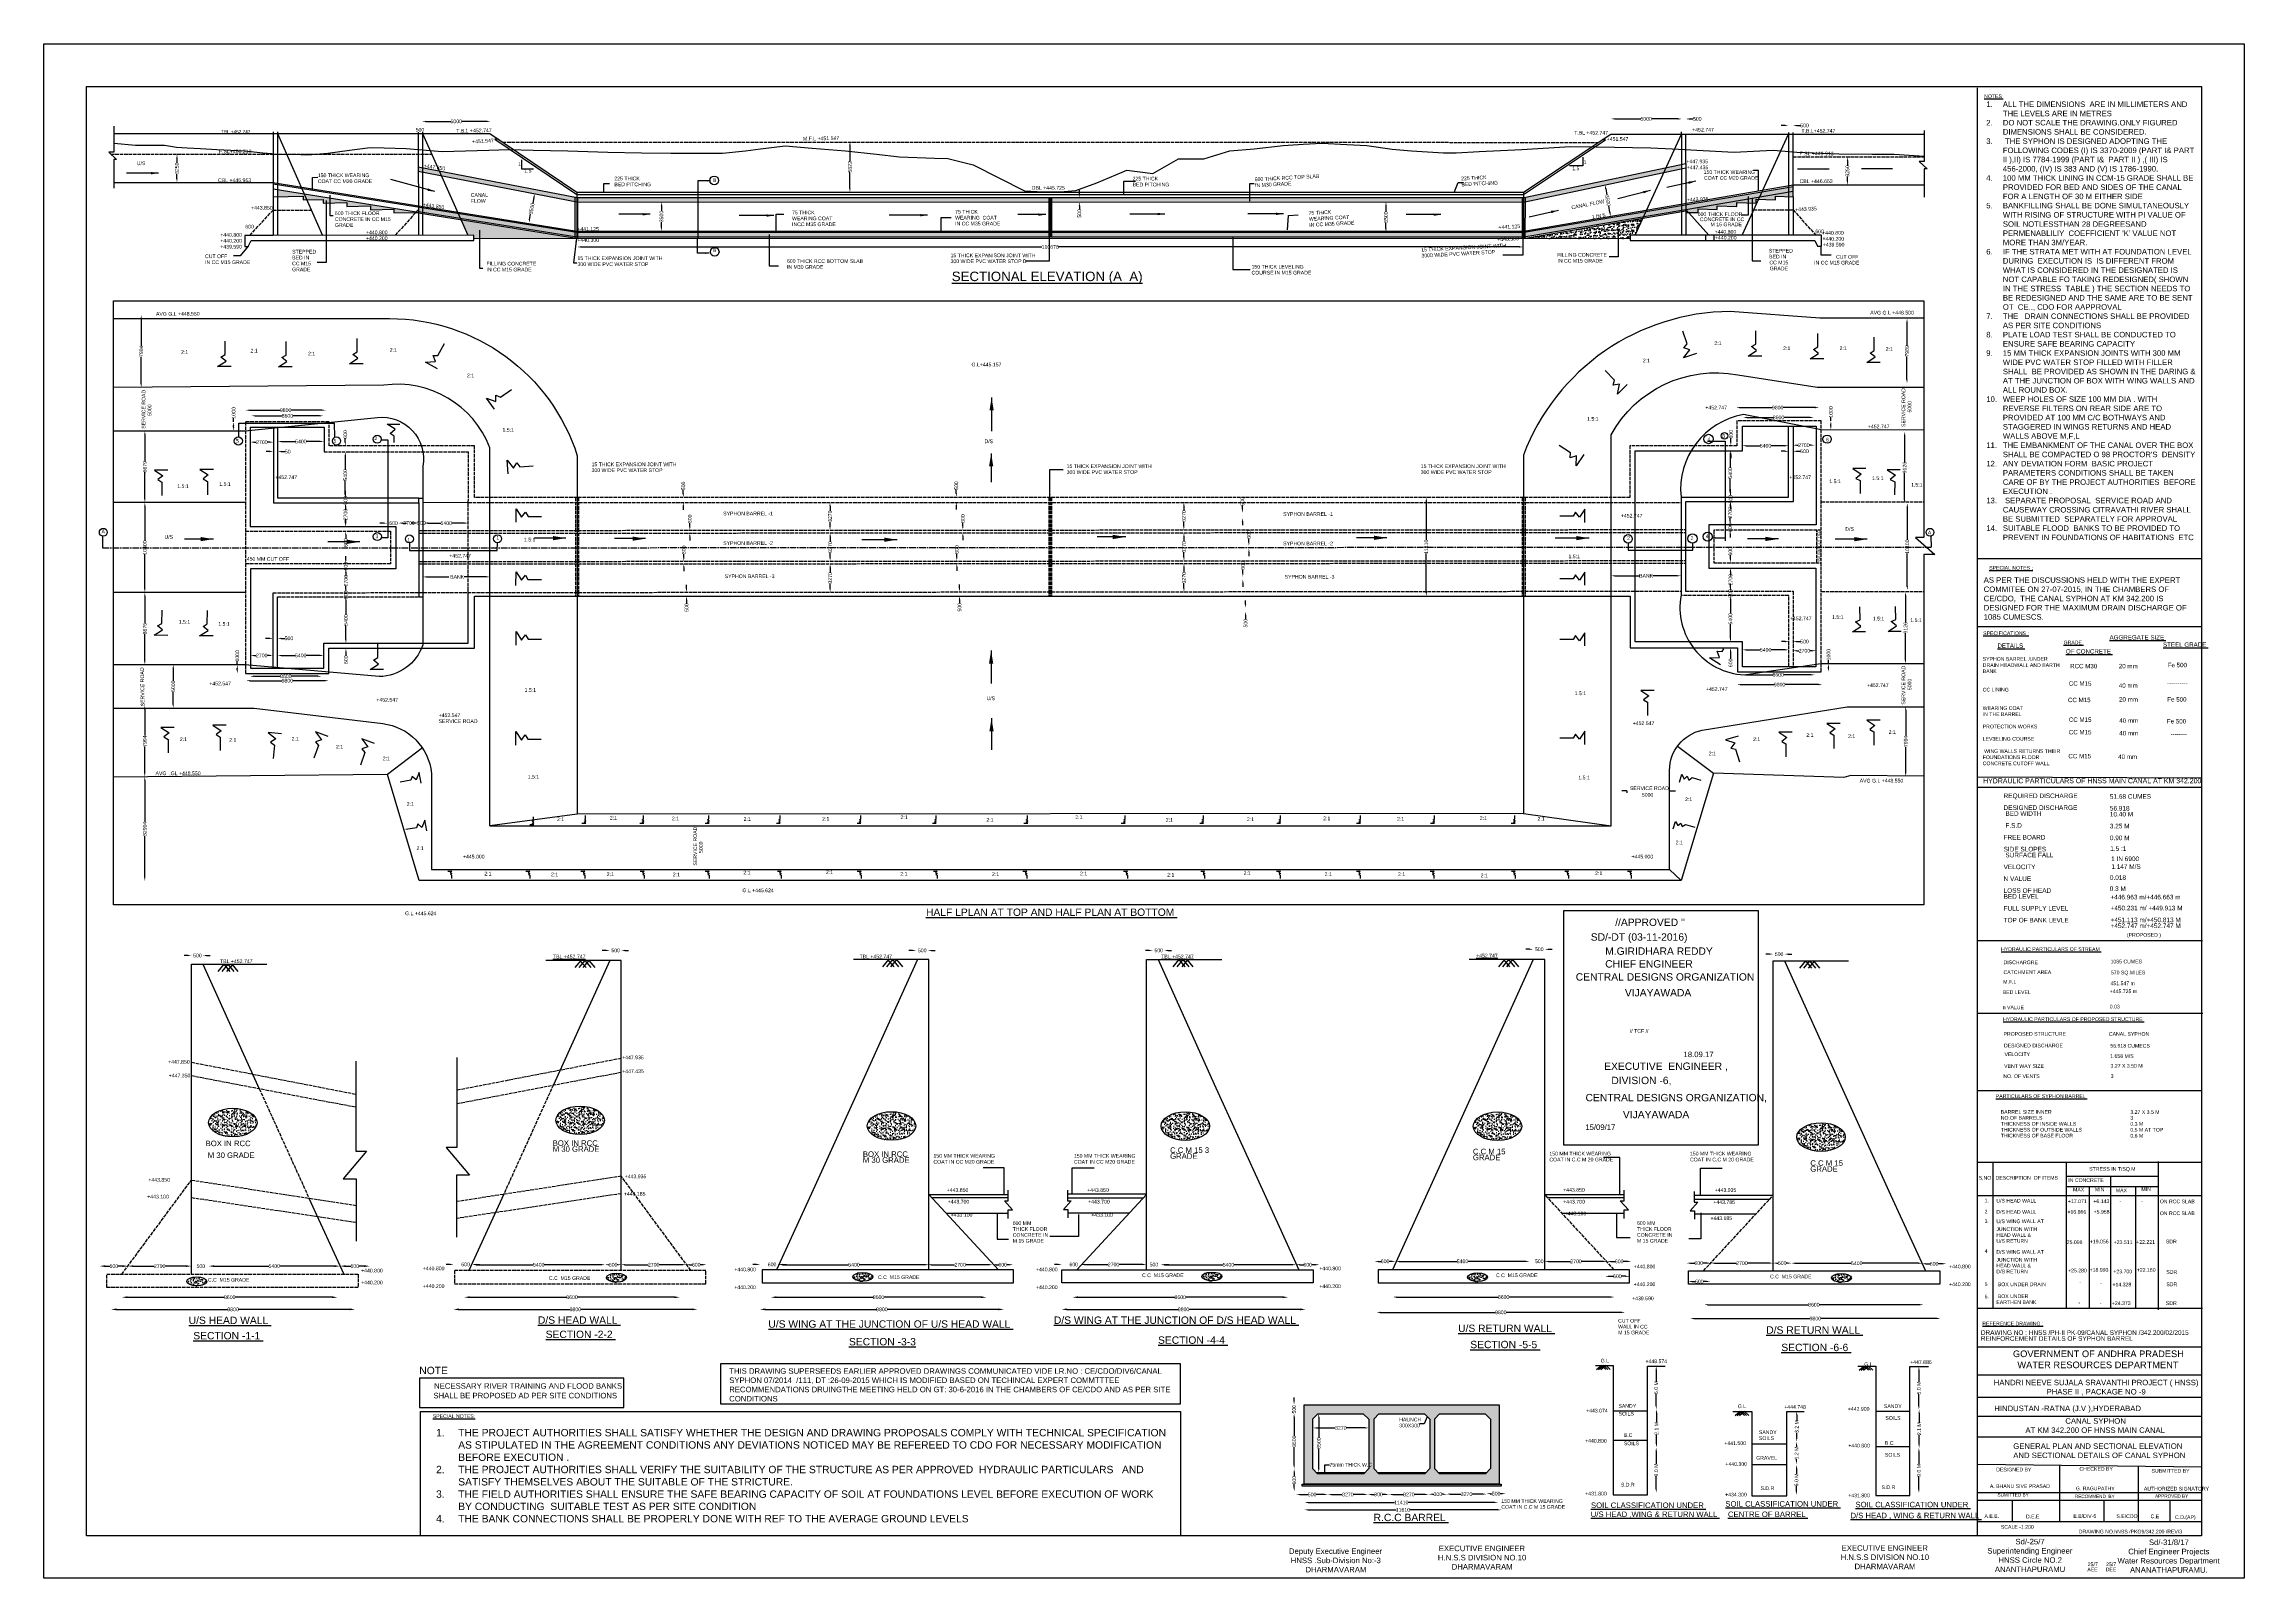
# Model space of a CAD drawing. Header units: millimetres. Extents: x 5124 to 2118060, y 2311 to 45645147.
# Drawn here: x 2058380 to 2118060, y 45603523 to 45645147 of the extents above.
import ezdxf

# ---------------------------------------------------------------- set-up
doc = ezdxf.new("R2010")
doc.units = ezdxf.units.MM
doc.header["$MEASUREMENT"] = 0
doc.linetypes.add('ACAD_ISO02W100', pattern=[15, 12, -3])
doc.linetypes.add('ACAD_ISO10W100', pattern=[18, 12, -3, 0, -3])
for name, color, linetype in [('DIMENSIONS', 7, 'Continuous'), ('DRAWING', 2, 'Continuous'), ('TEXT', 7, 'Continuous')]:
    doc.layers.add(name, color=color, linetype=linetype)
doc.styles.get("Standard").update_dxf_attribs({"font": 'arial.ttf', "height": 100})
doc.dimstyles.get("Standard").update_dxf_attribs({"dimtxt": 100, "dimasz": 100, "dimexe": 0.18, "dimexo": 0.0625, "dimgap": 0.09, "dimtad": 0, "dimdec": 0, "dimzin": 0, "dimdsep": 46, "dimtxsty": 'Standard', "dimcen": 0.09, "dimse1": 1, "dimse2": 1, "dimadec": 0, "dimazin": 0, "dimtfac": 1, "dimtdec": 0, "dimtofl": 0, "dimtmove": 0, "dimatfit": 3, "dimfxl": 1, "dimtolj": 1, "dimtzin": 0, "dimarcsym": 0})
pattern_1 = [(50, (0, 0), (179.31504565, -15.68803375), [18.75, -206.25]), (355, (0, 0), (-34.6878334, 188.0480334), [15, -165]), (100.4514, (14.94, -1.3), (144.6273454, 172.3598855), [15.9350475, -175.285528]), (46.1842, (0, 50), (266.8102622, -41.3797536), [28.125, -309.375]), (96.6356, (22.23, 46.55), (233.6656764, 243.5294677), [23.902572, -262.92825]), (351.1842, (0, 50), (233.6654863, 243.5296502), [22.5, -247.5]), (21, (25, 37.5), (149.22676303, -100.65472267), [18.75, -206.25]), (326, (25, 37.5), (60.828833, 181.28751126), [15, -165]), (71.4514, (37.44, 29.11), (210.05565715, 80.6326242), [15.9350475, -175.285528]), (37.5, (0, 0), (3.03996383, 83.22346346), [0, -163, 0, -167.5, 0, -165.625]), (7.5, (0, 0), (65.76738436, 98.60292797), [0, -95.5, 0, -159.25, 0, -63.125]), (327.5, (-55.75, 0), (133.45560904, -5.63871793), [0, -62.5, 0, -195, 0, -258.75]), (317.5, (-80.75, 0), (145.79654234, 25.02624558), [0, -81.25, 0, -129.5, 0, -183.75])]
pattern_2 = [(37.5, (0, 0), (-1.574833953, 48.170594225), [0, -38, 0, -42.5, 0, -40.625]), (7.5, (0, 0), (44.24441763, 70.55365163), [0, -20.5, 0, -34.25, 0, -13.125]), (327.5, (-30.75, 0), (77.853546544, 0.14147634), [0, -12.5, 0, -45, 0, -58.75]), (317.5, (-30.75, 0), (75.15316511, 21.94188912), [0, -6.25, 0, -29.5, 0, -33.75])]

# ---------------------------------------------------------------- blocks, each defined once
blk = doc.blocks.new('*D54')
at = {"layer": 'Defpoints', "color": 0, "transparency": 16777216}
for p in [(2059894, 45611977), (2060655, 45611986), (2060655, 45611986)]:
    blk.add_point(p, dxfattribs=at)
at = {"layer": 'DIMENSIONS', "color": 0, "lineweight": -2, "transparency": 16777216}
for p, q in [((2060044, 45611986), (2060164, 45611986)), ((2060505, 45611986), (2060385, 45611986))]:
    blk.add_line(p, q, dxfattribs=at)
at = {"layer": 'DIMENSIONS', "color": 0, "transparency": 16777216}
for points in [[(2060044, 45612011), (2060044, 45611961), (2059894, 45611986)], [(2060505, 45612011), (2060505, 45611961), (2060655, 45611986)]]:
    blk.add_solid(points, dxfattribs=at)
at = {"layer": 'DIMENSIONS', "color": 0, "transparency": 16777216, "insert": (2060275, 45611986), "char_height": 100, "attachment_point": 5}
blk.add_mtext('\\A1;600', dxfattribs=at)
blk = doc.blocks.new('*D55')
at = {"layer": 'Defpoints', "color": 0, "transparency": 16777216}
for p in [(2060655, 45611986), (2062379, 45611986), (2062379, 45611986)]:
    blk.add_point(p, dxfattribs=at)
at = {"layer": 'DIMENSIONS', "color": 0, "lineweight": -2, "transparency": 16777216}
for p, q in [((2060805, 45611986), (2061367, 45611986)), ((2062229, 45611986), (2061667, 45611986))]:
    blk.add_line(p, q, dxfattribs=at)
at = {"layer": 'DIMENSIONS', "color": 0, "transparency": 16777216}
for points in [[(2060805, 45612011), (2060805, 45611961), (2060655, 45611986)], [(2062229, 45612011), (2062229, 45611961), (2062379, 45611986)]]:
    blk.add_solid(points, dxfattribs=at)
at = {"layer": 'DIMENSIONS', "color": 0, "transparency": 16777216, "insert": (2061517, 45611986), "char_height": 100, "attachment_point": 5}
blk.add_mtext('\\A1;2700', dxfattribs=at)
blk = doc.blocks.new('*D56')
at = {"layer": 'Defpoints', "color": 0, "transparency": 16777216}
for p in [(2062379, 45611986), (2062844, 45611986), (2062844, 45611986)]:
    blk.add_point(p, dxfattribs=at)
at = {"layer": 'DIMENSIONS', "color": 0, "lineweight": -2, "transparency": 16777216}
for p, q in [((2062229, 45611986), (2062079, 45611986)), ((2062994, 45611986), (2063144, 45611986))]:
    blk.add_line(p, q, dxfattribs=at)
at = {"layer": 'DIMENSIONS', "color": 0, "transparency": 16777216}
for points in [[(2062229, 45612011), (2062229, 45611961), (2062379, 45611986)], [(2062994, 45612011), (2062994, 45611961), (2062844, 45611986)]]:
    blk.add_solid(points, dxfattribs=at)
at = {"layer": 'DIMENSIONS', "color": 0, "transparency": 16777216, "insert": (2062635, 45611986), "char_height": 100, "attachment_point": 5}
blk.add_mtext('\\A1;500', dxfattribs=at)
blk = doc.blocks.new('*D57')
at = {"layer": 'Defpoints', "color": 0, "transparency": 16777216}
for p in [(2062844, 45611986), (2066409, 45611991), (2066409, 45611986)]:
    blk.add_point(p, dxfattribs=at)
at = {"layer": 'DIMENSIONS', "color": 0, "lineweight": -2, "transparency": 16777216}
for p, q in [((2062994, 45611986), (2064477, 45611986)), ((2066259, 45611986), (2064776, 45611986))]:
    blk.add_line(p, q, dxfattribs=at)
at = {"layer": 'DIMENSIONS', "color": 0, "transparency": 16777216}
for points in [[(2062994, 45612011), (2062994, 45611961), (2062844, 45611986)], [(2066259, 45612011), (2066259, 45611961), (2066409, 45611986)]]:
    blk.add_solid(points, dxfattribs=at)
at = {"layer": 'DIMENSIONS', "color": 0, "transparency": 16777216, "insert": (2064627, 45611986), "char_height": 100, "attachment_point": 5}
blk.add_mtext('\\A1;5400', dxfattribs=at)
blk = doc.blocks.new('*D58')
at = {"layer": 'Defpoints', "color": 0, "transparency": 16777216}
for p in [(2066409, 45611991), (2067215, 45611991), (2067215, 45611986)]:
    blk.add_point(p, dxfattribs=at)
at = {"layer": 'DIMENSIONS', "color": 0, "lineweight": -2, "transparency": 16777216}
for p, q in [((2066559, 45611986), (2066702, 45611986)), ((2067065, 45611986), (2066923, 45611986))]:
    blk.add_line(p, q, dxfattribs=at)
at = {"layer": 'DIMENSIONS', "color": 0, "transparency": 16777216}
for points in [[(2066559, 45612011), (2066559, 45611961), (2066409, 45611986)], [(2067065, 45612011), (2067065, 45611961), (2067215, 45611986)]]:
    blk.add_solid(points, dxfattribs=at)
at = {"layer": 'DIMENSIONS', "color": 0, "transparency": 16777216, "insert": (2066812, 45611986), "char_height": 100, "attachment_point": 5}
blk.add_mtext('\\A1;600', dxfattribs=at)
blk = doc.blocks.new('*D59')
at = {"layer": 'Defpoints', "color": 0, "transparency": 16777216}
for p in [(2060492, 45611042), (2066343, 45611141), (2066343, 45611042)]:
    blk.add_point(p, dxfattribs=at)
at = {"layer": 'DIMENSIONS', "color": 0, "lineweight": -2, "transparency": 16777216}
for p, q in [((2060642, 45611141), (2063268, 45611141)), ((2066193, 45611141), (2063567, 45611141))]:
    blk.add_line(p, q, dxfattribs=at)
at = {"layer": 'DIMENSIONS', "color": 0, "transparency": 16777216}
for points in [[(2060642, 45611166), (2060642, 45611116), (2060492, 45611141)], [(2066193, 45611166), (2066193, 45611116), (2066343, 45611141)]]:
    blk.add_solid(points, dxfattribs=at)
at = {"layer": 'DIMENSIONS', "color": 0, "transparency": 16777216, "insert": (2063418, 45611141), "char_height": 100, "attachment_point": 5}
blk.add_mtext('\\A1;8600', dxfattribs=at)
blk = doc.blocks.new('*D60')
at = {"layer": 'Defpoints', "color": 0, "transparency": 16777216}
for p in [(2060197, 45610561), (2066820, 45610812), (2066820, 45610561)]:
    blk.add_point(p, dxfattribs=at)
at = {"layer": 'DIMENSIONS', "color": 0, "lineweight": -2, "transparency": 16777216}
for p, q in [((2060347, 45610812), (2063359, 45610812)), ((2066670, 45610812), (2063658, 45610812))]:
    blk.add_line(p, q, dxfattribs=at)
at = {"layer": 'DIMENSIONS', "color": 0, "transparency": 16777216}
for points in [[(2060347, 45610837), (2060347, 45610787), (2060197, 45610812)], [(2066670, 45610837), (2066670, 45610787), (2066820, 45610812)]]:
    blk.add_solid(points, dxfattribs=at)
at = {"layer": 'DIMENSIONS', "color": 0, "transparency": 16777216, "insert": (2063509, 45610812), "char_height": 100, "attachment_point": 5}
blk.add_mtext('\\A1;9800', dxfattribs=at)
blk = doc.blocks.new('*D61')
at = {"layer": 'Defpoints', "color": 0, "transparency": 16777216}
for p in [(2069779, 45611042), (2075629, 45611141), (2075629, 45611042)]:
    blk.add_point(p, dxfattribs=at)
at = {"layer": 'DIMENSIONS', "color": 0, "lineweight": -2, "transparency": 16777216}
for p, q in [((2069929, 45611141), (2072555, 45611141)), ((2075479, 45611141), (2072853, 45611141))]:
    blk.add_line(p, q, dxfattribs=at)
at = {"layer": 'DIMENSIONS', "color": 0, "transparency": 16777216}
for points in [[(2069929, 45611166), (2069929, 45611116), (2069779, 45611141)], [(2075479, 45611166), (2075479, 45611116), (2075629, 45611141)]]:
    blk.add_solid(points, dxfattribs=at)
at = {"layer": 'DIMENSIONS', "color": 0, "transparency": 16777216, "insert": (2072704, 45611141), "char_height": 100, "attachment_point": 5}
blk.add_mtext('\\A1;8600', dxfattribs=at)
blk = doc.blocks.new('*D62')
at = {"layer": 'Defpoints', "color": 0, "transparency": 16777216}
for p in [(2069484, 45610561), (2076106, 45610812), (2076106, 45610561)]:
    blk.add_point(p, dxfattribs=at)
at = {"layer": 'DIMENSIONS', "color": 0, "lineweight": -2, "transparency": 16777216}
for p, q in [((2069634, 45610812), (2072646, 45610812)), ((2075956, 45610812), (2072944, 45610812))]:
    blk.add_line(p, q, dxfattribs=at)
at = {"layer": 'DIMENSIONS', "color": 0, "transparency": 16777216}
for points in [[(2069634, 45610837), (2069634, 45610787), (2069484, 45610812)], [(2075956, 45610837), (2075956, 45610787), (2076106, 45610812)]]:
    blk.add_solid(points, dxfattribs=at)
at = {"layer": 'DIMENSIONS', "color": 0, "transparency": 16777216, "insert": (2072795, 45610812), "char_height": 100, "attachment_point": 5}
blk.add_mtext('\\A1;9800', dxfattribs=at)
blk = doc.blocks.new('*D63')
at = {"layer": 'Defpoints', "color": 0, "transparency": 16777216}
for p in [(2069492, 45612048), (2070005, 45612086), (2070005, 45612032)]:
    blk.add_point(p, dxfattribs=at)
at = {"layer": 'TEXT', "color": 0, "lineweight": -2, "transparency": 16777216}
for p, q in [((2069392, 45612032), (2069292, 45612032)), ((2070105, 45612032), (2070205, 45612032))]:
    blk.add_line(p, q, dxfattribs=at)
at = {"layer": 'TEXT', "color": 0, "transparency": 16777216}
for points in [[(2069392, 45612049), (2069392, 45612015), (2069492, 45612032)], [(2070105, 45612049), (2070105, 45612015), (2070005, 45612032)]]:
    blk.add_solid(points, dxfattribs=at)
at = {"layer": 'TEXT', "color": 0, "transparency": 16777216, "insert": (2069815, 45612032), "char_height": 100, "attachment_point": 5}
blk.add_mtext('\\A1;600', dxfattribs=at)
blk = doc.blocks.new('*D64')
at = {"layer": 'Defpoints', "color": 0, "transparency": 16777216}
for p in [(2070005, 45612032), (2073599, 45612032), (2073599, 45612024)]:
    blk.add_point(p, dxfattribs=at)
at = {"layer": 'TEXT', "color": 0, "lineweight": -2, "transparency": 16777216}
for p, q in [((2070105, 45612024), (2071653, 45612024)), ((2073499, 45612024), (2071952, 45612024))]:
    blk.add_line(p, q, dxfattribs=at)
at = {"layer": 'TEXT', "color": 0, "transparency": 16777216}
for points in [[(2070105, 45612041), (2070105, 45612007), (2070005, 45612024)], [(2073499, 45612041), (2073499, 45612007), (2073599, 45612024)]]:
    blk.add_solid(points, dxfattribs=at)
at = {"layer": 'TEXT', "color": 0, "transparency": 16777216, "insert": (2071802, 45612024), "char_height": 100, "attachment_point": 5}
blk.add_mtext('\\A1;5400', dxfattribs=at)
blk = doc.blocks.new('*D65')
at = {"layer": 'Defpoints', "color": 0, "transparency": 16777216}
for p in [(2073599, 45612024), (2074039, 45612064), (2074039, 45612024)]:
    blk.add_point(p, dxfattribs=at)
at = {"layer": 'TEXT', "color": 0, "lineweight": -2, "transparency": 16777216}
for p, q in [((2073699, 45612024), (2073709, 45612024)), ((2073939, 45612024), (2073929, 45612024))]:
    blk.add_line(p, q, dxfattribs=at)
at = {"layer": 'TEXT', "color": 0, "transparency": 16777216}
for points in [[(2073699, 45612041), (2073699, 45612007), (2073599, 45612024)], [(2073939, 45612041), (2073939, 45612007), (2074039, 45612024)]]:
    blk.add_solid(points, dxfattribs=at)
at = {"layer": 'TEXT', "color": 0, "transparency": 16777216, "insert": (2073819, 45612024), "char_height": 100, "attachment_point": 5}
blk.add_mtext('\\A1;500', dxfattribs=at)
blk = doc.blocks.new('*D66')
at = {"layer": 'Defpoints', "color": 0, "transparency": 16777216}
for p in [(2074039, 45612024), (2075797, 45612044), (2075797, 45612024)]:
    blk.add_point(p, dxfattribs=at)
at = {"layer": 'TEXT', "color": 0, "lineweight": -2, "transparency": 16777216}
for p, q in [((2074139, 45612024), (2074768, 45612024)), ((2075697, 45612024), (2075068, 45612024))]:
    blk.add_line(p, q, dxfattribs=at)
at = {"layer": 'TEXT', "color": 0, "transparency": 16777216}
for points in [[(2074139, 45612041), (2074139, 45612007), (2074039, 45612024)], [(2075697, 45612041), (2075697, 45612007), (2075797, 45612024)]]:
    blk.add_solid(points, dxfattribs=at)
at = {"layer": 'TEXT', "color": 0, "transparency": 16777216, "insert": (2074918, 45612024), "char_height": 100, "attachment_point": 5}
blk.add_mtext('\\A1;2700', dxfattribs=at)
blk = doc.blocks.new('*D67')
at = {"layer": 'Defpoints', "color": 0, "transparency": 16777216}
for p in [(2075797, 45612024), (2076349, 45612024), (2076349, 45612024)]:
    blk.add_point(p, dxfattribs=at)
at = {"layer": 'TEXT', "color": 0, "lineweight": -2, "transparency": 16777216}
for p, q in [((2075897, 45612024), (2075962, 45612024)), ((2076249, 45612024), (2076184, 45612024))]:
    blk.add_line(p, q, dxfattribs=at)
at = {"layer": 'TEXT', "color": 0, "transparency": 16777216}
for points in [[(2075897, 45612041), (2075897, 45612007), (2075797, 45612024)], [(2076249, 45612041), (2076249, 45612007), (2076349, 45612024)]]:
    blk.add_solid(points, dxfattribs=at)
at = {"layer": 'TEXT', "color": 0, "transparency": 16777216, "insert": (2076073, 45612024), "char_height": 100, "attachment_point": 5}
blk.add_mtext('\\A1;600', dxfattribs=at)
blk = doc.blocks.new('*D68')
at = {"layer": 'Defpoints', "color": 0, "transparency": 16777216}
for p in [(2062692, 45620414), (2062379, 45620179), (2062692, 45620179)]:
    blk.add_point(p, dxfattribs=at)
at = {"layer": 'TEXT', "color": 0, "lineweight": -2, "transparency": 16777216}
for p, q in [((2062279, 45620414), (2062179, 45620414)), ((2062792, 45620414), (2062892, 45620414))]:
    blk.add_line(p, q, dxfattribs=at)
at = {"layer": 'TEXT', "color": 0, "transparency": 16777216}
for points in [[(2062279, 45620430), (2062279, 45620397), (2062379, 45620414)], [(2062792, 45620430), (2062792, 45620397), (2062692, 45620414)]]:
    blk.add_solid(points, dxfattribs=at)
at = {"layer": 'TEXT', "color": 0, "transparency": 16777216, "insert": (2062542, 45620414), "char_height": 100, "attachment_point": 5}
blk.add_mtext('\\A1;500', dxfattribs=at)
blk = doc.blocks.new('*D69')
at = {"layer": 'Defpoints', "color": 0, "transparency": 16777216}
for p in [(2074039, 45620552), (2073726, 45620283), (2074039, 45620283)]:
    blk.add_point(p, dxfattribs=at)
at = {"layer": 'TEXT', "color": 0, "lineweight": -2, "transparency": 16777216}
for p, q in [((2073626, 45620552), (2073526, 45620552)), ((2074139, 45620552), (2074239, 45620552))]:
    blk.add_line(p, q, dxfattribs=at)
at = {"layer": 'TEXT', "color": 0, "transparency": 16777216}
for points in [[(2073626, 45620569), (2073626, 45620535), (2073726, 45620552)], [(2074139, 45620569), (2074139, 45620535), (2074039, 45620552)]]:
    blk.add_solid(points, dxfattribs=at)
at = {"layer": 'TEXT', "color": 0, "transparency": 16777216, "insert": (2073889, 45620552), "char_height": 100, "attachment_point": 5}
blk.add_mtext('\\A1;500', dxfattribs=at)
blk = doc.blocks.new('*D70')
at = {"layer": 'Defpoints', "color": 0, "transparency": 16777216}
for p in [(2078094, 45611042), (2083944, 45611141), (2083944, 45611042)]:
    blk.add_point(p, dxfattribs=at)
at = {"layer": 'DIMENSIONS', "color": 0, "lineweight": -2, "transparency": 16777216}
for p, q in [((2078244, 45611141), (2080870, 45611141)), ((2083794, 45611141), (2081168, 45611141))]:
    blk.add_line(p, q, dxfattribs=at)
at = {"layer": 'DIMENSIONS', "color": 0, "transparency": 16777216}
for points in [[(2078244, 45611166), (2078244, 45611116), (2078094, 45611141)], [(2083794, 45611166), (2083794, 45611116), (2083944, 45611141)]]:
    blk.add_solid(points, dxfattribs=at)
at = {"layer": 'DIMENSIONS', "color": 0, "transparency": 16777216, "insert": (2081019, 45611141), "char_height": 100, "attachment_point": 5}
blk.add_mtext('\\A1;8600', dxfattribs=at)
blk = doc.blocks.new('*D71')
at = {"layer": 'Defpoints', "color": 0, "transparency": 16777216}
for p in [(2077799, 45610561), (2084421, 45610812), (2084421, 45610561)]:
    blk.add_point(p, dxfattribs=at)
at = {"layer": 'DIMENSIONS', "color": 0, "lineweight": -2, "transparency": 16777216}
for p, q in [((2077949, 45610812), (2080961, 45610812)), ((2084271, 45610812), (2081259, 45610812))]:
    blk.add_line(p, q, dxfattribs=at)
at = {"layer": 'DIMENSIONS', "color": 0, "transparency": 16777216}
for points in [[(2077949, 45610837), (2077949, 45610787), (2077799, 45610812)], [(2084271, 45610837), (2084271, 45610787), (2084421, 45610812)]]:
    blk.add_solid(points, dxfattribs=at)
at = {"layer": 'DIMENSIONS', "color": 0, "transparency": 16777216, "insert": (2081110, 45610812), "char_height": 100, "attachment_point": 5}
blk.add_mtext('\\A1;9800', dxfattribs=at)
blk = doc.blocks.new('*D72')
at = {"layer": 'Defpoints', "color": 0, "transparency": 16777216}
for p in [(2077807, 45612048), (2078321, 45612086), (2078321, 45612032)]:
    blk.add_point(p, dxfattribs=at)
at = {"layer": 'TEXT', "color": 0, "lineweight": -2, "transparency": 16777216}
for p, q in [((2077707, 45612032), (2077607, 45612032)), ((2078421, 45612032), (2078521, 45612032))]:
    blk.add_line(p, q, dxfattribs=at)
at = {"layer": 'TEXT', "color": 0, "transparency": 16777216}
for points in [[(2077707, 45612049), (2077707, 45612015), (2077807, 45612032)], [(2078421, 45612049), (2078421, 45612015), (2078321, 45612032)]]:
    blk.add_solid(points, dxfattribs=at)
at = {"layer": 'TEXT', "color": 0, "transparency": 16777216, "insert": (2078131, 45612032), "char_height": 100, "attachment_point": 5}
blk.add_mtext('\\A1;600', dxfattribs=at)
blk = doc.blocks.new('*D73')
at = {"layer": 'Defpoints', "color": 0, "transparency": 16777216}
for p in [(2078321, 45612032), (2082385, 45612032), (2082385, 45612024)]:
    blk.add_point(p, dxfattribs=at)
at = {"layer": 'TEXT', "color": 0, "lineweight": -2, "transparency": 16777216}
for p, q in [((2078421, 45612024), (2080204, 45612024)), ((2082285, 45612024), (2080502, 45612024))]:
    blk.add_line(p, q, dxfattribs=at)
at = {"layer": 'TEXT', "color": 0, "transparency": 16777216}
for points in [[(2078421, 45612041), (2078421, 45612007), (2078321, 45612024)], [(2082285, 45612041), (2082285, 45612007), (2082385, 45612024)]]:
    blk.add_solid(points, dxfattribs=at)
at = {"layer": 'TEXT', "color": 0, "transparency": 16777216, "insert": (2080353, 45612024), "char_height": 100, "attachment_point": 5}
blk.add_mtext('\\A1;5400', dxfattribs=at)
blk = doc.blocks.new('*D75')
at = {"layer": 'Defpoints', "color": 0, "transparency": 16777216}
for p in [(2082354, 45612024), (2084112, 45612044), (2084112, 45612024)]:
    blk.add_point(p, dxfattribs=at)
at = {"layer": 'TEXT', "color": 0, "lineweight": -2, "transparency": 16777216}
for p, q in [((2082454, 45612024), (2083083, 45612024)), ((2084012, 45612024), (2083383, 45612024))]:
    blk.add_line(p, q, dxfattribs=at)
at = {"layer": 'TEXT', "color": 0, "transparency": 16777216}
for points in [[(2082454, 45612041), (2082454, 45612007), (2082354, 45612024)], [(2084012, 45612041), (2084012, 45612007), (2084112, 45612024)]]:
    blk.add_solid(points, dxfattribs=at)
at = {"layer": 'TEXT', "color": 0, "transparency": 16777216, "insert": (2083233, 45612024), "char_height": 100, "attachment_point": 5}
blk.add_mtext('\\A1;2700', dxfattribs=at)
blk = doc.blocks.new('*D74')
at = {"layer": 'Defpoints', "color": 0, "transparency": 16777216}
for p in [(2084112, 45612024), (2084664, 45612024), (2084664, 45612024)]:
    blk.add_point(p, dxfattribs=at)
at = {"layer": 'TEXT', "color": 0, "lineweight": -2, "transparency": 16777216}
for p, q in [((2084212, 45612024), (2084278, 45612024)), ((2084564, 45612024), (2084499, 45612024))]:
    blk.add_line(p, q, dxfattribs=at)
at = {"layer": 'TEXT', "color": 0, "transparency": 16777216}
for points in [[(2084212, 45612041), (2084212, 45612007), (2084112, 45612024)], [(2084564, 45612041), (2084564, 45612007), (2084664, 45612024)]]:
    blk.add_solid(points, dxfattribs=at)
at = {"layer": 'TEXT', "color": 0, "transparency": 16777216, "insert": (2084388, 45612024), "char_height": 100, "attachment_point": 5}
blk.add_mtext('\\A1;600', dxfattribs=at)
blk = doc.blocks.new('*D76')
at = {"layer": 'Defpoints', "color": 0, "transparency": 16777216}
for p in [(2082354, 45620552), (2082041, 45620283), (2082354, 45620283)]:
    blk.add_point(p, dxfattribs=at)
at = {"layer": 'TEXT', "color": 0, "lineweight": -2, "transparency": 16777216}
for p, q in [((2081941, 45620552), (2081841, 45620552)), ((2082454, 45620552), (2082554, 45620552))]:
    blk.add_line(p, q, dxfattribs=at)
at = {"layer": 'TEXT', "color": 0, "transparency": 16777216}
for points in [[(2081941, 45620569), (2081941, 45620535), (2082041, 45620552)], [(2082454, 45620569), (2082454, 45620535), (2082354, 45620552)]]:
    blk.add_solid(points, dxfattribs=at)
at = {"layer": 'TEXT', "color": 0, "transparency": 16777216, "insert": (2082204, 45620552), "char_height": 100, "attachment_point": 5}
blk.add_mtext('\\A1;500', dxfattribs=at)
blk = doc.blocks.new('*D77')
at = {"layer": 'Defpoints', "color": 0, "transparency": 16777216}
for p in [(2086278, 45611042), (2092128, 45611141), (2092128, 45611042)]:
    blk.add_point(p, dxfattribs=at)
at = {"layer": 'DIMENSIONS', "color": 0, "lineweight": -2, "transparency": 16777216}
for p, q in [((2086428, 45611141), (2089054, 45611141)), ((2091978, 45611141), (2089352, 45611141))]:
    blk.add_line(p, q, dxfattribs=at)
at = {"layer": 'DIMENSIONS', "color": 0, "transparency": 16777216}
for points in [[(2086428, 45611166), (2086428, 45611116), (2086278, 45611141)], [(2091978, 45611166), (2091978, 45611116), (2092128, 45611141)]]:
    blk.add_solid(points, dxfattribs=at)
at = {"layer": 'DIMENSIONS', "color": 0, "transparency": 16777216, "insert": (2089203, 45611141), "char_height": 100, "attachment_point": 5}
blk.add_mtext('\\A1;8600', dxfattribs=at)
blk = doc.blocks.new('*D78')
at = {"layer": 'Defpoints', "color": 0, "transparency": 16777216}
for p in [(2085983, 45610561), (2092605, 45610812), (2092605, 45610561)]:
    blk.add_point(p, dxfattribs=at)
at = {"layer": 'DIMENSIONS', "color": 0, "lineweight": -2, "transparency": 16777216}
for p, q in [((2086133, 45610812), (2089145, 45610812)), ((2092455, 45610812), (2089443, 45610812))]:
    blk.add_line(p, q, dxfattribs=at)
at = {"layer": 'DIMENSIONS', "color": 0, "transparency": 16777216}
for points in [[(2086133, 45610837), (2086133, 45610787), (2085983, 45610812)], [(2092455, 45610837), (2092455, 45610787), (2092605, 45610812)]]:
    blk.add_solid(points, dxfattribs=at)
at = {"layer": 'DIMENSIONS', "color": 0, "transparency": 16777216, "insert": (2089294, 45610812), "char_height": 100, "attachment_point": 5}
blk.add_mtext('\\A1;9800', dxfattribs=at)
blk = doc.blocks.new('*D79')
at = {"layer": 'Defpoints', "color": 0, "transparency": 16777216}
for p in [(2085991, 45612048), (2086504, 45612086), (2086504, 45612032)]:
    blk.add_point(p, dxfattribs=at)
at = {"layer": 'TEXT', "color": 0, "lineweight": -2, "transparency": 16777216}
for p, q in [((2085891, 45612032), (2085791, 45612032)), ((2086604, 45612032), (2086704, 45612032))]:
    blk.add_line(p, q, dxfattribs=at)
at = {"layer": 'TEXT', "color": 0, "transparency": 16777216}
for points in [[(2085891, 45612049), (2085891, 45612015), (2085991, 45612032)], [(2086604, 45612049), (2086604, 45612015), (2086504, 45612032)]]:
    blk.add_solid(points, dxfattribs=at)
at = {"layer": 'TEXT', "color": 0, "transparency": 16777216, "insert": (2086314, 45612032), "char_height": 100, "attachment_point": 5}
blk.add_mtext('\\A1;600', dxfattribs=at)
blk = doc.blocks.new('*D80')
at = {"layer": 'Defpoints', "color": 0, "transparency": 16777216}
for p in [(2088770, 45620552), (2088458, 45620283), (2088770, 45620283)]:
    blk.add_point(p, dxfattribs=at)
at = {"layer": 'TEXT', "color": 0, "lineweight": -2, "transparency": 16777216}
for p, q in [((2088358, 45620552), (2088258, 45620552)), ((2088870, 45620552), (2088970, 45620552))]:
    blk.add_line(p, q, dxfattribs=at)
at = {"layer": 'TEXT', "color": 0, "transparency": 16777216}
for points in [[(2088358, 45620569), (2088358, 45620535), (2088458, 45620552)], [(2088870, 45620569), (2088870, 45620535), (2088770, 45620552)]]:
    blk.add_solid(points, dxfattribs=at)
at = {"layer": 'TEXT', "color": 0, "transparency": 16777216, "insert": (2088620, 45620552), "char_height": 100, "attachment_point": 5}
blk.add_mtext('\\A1;500', dxfattribs=at)
blk = doc.blocks.new('*D81')
at = {"layer": 'Defpoints', "color": 0, "transparency": 16777216}
for p in [(2099092, 45620582), (2098779, 45620301), (2099092, 45620301)]:
    blk.add_point(p, dxfattribs=at)
at = {"layer": 'TEXT', "color": 0, "lineweight": -2, "transparency": 16777216}
for p, q in [((2098679, 45620582), (2098579, 45620582)), ((2099192, 45620582), (2099292, 45620582))]:
    blk.add_line(p, q, dxfattribs=at)
at = {"layer": 'TEXT', "color": 0, "transparency": 16777216}
for points in [[(2098679, 45620599), (2098679, 45620566), (2098779, 45620582)], [(2099192, 45620599), (2099192, 45620566), (2099092, 45620582)]]:
    blk.add_solid(points, dxfattribs=at)
at = {"layer": 'TEXT', "color": 0, "transparency": 16777216, "insert": (2098942, 45620582), "char_height": 100, "attachment_point": 5}
blk.add_mtext('\\A1;500', dxfattribs=at)
blk = doc.blocks.new('*D82')
at = {"layer": 'Defpoints', "color": 0, "transparency": 16777216}
for p in [(2105598, 45620452), (2105285, 45620269), (2105598, 45620269)]:
    blk.add_point(p, dxfattribs=at)
at = {"layer": 'TEXT', "color": 0, "lineweight": -2, "transparency": 16777216}
for p, q in [((2105185, 45620452), (2105085, 45620452)), ((2105698, 45620452), (2105798, 45620452))]:
    blk.add_line(p, q, dxfattribs=at)
at = {"layer": 'TEXT', "color": 0, "transparency": 16777216}
for points in [[(2105185, 45620469), (2105185, 45620435), (2105285, 45620452)], [(2105698, 45620469), (2105698, 45620435), (2105598, 45620452)]]:
    blk.add_solid(points, dxfattribs=at)
at = {"layer": 'TEXT', "color": 0, "transparency": 16777216, "insert": (2105448, 45620452), "char_height": 100, "attachment_point": 5}
blk.add_mtext('\\A1;500', dxfattribs=at)
blk = doc.blocks.new('*D83')
at = {"layer": 'Defpoints', "color": 0, "transparency": 16777216}
for p in [(2086502, 45612083), (2088288, 45612028), (2088288, 45612027)]:
    blk.add_point(p, dxfattribs=at)
at = {"layer": 'TEXT', "color": 0, "lineweight": -2, "transparency": 16777216}
for p, q in [((2086602, 45612027), (2087245, 45612027)), ((2088188, 45612027), (2087545, 45612027))]:
    blk.add_line(p, q, dxfattribs=at)
at = {"layer": 'TEXT', "color": 0, "transparency": 16777216}
for points in [[(2086602, 45612044), (2086602, 45612011), (2086502, 45612027)], [(2088188, 45612044), (2088188, 45612011), (2088288, 45612027)]]:
    blk.add_solid(points, dxfattribs=at)
at = {"layer": 'TEXT', "color": 0, "transparency": 16777216, "insert": (2087395, 45612027), "char_height": 100, "attachment_point": 5}
blk.add_mtext('\\A1;2700', dxfattribs=at)
blk = doc.blocks.new('*D84')
at = {"layer": 'Defpoints', "color": 0, "transparency": 16777216}
for p in [(2088674, 45612027), (2092348, 45612047), (2092348, 45612024)]:
    blk.add_point(p, dxfattribs=at)
at = {"layer": 'TEXT', "color": 0, "lineweight": -2, "transparency": 16777216}
for p, q in [((2088774, 45612024), (2090362, 45612024)), ((2092248, 45612024), (2090660, 45612024))]:
    blk.add_line(p, q, dxfattribs=at)
at = {"layer": 'TEXT', "color": 0, "transparency": 16777216}
for points in [[(2088774, 45612041), (2088774, 45612007), (2088674, 45612024)], [(2092248, 45612041), (2092248, 45612007), (2092348, 45612024)]]:
    blk.add_solid(points, dxfattribs=at)
at = {"layer": 'TEXT', "color": 0, "transparency": 16777216, "insert": (2090511, 45612024), "char_height": 100, "attachment_point": 5}
blk.add_mtext('\\A1;5400', dxfattribs=at)
blk = doc.blocks.new('*D85')
at = {"layer": 'Defpoints', "color": 0, "transparency": 16777216}
for p in [(2088288, 45612076), (2088288, 45612027), (2088690, 45612076)]:
    blk.add_point(p, dxfattribs=at)
at = {"layer": 'TEXT', "color": 0, "lineweight": -2, "transparency": 16777216}
for p, q in [((2088188, 45612027), (2088088, 45612027)), ((2088790, 45612027), (2088890, 45612027))]:
    blk.add_line(p, q, dxfattribs=at)
at = {"layer": 'TEXT', "color": 0, "transparency": 16777216}
for points in [[(2088188, 45612044), (2088188, 45612010), (2088288, 45612027)], [(2088790, 45612044), (2088790, 45612010), (2088690, 45612027)]]:
    blk.add_solid(points, dxfattribs=at)
at = {"layer": 'TEXT', "color": 0, "transparency": 16777216, "insert": (2088489, 45612027), "char_height": 100, "attachment_point": 5}
blk.add_mtext('\\A1;500', dxfattribs=at)
blk = doc.blocks.new('*D86')
at = {"layer": 'Defpoints', "color": 0, "transparency": 16777216}
for p in [(2092348, 45612024), (2092975, 45612024), (2092975, 45611873)]:
    blk.add_point(p, dxfattribs=at)
at = {"layer": 'TEXT', "color": 0, "lineweight": -2, "transparency": 16777216}
for p, q in [((2092448, 45612024), (2092551, 45612024)), ((2092875, 45612024), (2092772, 45612024))]:
    blk.add_line(p, q, dxfattribs=at)
at = {"layer": 'TEXT', "color": 0, "transparency": 16777216}
for points in [[(2092448, 45612041), (2092448, 45612007), (2092348, 45612024)], [(2092875, 45612041), (2092875, 45612007), (2092975, 45612024)]]:
    blk.add_solid(points, dxfattribs=at)
at = {"layer": 'TEXT', "color": 0, "transparency": 16777216, "insert": (2092662, 45612024), "char_height": 100, "attachment_point": 5}
blk.add_mtext('\\A1;600', dxfattribs=at)
blk = doc.blocks.new('*D87')
at = {"layer": 'Defpoints', "color": 0, "transparency": 16777216}
for p in [(2094969, 45611187), (2100981, 45611187), (2100981, 45611147)]:
    blk.add_point(p, dxfattribs=at)
at = {"layer": 'TEXT', "color": 0, "lineweight": -2, "transparency": 16777216}
for p, q in [((2095069, 45611147), (2097826, 45611147)), ((2100881, 45611147), (2098124, 45611147))]:
    blk.add_line(p, q, dxfattribs=at)
at = {"layer": 'TEXT', "color": 0, "transparency": 16777216}
for points in [[(2095069, 45611163), (2095069, 45611130), (2094969, 45611147)], [(2100881, 45611163), (2100881, 45611130), (2100981, 45611147)]]:
    blk.add_solid(points, dxfattribs=at)
at = {"layer": 'TEXT', "color": 0, "transparency": 16777216, "insert": (2097975, 45611147), "char_height": 100, "attachment_point": 5}
blk.add_mtext('\\A1;8600', dxfattribs=at)
blk = doc.blocks.new('*D88')
at = {"layer": 'Defpoints', "color": 0, "transparency": 16777216}
for p in [(2094528, 45610725), (2101271, 45610731), (2101271, 45610725)]:
    blk.add_point(p, dxfattribs=at)
at = {"layer": 'TEXT', "color": 0, "lineweight": -2, "transparency": 16777216}
for p, q in [((2094628, 45610731), (2097750, 45610731)), ((2101171, 45610731), (2098049, 45610731))]:
    blk.add_line(p, q, dxfattribs=at)
at = {"layer": 'TEXT', "color": 0, "transparency": 16777216}
for points in [[(2094628, 45610748), (2094628, 45610715), (2094528, 45610731)], [(2101171, 45610748), (2101171, 45610715), (2101271, 45610731)]]:
    blk.add_solid(points, dxfattribs=at)
at = {"layer": 'TEXT', "color": 0, "transparency": 16777216, "insert": (2097899, 45610731), "char_height": 100, "attachment_point": 5}
blk.add_mtext('\\A1;9800', dxfattribs=at)
blk = doc.blocks.new('*D89')
at = {"layer": 'Defpoints', "color": 0, "transparency": 16777216}
for p in [(2094475, 45612099), (2095046, 45612115), (2095046, 45612076)]:
    blk.add_point(p, dxfattribs=at)
at = {"layer": 'TEXT', "color": 0, "lineweight": -2, "transparency": 16777216}
for p, q in [((2094575, 45612115), (2094650, 45612115)), ((2094946, 45612115), (2094871, 45612115))]:
    blk.add_line(p, q, dxfattribs=at)
at = {"layer": 'TEXT', "color": 0, "transparency": 16777216}
for points in [[(2094575, 45612131), (2094575, 45612098), (2094475, 45612115)], [(2094946, 45612131), (2094946, 45612098), (2095046, 45612115)]]:
    blk.add_solid(points, dxfattribs=at)
at = {"layer": 'TEXT', "color": 0, "transparency": 16777216, "insert": (2094760, 45612115), "char_height": 100, "attachment_point": 5}
blk.add_mtext('\\A1;600', dxfattribs=at)
blk = doc.blocks.new('*D90')
at = {"layer": 'Defpoints', "color": 0, "transparency": 16777216}
for p in [(2095046, 45612115), (2098674, 45612115), (2098674, 45612115)]:
    blk.add_point(p, dxfattribs=at)
at = {"layer": 'TEXT', "color": 0, "lineweight": -2, "transparency": 16777216}
for p, q in [((2095146, 45612115), (2096711, 45612115)), ((2098574, 45612115), (2097009, 45612115))]:
    blk.add_line(p, q, dxfattribs=at)
at = {"layer": 'TEXT', "color": 0, "transparency": 16777216}
for points in [[(2095146, 45612131), (2095146, 45612098), (2095046, 45612115)], [(2098574, 45612131), (2098574, 45612098), (2098674, 45612115)]]:
    blk.add_solid(points, dxfattribs=at)
at = {"layer": 'TEXT', "color": 0, "transparency": 16777216, "insert": (2096860, 45612115), "char_height": 100, "attachment_point": 5}
blk.add_mtext('\\A1;5400', dxfattribs=at)
blk = doc.blocks.new('*D91')
at = {"layer": 'Defpoints', "color": 0, "transparency": 16777216}
for p in [(2098674, 45612115), (2099092, 45612115), (2099092, 45612115)]:
    blk.add_point(p, dxfattribs=at)
at = {"layer": 'TEXT', "color": 0, "lineweight": -2, "transparency": 16777216}
for p, q in [((2098574, 45612115), (2098474, 45612115)), ((2099192, 45612115), (2099292, 45612115))]:
    blk.add_line(p, q, dxfattribs=at)
at = {"layer": 'TEXT', "color": 0, "transparency": 16777216}
for points in [[(2098574, 45612131), (2098574, 45612098), (2098674, 45612115)], [(2099192, 45612131), (2099192, 45612098), (2099092, 45612115)]]:
    blk.add_solid(points, dxfattribs=at)
at = {"layer": 'TEXT', "color": 0, "transparency": 16777216, "insert": (2098942, 45612115), "char_height": 100, "attachment_point": 5}
blk.add_mtext('\\A1;500', dxfattribs=at)
blk = doc.blocks.new('*D92')
at = {"layer": 'Defpoints', "color": 0, "transparency": 16777216}
for p in [(2099092, 45612115), (2100781, 45612114), (2100781, 45612103)]:
    blk.add_point(p, dxfattribs=at)
at = {"layer": 'TEXT', "color": 0, "lineweight": -2, "transparency": 16777216}
for p, q in [((2099192, 45612114), (2099786, 45612114)), ((2100681, 45612114), (2100087, 45612114))]:
    blk.add_line(p, q, dxfattribs=at)
at = {"layer": 'TEXT', "color": 0, "transparency": 16777216}
for points in [[(2099192, 45612130), (2099192, 45612097), (2099092, 45612114)], [(2100681, 45612130), (2100681, 45612097), (2100781, 45612114)]]:
    blk.add_solid(points, dxfattribs=at)
at = {"layer": 'TEXT', "color": 0, "transparency": 16777216, "insert": (2099937, 45612114), "char_height": 100, "attachment_point": 5}
blk.add_mtext('\\A1;2700', dxfattribs=at)
blk = doc.blocks.new('*D93')
at = {"layer": 'Defpoints', "color": 0, "transparency": 16777216}
for p in [(2100781, 45612103), (2101439, 45612114), (2101439, 45612103)]:
    blk.add_point(p, dxfattribs=at)
at = {"layer": 'TEXT', "color": 0, "lineweight": -2, "transparency": 16777216}
for p, q in [((2100881, 45612114), (2100999, 45612114)), ((2101339, 45612114), (2101221, 45612114))]:
    blk.add_line(p, q, dxfattribs=at)
at = {"layer": 'TEXT', "color": 0, "transparency": 16777216}
for points in [[(2100881, 45612130), (2100881, 45612097), (2100781, 45612114)], [(2101339, 45612130), (2101339, 45612097), (2101439, 45612114)]]:
    blk.add_solid(points, dxfattribs=at)
at = {"layer": 'TEXT', "color": 0, "transparency": 16777216, "insert": (2101110, 45612114), "char_height": 100, "attachment_point": 5}
blk.add_mtext('\\A1;600', dxfattribs=at)
blk = doc.blocks.new('*D94')
at = {"layer": 'Defpoints', "color": 0, "transparency": 16777216}
for p in [(2102941, 45612059), (2103594, 45612068), (2103594, 45612068)]:
    blk.add_point(p, dxfattribs=at)
at = {"layer": 'TEXT', "color": 0, "lineweight": -2, "transparency": 16777216}
for p, q in [((2103041, 45612068), (2103157, 45612068)), ((2103494, 45612068), (2103378, 45612068))]:
    blk.add_line(p, q, dxfattribs=at)
at = {"layer": 'TEXT', "color": 0, "transparency": 16777216}
for points in [[(2103041, 45612084), (2103041, 45612051), (2102941, 45612068)], [(2103494, 45612084), (2103494, 45612051), (2103594, 45612068)]]:
    blk.add_solid(points, dxfattribs=at)
at = {"layer": 'TEXT', "color": 0, "transparency": 16777216, "insert": (2103268, 45612068), "char_height": 100, "attachment_point": 5}
blk.add_mtext('\\A1;600', dxfattribs=at)
blk = doc.blocks.new('*D95')
at = {"layer": 'Defpoints', "color": 0, "transparency": 16777216}
for p in [(2103594, 45612068), (2105285, 45612068), (2105285, 45612068)]:
    blk.add_point(p, dxfattribs=at)
at = {"layer": 'TEXT', "color": 0, "lineweight": -2, "transparency": 16777216}
for p, q in [((2103694, 45612068), (2104290, 45612068)), ((2105185, 45612068), (2104590, 45612068))]:
    blk.add_line(p, q, dxfattribs=at)
at = {"layer": 'TEXT', "color": 0, "transparency": 16777216}
for points in [[(2103694, 45612084), (2103694, 45612051), (2103594, 45612068)], [(2105185, 45612084), (2105185, 45612051), (2105285, 45612068)]]:
    blk.add_solid(points, dxfattribs=at)
at = {"layer": 'TEXT', "color": 0, "transparency": 16777216, "insert": (2104440, 45612068), "char_height": 100, "attachment_point": 5}
blk.add_mtext('\\A1;2700', dxfattribs=at)
blk = doc.blocks.new('*D96')
at = {"layer": 'Defpoints', "color": 0, "transparency": 16777216}
for p in [(2105285, 45612068), (2105780, 45612068), (2105780, 45612068)]:
    blk.add_point(p, dxfattribs=at)
at = {"layer": 'TEXT', "color": 0, "lineweight": -2, "transparency": 16777216}
for p, q in [((2105385, 45612068), (2105422, 45612068)), ((2105680, 45612068), (2105643, 45612068))]:
    blk.add_line(p, q, dxfattribs=at)
at = {"layer": 'TEXT', "color": 0, "transparency": 16777216}
for points in [[(2105385, 45612084), (2105385, 45612051), (2105285, 45612068)], [(2105680, 45612084), (2105680, 45612051), (2105780, 45612068)]]:
    blk.add_solid(points, dxfattribs=at)
at = {"layer": 'TEXT', "color": 0, "transparency": 16777216, "insert": (2105533, 45612068), "char_height": 100, "attachment_point": 5}
blk.add_mtext('\\A1;500', dxfattribs=at)
blk = doc.blocks.new('*D97')
at = {"layer": 'Defpoints', "color": 0, "transparency": 16777216}
for p in [(2105780, 45612068), (2109329, 45612064), (2109329, 45612050)]:
    blk.add_point(p, dxfattribs=at)
at = {"layer": 'TEXT', "color": 0, "lineweight": -2, "transparency": 16777216}
for p, q in [((2105880, 45612064), (2107405, 45612064)), ((2109229, 45612064), (2107704, 45612064))]:
    blk.add_line(p, q, dxfattribs=at)
at = {"layer": 'TEXT', "color": 0, "transparency": 16777216}
for points in [[(2105880, 45612080), (2105880, 45612047), (2105780, 45612064)], [(2109229, 45612080), (2109229, 45612047), (2109329, 45612064)]]:
    blk.add_solid(points, dxfattribs=at)
at = {"layer": 'TEXT', "color": 0, "transparency": 16777216, "insert": (2107555, 45612064), "char_height": 100, "attachment_point": 5}
blk.add_mtext('\\A1;5400', dxfattribs=at)
blk = doc.blocks.new('*D98')
at = {"layer": 'Defpoints', "color": 0, "transparency": 16777216}
for p in [(2109329, 45612064), (2109977, 45612064), (2109977, 45612050)]:
    blk.add_point(p, dxfattribs=at)
at = {"layer": 'TEXT', "color": 0, "lineweight": -2, "transparency": 16777216}
for p, q in [((2109429, 45612050), (2109542, 45612050)), ((2109877, 45612050), (2109764, 45612050))]:
    blk.add_line(p, q, dxfattribs=at)
at = {"layer": 'TEXT', "color": 0, "transparency": 16777216}
for points in [[(2109429, 45612067), (2109429, 45612033), (2109329, 45612050)], [(2109877, 45612067), (2109877, 45612033), (2109977, 45612050)]]:
    blk.add_solid(points, dxfattribs=at)
at = {"layer": 'TEXT', "color": 0, "transparency": 16777216, "insert": (2109653, 45612050), "char_height": 100, "attachment_point": 5}
blk.add_mtext('\\A1;600', dxfattribs=at)
blk = doc.blocks.new('*D99')
at = {"layer": 'Defpoints', "color": 0, "transparency": 16777216}
for p in [(2103417, 45610950), (2109365, 45610950), (2109365, 45610938)]:
    blk.add_point(p, dxfattribs=at)
at = {"layer": 'TEXT', "color": 0, "lineweight": -2, "transparency": 16777216}
for p, q in [((2103517, 45610938), (2106241, 45610938)), ((2109265, 45610938), (2106540, 45610938))]:
    blk.add_line(p, q, dxfattribs=at)
at = {"layer": 'TEXT', "color": 0, "transparency": 16777216}
for points in [[(2103517, 45610955), (2103517, 45610922), (2103417, 45610938)], [(2109265, 45610955), (2109265, 45610922), (2109365, 45610938)]]:
    blk.add_solid(points, dxfattribs=at)
at = {"layer": 'TEXT', "color": 0, "transparency": 16777216, "insert": (2106391, 45610938), "char_height": 100, "attachment_point": 5}
blk.add_mtext('\\A1;8600', dxfattribs=at)
blk = doc.blocks.new('*D100')
at = {"layer": 'Defpoints', "color": 0, "transparency": 16777216}
for p in [(2103039, 45610562), (2103039, 45610551), (2109825, 45610551)]:
    blk.add_point(p, dxfattribs=at)
at = {"layer": 'TEXT', "color": 0, "lineweight": -2, "transparency": 16777216}
for p, q in [((2103139, 45610562), (2106283, 45610562)), ((2109725, 45610562), (2106581, 45610562))]:
    blk.add_line(p, q, dxfattribs=at)
at = {"layer": 'TEXT', "color": 0, "transparency": 16777216}
for points in [[(2103139, 45610579), (2103139, 45610546), (2103039, 45610562)], [(2109725, 45610579), (2109725, 45610546), (2109825, 45610562)]]:
    blk.add_solid(points, dxfattribs=at)
at = {"layer": 'TEXT', "color": 0, "transparency": 16777216, "insert": (2106432, 45610562), "char_height": 100, "attachment_point": 5}
blk.add_mtext('\\A1;9800', dxfattribs=at)
blk = doc.blocks.new('*D101')
at = {"layer": 'Defpoints', "color": 0, "transparency": 16777216}
for p in [(2102987, 45611496), (2103579, 45611567), (2103579, 45611496)]:
    blk.add_point(p, dxfattribs=at)
at = {"layer": 'TEXT', "color": 0, "lineweight": -2, "transparency": 16777216}
for p, q in [((2103087, 45611567), (2103173, 45611567)), ((2103479, 45611567), (2103394, 45611567))]:
    blk.add_line(p, q, dxfattribs=at)
at = {"layer": 'TEXT', "color": 0, "transparency": 16777216}
for points in [[(2103087, 45611584), (2103087, 45611551), (2102987, 45611567)], [(2103479, 45611584), (2103479, 45611551), (2103579, 45611567)]]:
    blk.add_solid(points, dxfattribs=at)
at = {"layer": 'TEXT', "color": 0, "transparency": 16777216, "insert": (2103283, 45611567), "char_height": 100, "attachment_point": 5}
blk.add_mtext('\\A1;600', dxfattribs=at)
blk = doc.blocks.new('*D102')
at = {"layer": 'Defpoints', "color": 0, "transparency": 16777216}
for p in [(2100729, 45611528), (2101390, 45611709), (2101390, 45611528)]:
    blk.add_point(p, dxfattribs=at)
at = {"layer": 'TEXT', "color": 0, "lineweight": -2, "transparency": 16777216}
for p, q in [((2100829, 45611709), (2100949, 45611709)), ((2101290, 45611709), (2101171, 45611709))]:
    blk.add_line(p, q, dxfattribs=at)
at = {"layer": 'TEXT', "color": 0, "transparency": 16777216}
for points in [[(2100829, 45611725), (2100829, 45611692), (2100729, 45611709)], [(2101290, 45611725), (2101290, 45611692), (2101390, 45611709)]]:
    blk.add_solid(points, dxfattribs=at)
at = {"layer": 'TEXT', "color": 0, "transparency": 16777216, "insert": (2101060, 45611709), "char_height": 100, "attachment_point": 5}
blk.add_mtext('\\A1;600', dxfattribs=at)
blk = doc.blocks.new('*D103')
at = {"layer": 'Defpoints', "color": 0, "transparency": 16777216}
for p in [(2068636, 45643079), (2070493, 45643079), (2070493, 45643047)]:
    blk.add_point(p, dxfattribs=at)
at = {"layer": 'DIMENSIONS', "color": 0, "lineweight": -2, "transparency": 16777216}
for p, q in [((2068736, 45643047), (2069415, 45643047)), ((2070393, 45643047), (2069713, 45643047))]:
    blk.add_line(p, q, dxfattribs=at)
at = {"layer": 'DIMENSIONS', "color": 0, "transparency": 16777216}
for points in [[(2068736, 45643064), (2068736, 45643031), (2068636, 45643047)], [(2070393, 45643064), (2070393, 45643031), (2070493, 45643047)]]:
    blk.add_solid(points, dxfattribs=at)
at = {"layer": 'DIMENSIONS', "color": 0, "transparency": 16777216, "insert": (2069564, 45643047), "char_height": 100, "attachment_point": 5}
blk.add_mtext('\\A1;5000', dxfattribs=at)
blk = doc.blocks.new('*D104')
at = {"layer": 'Defpoints', "color": 0, "transparency": 16777216}
for p in [(2062020, 45642158), (2061987, 45641392), (2062020, 45641392)]:
    blk.add_point(p, dxfattribs=at)
at = {"layer": 'DIMENSIONS', "color": 0, "lineweight": -2, "transparency": 16777216}
for p, q in [((2061987, 45642058), (2061987, 45641924)), ((2061987, 45641492), (2061987, 45641626))]:
    blk.add_line(p, q, dxfattribs=at)
at = {"layer": 'DIMENSIONS', "color": 0, "transparency": 16777216}
for points in [[(2061970, 45642058), (2062003, 45642058), (2061987, 45642158)], [(2061970, 45641492), (2062003, 45641492), (2061987, 45641392)]]:
    blk.add_solid(points, dxfattribs=at)
at = {"layer": 'DIMENSIONS', "color": 0, "transparency": 16777216, "insert": (2061987, 45641775), "char_height": 100, "attachment_point": 5, "rotation": 90}
blk.add_mtext('\\A1;3250', dxfattribs=at)
blk = doc.blocks.new('*D105')
at = {"layer": 'Defpoints', "color": 0, "transparency": 16777216}
for p in [(2075129, 45640861), (2075129, 45640861), (2075170, 45640070)]:
    blk.add_point(p, dxfattribs=at)
at = {"layer": 'DIMENSIONS', "color": 0, "lineweight": -2, "transparency": 16777216}
for p, q in [((2075129, 45640761), (2075129, 45640615)), ((2075129, 45640170), (2075129, 45640316))]:
    blk.add_line(p, q, dxfattribs=at)
at = {"layer": 'DIMENSIONS', "color": 0, "transparency": 16777216}
for points in [[(2075112, 45640761), (2075145, 45640761), (2075129, 45640861)], [(2075112, 45640170), (2075145, 45640170), (2075129, 45640070)]]:
    blk.add_solid(points, dxfattribs=at)
at = {"layer": 'DIMENSIONS', "color": 0, "transparency": 16777216, "insert": (2075129, 45640466), "char_height": 100, "attachment_point": 5, "rotation": 90}
blk.add_mtext('\\A1;3500', dxfattribs=at)
blk = doc.blocks.new('*D106')
at = {"layer": 'Defpoints', "color": 0, "transparency": 16777216}
for p in [(2107301, 45642083), (2107359, 45642083), (2107359, 45641322)]:
    blk.add_point(p, dxfattribs=at)
at = {"layer": 'DIMENSIONS', "color": 0, "lineweight": -2, "transparency": 16777216}
for p, q in [((2107301, 45641983), (2107301, 45641852)), ((2107301, 45641422), (2107301, 45641553))]:
    blk.add_line(p, q, dxfattribs=at)
at = {"layer": 'DIMENSIONS', "color": 0, "transparency": 16777216}
for points in [[(2107285, 45641983), (2107318, 45641983), (2107301, 45642083)], [(2107285, 45641422), (2107318, 45641422), (2107301, 45641322)]]:
    blk.add_solid(points, dxfattribs=at)
at = {"layer": 'DIMENSIONS', "color": 0, "transparency": 16777216, "insert": (2107301, 45641702), "char_height": 100, "attachment_point": 5, "rotation": 90}
blk.add_mtext('\\A1;3250', dxfattribs=at)
blk = doc.blocks.new('*D107')
at = {"layer": 'Defpoints', "color": 0, "transparency": 16777216}
for p in [(2072845, 45639637), (2098506, 45639639), (2098506, 45639637)]:
    blk.add_point(p, dxfattribs=at)
at = {"layer": 'DIMENSIONS', "color": 0, "lineweight": -2, "transparency": 16777216}
for p, q in [((2072945, 45639639), (2085453, 45639639)), ((2098406, 45639639), (2085898, 45639639))]:
    blk.add_line(p, q, dxfattribs=at)
at = {"layer": 'DIMENSIONS', "color": 0, "transparency": 16777216}
for points in [[(2072945, 45639656), (2072945, 45639622), (2072845, 45639639)], [(2098406, 45639656), (2098406, 45639622), (2098506, 45639639)]]:
    blk.add_solid(points, dxfattribs=at)
at = {"layer": 'DIMENSIONS', "color": 0, "transparency": 16777216, "insert": (2085676, 45639639), "char_height": 100, "attachment_point": 5}
blk.add_mtext('\\A1;110676', dxfattribs=at)
blk = doc.blocks.new('*D108')
at = {"layer": 'Defpoints', "color": 0, "transparency": 16777216}
for p in [(2061102, 45637787), (2061017, 45635830), (2061120, 45635830)]:
    blk.add_point(p, dxfattribs=at)
at = {"layer": 'DIMENSIONS', "color": 0, "lineweight": -2, "transparency": 16777216}
for p, q in [((2061017, 45637687), (2061017, 45636958)), ((2061017, 45635930), (2061017, 45636660))]:
    blk.add_line(p, q, dxfattribs=at)
at = {"layer": 'DIMENSIONS', "color": 0, "transparency": 16777216}
for points in [[(2061000, 45637687), (2061034, 45637687), (2061017, 45637787)], [(2061000, 45635930), (2061034, 45635930), (2061017, 45635830)]]:
    blk.add_solid(points, dxfattribs=at)
at = {"layer": 'DIMENSIONS', "color": 0, "transparency": 16777216, "insert": (2061017, 45636809), "char_height": 100, "attachment_point": 5, "rotation": 90}
blk.add_mtext('\\A1;7994', dxfattribs=at)
blk = doc.blocks.new('*D109')
at = {"layer": 'Defpoints', "color": 0, "transparency": 16777216}
for p in [(2061163, 45634651), (2061116, 45632703), (2061163, 45632703)]:
    blk.add_point(p, dxfattribs=at)
at = {"layer": 'DIMENSIONS', "color": 0, "lineweight": -2, "transparency": 16777216}
for p, q in [((2061116, 45634551), (2061116, 45633826)), ((2061116, 45632803), (2061116, 45633527))]:
    blk.add_line(p, q, dxfattribs=at)
at = {"layer": 'DIMENSIONS', "color": 0, "transparency": 16777216}
for points in [[(2061100, 45634551), (2061133, 45634551), (2061116, 45634651)], [(2061100, 45632803), (2061133, 45632803), (2061116, 45632703)]]:
    blk.add_solid(points, dxfattribs=at)
at = {"layer": 'DIMENSIONS', "color": 0, "transparency": 16777216, "insert": (2061116, 45633677), "char_height": 100, "attachment_point": 5, "rotation": 90}
blk.add_mtext('\\A1;8679', dxfattribs=at)
blk = doc.blocks.new('*D110')
at = {"layer": 'Defpoints', "color": 0, "transparency": 16777216}
for p in [(2063851, 45635205), (2066020, 45635211), (2066020, 45635205)]:
    blk.add_point(p, dxfattribs=at)
at = {"layer": 'DIMENSIONS', "color": 0, "lineweight": -2, "transparency": 16777216}
for p, q in [((2063951, 45635211), (2064786, 45635211)), ((2065920, 45635211), (2065084, 45635211))]:
    blk.add_line(p, q, dxfattribs=at)
at = {"layer": 'DIMENSIONS', "color": 0, "transparency": 16777216}
for points in [[(2063951, 45635228), (2063951, 45635194), (2063851, 45635211)], [(2065920, 45635228), (2065920, 45635194), (2066020, 45635211)]]:
    blk.add_solid(points, dxfattribs=at)
at = {"layer": 'DIMENSIONS', "color": 0, "transparency": 16777216, "insert": (2064935, 45635211), "char_height": 100, "attachment_point": 5}
blk.add_mtext('\\A1;9800', dxfattribs=at)
blk = doc.blocks.new('*D111')
at = {"layer": 'Defpoints', "color": 0, "transparency": 16777216}
for p in [(2064010, 45635058), (2064010, 45635001), (2065957, 45635001)]:
    blk.add_point(p, dxfattribs=at)
at = {"layer": 'DIMENSIONS', "color": 0, "lineweight": -2, "transparency": 16777216}
for p, q in [((2064110, 45635058), (2064834, 45635058)), ((2065857, 45635058), (2065133, 45635058))]:
    blk.add_line(p, q, dxfattribs=at)
at = {"layer": 'DIMENSIONS', "color": 0, "transparency": 16777216}
for points in [[(2064110, 45635075), (2064110, 45635041), (2064010, 45635058)], [(2065857, 45635075), (2065857, 45635041), (2065957, 45635058)]]:
    blk.add_solid(points, dxfattribs=at)
at = {"layer": 'DIMENSIONS', "color": 0, "transparency": 16777216, "insert": (2064984, 45635058), "char_height": 100, "attachment_point": 5}
blk.add_mtext('\\A1;8600', dxfattribs=at)
blk = doc.blocks.new('*D112')
at = {"layer": 'Defpoints', "color": 0, "transparency": 16777216}
for p in [(2063976, 45634383), (2064604, 45634383), (2064604, 45634344)]:
    blk.add_point(p, dxfattribs=at)
at = {"layer": 'DIMENSIONS', "color": 0, "lineweight": -2, "transparency": 16777216}
for p, q in [((2064076, 45634344), (2064140, 45634344)), ((2064504, 45634344), (2064440, 45634344))]:
    blk.add_line(p, q, dxfattribs=at)
at = {"layer": 'DIMENSIONS', "color": 0, "transparency": 16777216}
for points in [[(2064076, 45634360), (2064076, 45634327), (2063976, 45634344)], [(2064504, 45634360), (2064504, 45634327), (2064604, 45634344)]]:
    blk.add_solid(points, dxfattribs=at)
at = {"layer": 'DIMENSIONS', "color": 0, "transparency": 16777216, "insert": (2064290, 45634344), "char_height": 100, "attachment_point": 5}
blk.add_mtext('\\A1;2700', dxfattribs=at)
blk = doc.blocks.new('*D113')
at = {"layer": 'Defpoints', "color": 0, "transparency": 16777216}
for p in [(2064721, 45634344), (2065976, 45634361), (2065976, 45634344)]:
    blk.add_point(p, dxfattribs=at)
at = {"layer": 'DIMENSIONS', "color": 0, "lineweight": -2, "transparency": 16777216}
for p, q in [((2064821, 45634361), (2065199, 45634361)), ((2065876, 45634361), (2065498, 45634361))]:
    blk.add_line(p, q, dxfattribs=at)
at = {"layer": 'DIMENSIONS', "color": 0, "transparency": 16777216}
for points in [[(2064821, 45634377), (2064821, 45634344), (2064721, 45634361)], [(2065876, 45634377), (2065876, 45634344), (2065976, 45634361)]]:
    blk.add_solid(points, dxfattribs=at)
at = {"layer": 'DIMENSIONS', "color": 0, "transparency": 16777216, "insert": (2065349, 45634361), "char_height": 100, "attachment_point": 5}
blk.add_mtext('\\A1;5400', dxfattribs=at)
blk = doc.blocks.new('*D114')
at = {"layer": 'Defpoints', "color": 0, "transparency": 16777216}
for p in [(2064604, 45634086), (2064721, 45634086), (2064721, 45634086)]:
    blk.add_point(p, dxfattribs=at)
at = {"layer": 'DIMENSIONS', "color": 0, "lineweight": -2, "transparency": 16777216}
for p, q in [((2064504, 45634086), (2064404, 45634086)), ((2064821, 45634086), (2064921, 45634086))]:
    blk.add_line(p, q, dxfattribs=at)
at = {"layer": 'DIMENSIONS', "color": 0, "transparency": 16777216}
for points in [[(2064504, 45634103), (2064504, 45634070), (2064604, 45634086)], [(2064821, 45634103), (2064821, 45634070), (2064721, 45634086)]]:
    blk.add_solid(points, dxfattribs=at)
at = {"layer": 'DIMENSIONS', "color": 0, "transparency": 16777216, "insert": (2064993, 45634086), "char_height": 100, "attachment_point": 5}
blk.add_mtext('\\A1;50', dxfattribs=at)
blk = doc.blocks.new('*D115')
at = {"layer": 'Defpoints', "color": 0, "transparency": 16777216}
for p in [(2066554, 45634240), (2066554, 45634240), (2066554, 45634083)]:
    blk.add_point(p, dxfattribs=at)
at = {"layer": 'DIMENSIONS', "color": 0, "lineweight": -2, "transparency": 16777216}
for p, q in [((2066554, 45634340), (2066554, 45634440)), ((2066554, 45633983), (2066554, 45633883))]:
    blk.add_line(p, q, dxfattribs=at)
at = {"layer": 'DIMENSIONS', "color": 0, "transparency": 16777216}
for points in [[(2066537, 45634340), (2066570, 45634340), (2066554, 45634240)], [(2066537, 45633983), (2066570, 45633983), (2066554, 45634083)]]:
    blk.add_solid(points, dxfattribs=at)
at = {"layer": 'DIMENSIONS', "color": 0, "transparency": 16777216, "insert": (2066554, 45634550), "char_height": 100, "attachment_point": 5, "rotation": 90}
blk.add_mtext('\\A1;600', dxfattribs=at)
blk = doc.blocks.new('*D116')
at = {"layer": 'Defpoints', "color": 0, "transparency": 16777216}
for p in [(2066554, 45634083), (2066554, 45632823), (2066554, 45632823)]:
    blk.add_point(p, dxfattribs=at)
at = {"layer": 'DIMENSIONS', "color": 0, "lineweight": -2, "transparency": 16777216}
for p, q in [((2066554, 45633983), (2066554, 45633602)), ((2066554, 45632923), (2066554, 45633304))]:
    blk.add_line(p, q, dxfattribs=at)
at = {"layer": 'DIMENSIONS', "color": 0, "transparency": 16777216}
for points in [[(2066537, 45633983), (2066570, 45633983), (2066554, 45634083)], [(2066537, 45632923), (2066570, 45632923), (2066554, 45632823)]]:
    blk.add_solid(points, dxfattribs=at)
at = {"layer": 'DIMENSIONS', "color": 0, "transparency": 16777216, "insert": (2066554, 45633453), "char_height": 100, "attachment_point": 5, "rotation": 90}
blk.add_mtext('\\A1;5400', dxfattribs=at)
blk = doc.blocks.new('*D117')
at = {"layer": 'Defpoints', "color": 0, "transparency": 16777216}
for p in [(2066554, 45632823), (2066560, 45632701), (2066560, 45632701)]:
    blk.add_point(p, dxfattribs=at)
at = {"layer": 'DIMENSIONS', "color": 0, "lineweight": -2, "transparency": 16777216}
for p, q in [((2066560, 45632923), (2066560, 45633023)), ((2066560, 45632601), (2066560, 45632501))]:
    blk.add_line(p, q, dxfattribs=at)
at = {"layer": 'DIMENSIONS', "color": 0, "transparency": 16777216}
for points in [[(2066543, 45632923), (2066576, 45632923), (2066560, 45632823)], [(2066543, 45632601), (2066576, 45632601), (2066560, 45632701)]]:
    blk.add_solid(points, dxfattribs=at)
at = {"layer": 'DIMENSIONS', "color": 0, "transparency": 16777216, "insert": (2066560, 45632762), "char_height": 100, "attachment_point": 5, "rotation": 90}
blk.add_mtext('\\A1;500', dxfattribs=at)
blk = doc.blocks.new('*D118')
at = {"layer": 'Defpoints', "color": 0, "transparency": 16777216}
for p in [(2066560, 45632701), (2066560, 45632056), (2066560, 45632056)]:
    blk.add_point(p, dxfattribs=at)
at = {"layer": 'DIMENSIONS', "color": 0, "lineweight": -2, "transparency": 16777216}
for p, q in [((2066560, 45632601), (2066560, 45632528)), ((2066560, 45632156), (2066560, 45632228))]:
    blk.add_line(p, q, dxfattribs=at)
at = {"layer": 'DIMENSIONS', "color": 0, "transparency": 16777216}
for points in [[(2066543, 45632601), (2066576, 45632601), (2066560, 45632701)], [(2066543, 45632156), (2066576, 45632156), (2066560, 45632056)]]:
    blk.add_solid(points, dxfattribs=at)
at = {"layer": 'DIMENSIONS', "color": 0, "transparency": 16777216, "insert": (2066560, 45632378), "char_height": 100, "attachment_point": 5, "rotation": 90}
blk.add_mtext('\\A1;2700', dxfattribs=at)
blk = doc.blocks.new('*D119')
at = {"layer": 'Defpoints', "color": 0, "transparency": 16777216}
for p in [(2066560, 45632056), (2066560, 45631926), (2066565, 45631926)]:
    blk.add_point(p, dxfattribs=at)
at = {"layer": 'DIMENSIONS', "color": 0, "lineweight": -2, "transparency": 16777216}
for p, q in [((2066565, 45632156), (2066565, 45632256)), ((2066565, 45631826), (2066565, 45631726))]:
    blk.add_line(p, q, dxfattribs=at)
at = {"layer": 'DIMENSIONS', "color": 0, "transparency": 16777216}
for points in [[(2066549, 45632156), (2066582, 45632156), (2066565, 45632056)], [(2066549, 45631826), (2066582, 45631826), (2066565, 45631926)]]:
    blk.add_solid(points, dxfattribs=at)
at = {"layer": 'DIMENSIONS', "color": 0, "transparency": 16777216, "insert": (2066565, 45631615), "char_height": 100, "attachment_point": 5, "rotation": 90}
blk.add_mtext('\\A1;600', dxfattribs=at)
blk = doc.blocks.new('*D120')
at = {"layer": 'Defpoints', "color": 0, "transparency": 16777216}
for p in [(2066565, 45631046), (2066565, 45630910), (2066565, 45630910)]:
    blk.add_point(p, dxfattribs=at)
at = {"layer": 'DIMENSIONS', "color": 0, "lineweight": -2, "transparency": 16777216}
for p, q in [((2066565, 45631146), (2066565, 45631246)), ((2066565, 45630810), (2066565, 45630710))]:
    blk.add_line(p, q, dxfattribs=at)
at = {"layer": 'DIMENSIONS', "color": 0, "transparency": 16777216}
for points in [[(2066549, 45631146), (2066582, 45631146), (2066565, 45631046)], [(2066549, 45630810), (2066582, 45630810), (2066565, 45630910)]]:
    blk.add_solid(points, dxfattribs=at)
at = {"layer": 'DIMENSIONS', "color": 0, "transparency": 16777216, "insert": (2066565, 45630978), "char_height": 100, "attachment_point": 5, "rotation": 90}
blk.add_mtext('\\A1;600', dxfattribs=at)
blk = doc.blocks.new('*D121')
at = {"layer": 'Defpoints', "color": 0, "transparency": 16777216}
for p in [(2066565, 45630910), (2066566, 45630258), (2066571, 45630258)]:
    blk.add_point(p, dxfattribs=at)
at = {"layer": 'DIMENSIONS', "color": 0, "lineweight": -2, "transparency": 16777216}
for p, q in [((2066571, 45630810), (2066571, 45630734)), ((2066571, 45630358), (2066571, 45630434))]:
    blk.add_line(p, q, dxfattribs=at)
at = {"layer": 'DIMENSIONS', "color": 0, "transparency": 16777216}
for points in [[(2066554, 45630810), (2066588, 45630810), (2066571, 45630910)], [(2066554, 45630358), (2066588, 45630358), (2066571, 45630258)]]:
    blk.add_solid(points, dxfattribs=at)
at = {"layer": 'DIMENSIONS', "color": 0, "transparency": 16777216, "insert": (2066571, 45630584), "char_height": 100, "attachment_point": 5, "rotation": 90}
blk.add_mtext('\\A1;2700', dxfattribs=at)
blk = doc.blocks.new('*D122')
at = {"layer": 'Defpoints', "color": 0, "transparency": 16777216}
for p in [(2066566, 45630146), (2066571, 45630258), (2066571, 45630146)]:
    blk.add_point(p, dxfattribs=at)
at = {"layer": 'DIMENSIONS', "color": 0, "lineweight": -2, "transparency": 16777216}
for p, q in [((2066566, 45630358), (2066566, 45630458)), ((2066566, 45630046), (2066566, 45629946))]:
    blk.add_line(p, q, dxfattribs=at)
at = {"layer": 'DIMENSIONS', "color": 0, "transparency": 16777216}
for points in [[(2066550, 45630358), (2066583, 45630358), (2066566, 45630258)], [(2066550, 45630046), (2066583, 45630046), (2066566, 45630146)]]:
    blk.add_solid(points, dxfattribs=at)
at = {"layer": 'DIMENSIONS', "color": 0, "transparency": 16777216, "insert": (2066566, 45630202), "char_height": 100, "attachment_point": 5, "rotation": 90}
blk.add_mtext('\\A1;500', dxfattribs=at)
blk = doc.blocks.new('*D123')
at = {"layer": 'Defpoints', "color": 0, "transparency": 16777216}
for p in [(2066571, 45630146), (2066571, 45628885), (2066571, 45628885)]:
    blk.add_point(p, dxfattribs=at)
at = {"layer": 'DIMENSIONS', "color": 0, "lineweight": -2, "transparency": 16777216}
for p, q in [((2066571, 45630046), (2066571, 45629665)), ((2066571, 45628985), (2066571, 45629366))]:
    blk.add_line(p, q, dxfattribs=at)
at = {"layer": 'DIMENSIONS', "color": 0, "transparency": 16777216}
for points in [[(2066555, 45630046), (2066588, 45630046), (2066571, 45630146)], [(2066555, 45628985), (2066588, 45628985), (2066571, 45628885)]]:
    blk.add_solid(points, dxfattribs=at)
at = {"layer": 'DIMENSIONS', "color": 0, "transparency": 16777216, "insert": (2066571, 45629515), "char_height": 100, "attachment_point": 5, "rotation": 90}
blk.add_mtext('\\A1;5400', dxfattribs=at)
blk = doc.blocks.new('*D124')
at = {"layer": 'Defpoints', "color": 0, "transparency": 16777216}
for p in [(2066571, 45628885), (2066571, 45628749), (2066571, 45628749)]:
    blk.add_point(p, dxfattribs=at)
at = {"layer": 'DIMENSIONS', "color": 0, "lineweight": -2, "transparency": 16777216}
for p, q in [((2066571, 45628985), (2066571, 45629085)), ((2066571, 45628649), (2066571, 45628549))]:
    blk.add_line(p, q, dxfattribs=at)
at = {"layer": 'DIMENSIONS', "color": 0, "transparency": 16777216}
for points in [[(2066555, 45628985), (2066588, 45628985), (2066571, 45628885)], [(2066555, 45628649), (2066588, 45628649), (2066571, 45628749)]]:
    blk.add_solid(points, dxfattribs=at)
at = {"layer": 'DIMENSIONS', "color": 0, "transparency": 16777216, "insert": (2066571, 45628439), "char_height": 100, "attachment_point": 5, "rotation": 90}
blk.add_mtext('\\A1;600', dxfattribs=at)
blk = doc.blocks.new('*D125')
at = {"layer": 'Defpoints', "color": 0, "transparency": 16777216}
for p in [(2064593, 45629020), (2064715, 45629020), (2064715, 45629020)]:
    blk.add_point(p, dxfattribs=at)
at = {"layer": 'DIMENSIONS', "color": 0, "lineweight": -2, "transparency": 16777216}
for p, q in [((2064493, 45629020), (2064393, 45629020)), ((2064815, 45629020), (2064915, 45629020))]:
    blk.add_line(p, q, dxfattribs=at)
at = {"layer": 'DIMENSIONS', "color": 0, "transparency": 16777216}
for points in [[(2064493, 45629036), (2064493, 45629003), (2064593, 45629020)], [(2064815, 45629036), (2064815, 45629003), (2064715, 45629020)]]:
    blk.add_solid(points, dxfattribs=at)
at = {"layer": 'DIMENSIONS', "color": 0, "transparency": 16777216, "insert": (2065025, 45629020), "char_height": 100, "attachment_point": 5}
blk.add_mtext('\\A1;500', dxfattribs=at)
blk = doc.blocks.new('*D126')
at = {"layer": 'Defpoints', "color": 0, "transparency": 16777216}
for p in [(2063979, 45628555), (2064593, 45628555), (2064593, 45628555)]:
    blk.add_point(p, dxfattribs=at)
at = {"layer": 'DIMENSIONS', "color": 0, "lineweight": -2, "transparency": 16777216}
for p, q in [((2064079, 45628555), (2064136, 45628555)), ((2064493, 45628555), (2064436, 45628555))]:
    blk.add_line(p, q, dxfattribs=at)
at = {"layer": 'DIMENSIONS', "color": 0, "transparency": 16777216}
for points in [[(2064079, 45628571), (2064079, 45628538), (2063979, 45628555)], [(2064493, 45628571), (2064493, 45628538), (2064593, 45628555)]]:
    blk.add_solid(points, dxfattribs=at)
at = {"layer": 'DIMENSIONS', "color": 0, "transparency": 16777216, "insert": (2064286, 45628555), "char_height": 100, "attachment_point": 5}
blk.add_mtext('\\A1;2700', dxfattribs=at)
blk = doc.blocks.new('*D127')
at = {"layer": 'Defpoints', "color": 0, "transparency": 16777216}
for p in [(2064715, 45628555), (2065971, 45628555), (2065971, 45628555)]:
    blk.add_point(p, dxfattribs=at)
at = {"layer": 'DIMENSIONS', "color": 0, "lineweight": -2, "transparency": 16777216}
for p, q in [((2064815, 45628555), (2065194, 45628555)), ((2065871, 45628555), (2065492, 45628555))]:
    blk.add_line(p, q, dxfattribs=at)
at = {"layer": 'DIMENSIONS', "color": 0, "transparency": 16777216}
for points in [[(2064815, 45628571), (2064815, 45628538), (2064715, 45628555)], [(2065871, 45628571), (2065871, 45628538), (2065971, 45628555)]]:
    blk.add_solid(points, dxfattribs=at)
at = {"layer": 'DIMENSIONS', "color": 0, "transparency": 16777216, "insert": (2065343, 45628555), "char_height": 100, "attachment_point": 5}
blk.add_mtext('\\A1;5400', dxfattribs=at)
blk = doc.blocks.new('*D128')
at = {"layer": 'Defpoints', "color": 0, "transparency": 16777216}
for p in [(2063971, 45628007), (2065907, 45628007), (2065907, 45627990)]:
    blk.add_point(p, dxfattribs=at)
at = {"layer": 'DIMENSIONS', "color": 0, "lineweight": -2, "transparency": 16777216}
for p, q in [((2064071, 45627990), (2064790, 45627990)), ((2065807, 45627990), (2065089, 45627990))]:
    blk.add_line(p, q, dxfattribs=at)
at = {"layer": 'DIMENSIONS', "color": 0, "transparency": 16777216}
for points in [[(2064071, 45628007), (2064071, 45627974), (2063971, 45627990)], [(2065807, 45628007), (2065807, 45627974), (2065907, 45627990)]]:
    blk.add_solid(points, dxfattribs=at)
at = {"layer": 'DIMENSIONS', "color": 0, "transparency": 16777216, "insert": (2064939, 45627990), "char_height": 100, "attachment_point": 5}
blk.add_mtext('\\A1;8600', dxfattribs=at)
blk = doc.blocks.new('*D129')
at = {"layer": 'Defpoints', "color": 0, "transparency": 16777216}
for p in [(2063863, 45627871), (2063863, 45627849), (2066100, 45627849)]:
    blk.add_point(p, dxfattribs=at)
at = {"layer": 'DIMENSIONS', "color": 0, "lineweight": -2, "transparency": 16777216}
for p, q in [((2063963, 45627871), (2064833, 45627871)), ((2066000, 45627871), (2065131, 45627871))]:
    blk.add_line(p, q, dxfattribs=at)
at = {"layer": 'DIMENSIONS', "color": 0, "transparency": 16777216}
for points in [[(2063963, 45627888), (2063963, 45627855), (2063863, 45627871)], [(2066000, 45627888), (2066000, 45627855), (2066100, 45627871)]]:
    blk.add_solid(points, dxfattribs=at)
at = {"layer": 'DIMENSIONS', "color": 0, "transparency": 16777216, "insert": (2064982, 45627871), "char_height": 100, "attachment_point": 5}
blk.add_mtext('\\A1;9800', dxfattribs=at)
blk = doc.blocks.new('*D130')
at = {"layer": 'Defpoints', "color": 0, "transparency": 16777216}
for p in [(2063624, 45628300), (2063884, 45628300), (2063863, 45628068)]:
    blk.add_point(p, dxfattribs=at)
at = {"layer": 'DIMENSIONS', "color": 0, "lineweight": -2, "transparency": 16777216}
for p, q in [((2063624, 45628300), (2063624, 45628400)), ((2063624, 45628168), (2063624, 45628200))]:
    blk.add_line(p, q, dxfattribs=at)
at = {"layer": 'DIMENSIONS', "color": 0, "transparency": 16777216}
for points in [[(2063607, 45628200), (2063641, 45628200), (2063624, 45628300)], [(2063607, 45628168), (2063641, 45628168), (2063624, 45628068)]]:
    blk.add_solid(points, dxfattribs=at)
at = {"layer": 'DIMENSIONS', "color": 0, "transparency": 16777216, "insert": (2063624, 45628545), "char_height": 100, "attachment_point": 5, "rotation": 90}
blk.add_mtext('\\A1;1000', dxfattribs=at)
blk = doc.blocks.new('*D131')
at = {"layer": 'Defpoints', "color": 0, "transparency": 16777216}
for p in [(2067687, 45632183), (2068012, 45632183), (2068012, 45632145)]:
    blk.add_point(p, dxfattribs=at)
at = {"layer": 'DIMENSIONS', "color": 0, "lineweight": -2, "transparency": 16777216}
for p, q in [((2067587, 45632145), (2067487, 45632145)), ((2068112, 45632145), (2068212, 45632145))]:
    blk.add_line(p, q, dxfattribs=at)
at = {"layer": 'DIMENSIONS', "color": 0, "transparency": 16777216}
for points in [[(2067587, 45632161), (2067587, 45632128), (2067687, 45632145)], [(2068112, 45632161), (2068112, 45632128), (2068012, 45632145)]]:
    blk.add_solid(points, dxfattribs=at)
at = {"layer": 'DIMENSIONS', "color": 0, "transparency": 16777216, "insert": (2067862, 45632145), "char_height": 100, "attachment_point": 5}
blk.add_mtext('\\A1;600', dxfattribs=at)
blk = doc.blocks.new('*D132')
at = {"layer": 'Defpoints', "color": 0, "transparency": 16777216}
for p in [(2068012, 45632145), (2068545, 45632149), (2068545, 45632145)]:
    blk.add_point(p, dxfattribs=at)
at = {"layer": 'DIMENSIONS', "color": 0, "lineweight": -2, "transparency": 16777216}
for p, q in [((2068112, 45632149), (2068130, 45632149)), ((2068445, 45632149), (2068430, 45632149))]:
    blk.add_line(p, q, dxfattribs=at)
at = {"layer": 'DIMENSIONS', "color": 0, "transparency": 16777216}
for points in [[(2068112, 45632166), (2068112, 45632133), (2068012, 45632149)], [(2068445, 45632166), (2068445, 45632133), (2068545, 45632149)]]:
    blk.add_solid(points, dxfattribs=at)
at = {"layer": 'DIMENSIONS', "color": 0, "transparency": 16777216, "insert": (2068280, 45632149), "char_height": 100, "attachment_point": 5}
blk.add_mtext('\\A1;2700', dxfattribs=at)
blk = doc.blocks.new('*D133')
at = {"layer": 'Defpoints', "color": 0, "transparency": 16777216}
for p in [(2068545, 45632145), (2068695, 45632149), (2068695, 45632149)]:
    blk.add_point(p, dxfattribs=at)
at = {"layer": 'DIMENSIONS', "color": 0, "lineweight": -2, "transparency": 16777216}
for p, q in [((2068445, 45632149), (2068345, 45632149)), ((2068795, 45632149), (2068895, 45632149))]:
    blk.add_line(p, q, dxfattribs=at)
at = {"layer": 'DIMENSIONS', "color": 0, "transparency": 16777216}
for points in [[(2068445, 45632166), (2068445, 45632133), (2068545, 45632149)], [(2068795, 45632166), (2068795, 45632133), (2068695, 45632149)]]:
    blk.add_solid(points, dxfattribs=at)
at = {"layer": 'DIMENSIONS', "color": 0, "transparency": 16777216, "insert": (2068620, 45632149), "char_height": 100, "attachment_point": 5}
blk.add_mtext('\\A1;500', dxfattribs=at)
blk = doc.blocks.new('*D134')
at = {"layer": 'Defpoints', "color": 0, "transparency": 16777216}
for p in [(2068695, 45632149), (2069889, 45632146), (2069889, 45632146)]:
    blk.add_point(p, dxfattribs=at)
at = {"layer": 'DIMENSIONS', "color": 0, "lineweight": -2, "transparency": 16777216}
for p, q in [((2068795, 45632146), (2069143, 45632146)), ((2069789, 45632146), (2069442, 45632146))]:
    blk.add_line(p, q, dxfattribs=at)
at = {"layer": 'DIMENSIONS', "color": 0, "transparency": 16777216}
for points in [[(2068795, 45632163), (2068795, 45632130), (2068695, 45632146)], [(2069789, 45632163), (2069789, 45632130), (2069889, 45632146)]]:
    blk.add_solid(points, dxfattribs=at)
at = {"layer": 'DIMENSIONS', "color": 0, "transparency": 16777216, "insert": (2069292, 45632146), "char_height": 100, "attachment_point": 5}
blk.add_mtext('\\A1;5400', dxfattribs=at)
blk = doc.blocks.new('*D135')
at = {"layer": 'Defpoints', "color": 0, "transparency": 16777216}
for p in [(2068659, 45630687), (2070477, 45630687), (2070477, 45630687)]:
    blk.add_point(p, dxfattribs=at)
at = {"layer": 'DIMENSIONS', "color": 0, "lineweight": -2, "transparency": 16777216}
for p, q in [((2068759, 45630687), (2069358, 45630687)), ((2070377, 45630687), (2069778, 45630687))]:
    blk.add_line(p, q, dxfattribs=at)
at = {"layer": 'DIMENSIONS', "color": 0, "transparency": 16777216}
for points in [[(2068759, 45630704), (2068759, 45630670), (2068659, 45630687)], [(2070377, 45630704), (2070377, 45630670), (2070477, 45630687)]]:
    blk.add_solid(points, dxfattribs=at)
at = {"layer": 'DIMENSIONS', "color": 0, "transparency": 16777216, "insert": (2069568, 45630687), "char_height": 100, "attachment_point": 5}
blk.add_mtext('\\A1; BANK', dxfattribs=at)
blk = doc.blocks.new('*D136')
at = {"layer": 'Defpoints', "color": 0, "transparency": 16777216}
for p in [(2061116, 45632703), (2061116, 45630264), (2061116, 45630264)]:
    blk.add_point(p, dxfattribs=at)
at = {"layer": 'DIMENSIONS', "color": 0, "lineweight": -2, "transparency": 16777216}
for p, q in [((2061116, 45632603), (2061116, 45631666)), ((2061116, 45630364), (2061116, 45631300))]:
    blk.add_line(p, q, dxfattribs=at)
at = {"layer": 'DIMENSIONS', "color": 0, "transparency": 16777216}
for points in [[(2061100, 45632603), (2061133, 45632603), (2061116, 45632703)], [(2061100, 45630364), (2061133, 45630364), (2061116, 45630264)]]:
    blk.add_solid(points, dxfattribs=at)
at = {"layer": 'DIMENSIONS', "color": 0, "transparency": 16777216, "insert": (2061116, 45631483), "char_height": 100, "attachment_point": 5, "rotation": 90}
blk.add_mtext('\\A1;10400', dxfattribs=at)
blk = doc.blocks.new('*D137')
at = {"layer": 'Defpoints', "color": 0, "transparency": 16777216}
for p in [(2061116, 45630264), (2061116, 45628304), (2061116, 45628304)]:
    blk.add_point(p, dxfattribs=at)
at = {"layer": 'DIMENSIONS', "color": 0, "lineweight": -2, "transparency": 16777216}
for p, q in [((2061116, 45630164), (2061116, 45629433)), ((2061116, 45628404), (2061116, 45629135))]:
    blk.add_line(p, q, dxfattribs=at)
at = {"layer": 'DIMENSIONS', "color": 0, "transparency": 16777216}
for points in [[(2061100, 45630164), (2061133, 45630164), (2061116, 45630264)], [(2061100, 45628404), (2061133, 45628404), (2061116, 45628304)]]:
    blk.add_solid(points, dxfattribs=at)
at = {"layer": 'DIMENSIONS', "color": 0, "transparency": 16777216, "insert": (2061116, 45629284), "char_height": 100, "attachment_point": 5, "rotation": 90}
blk.add_mtext('\\A1;8676', dxfattribs=at)
blk = doc.blocks.new('*D138')
at = {"layer": 'Defpoints', "color": 0, "transparency": 16777216}
for p in [(2061886, 45628310), (2062077, 45628310), (2062077, 45627128)]:
    blk.add_point(p, dxfattribs=at)
at = {"layer": 'DIMENSIONS', "color": 0, "lineweight": -2, "transparency": 16777216}
for p, q in [((2061886, 45628210), (2061886, 45627868)), ((2061886, 45627228), (2061886, 45627570))]:
    blk.add_line(p, q, dxfattribs=at)
at = {"layer": 'DIMENSIONS', "color": 0, "transparency": 16777216}
for points in [[(2061869, 45628210), (2061902, 45628210), (2061886, 45628310)], [(2061869, 45627228), (2061902, 45627228), (2061886, 45627128)]]:
    blk.add_solid(points, dxfattribs=at)
at = {"layer": 'DIMENSIONS', "color": 0, "transparency": 16777216, "insert": (2061886, 45627719), "char_height": 100, "attachment_point": 5, "rotation": 90}
blk.add_mtext('\\A1;5000', dxfattribs=at)
blk = doc.blocks.new('*D139')
at = {"layer": 'Defpoints', "color": 0, "transparency": 16777216}
for p in [(2061129, 45627198), (2061114, 45625262), (2061149, 45625262)]:
    blk.add_point(p, dxfattribs=at)
at = {"layer": 'DIMENSIONS', "color": 0, "lineweight": -2, "transparency": 16777216}
for p, q in [((2061114, 45627098), (2061114, 45626379)), ((2061114, 45625362), (2061114, 45626081))]:
    blk.add_line(p, q, dxfattribs=at)
at = {"layer": 'DIMENSIONS', "color": 0, "transparency": 16777216}
for points in [[(2061097, 45627098), (2061130, 45627098), (2061114, 45627198)], [(2061097, 45625362), (2061130, 45625362), (2061114, 45625262)]]:
    blk.add_solid(points, dxfattribs=at)
at = {"layer": 'DIMENSIONS', "color": 0, "transparency": 16777216, "insert": (2061114, 45626230), "char_height": 100, "attachment_point": 5, "rotation": 90}
blk.add_mtext('\\A1;7994', dxfattribs=at)
blk = doc.blocks.new('*D140')
at = {"layer": 'Defpoints', "color": 0, "transparency": 16777216}
for p in [(2061149, 45625262), (2061114, 45622440), (2061149, 45622440)]:
    blk.add_point(p, dxfattribs=at)
at = {"layer": 'DIMENSIONS', "color": 0, "lineweight": -2, "transparency": 16777216}
for p, q in [((2061114, 45625162), (2061114, 45624039)), ((2061114, 45622540), (2061114, 45623663))]:
    blk.add_line(p, q, dxfattribs=at)
at = {"layer": 'DIMENSIONS', "color": 0, "transparency": 16777216}
for points in [[(2061097, 45625162), (2061131, 45625162), (2061114, 45625262)], [(2061097, 45622540), (2061131, 45622540), (2061114, 45622440)]]:
    blk.add_solid(points, dxfattribs=at)
at = {"layer": 'DIMENSIONS', "color": 0, "transparency": 16777216, "insert": (2061114, 45623851), "char_height": 100, "attachment_point": 5, "rotation": 90}
blk.add_mtext('\\A1;32904', dxfattribs=at)
blk = doc.blocks.new('*D141')
at = {"layer": 'Defpoints', "color": 0, "transparency": 16777216}
for p in [(2075723, 45632845), (2075723, 45632845), (2075723, 45632710)]:
    blk.add_point(p, dxfattribs=at)
at = {"layer": 'DIMENSIONS', "color": 0, "lineweight": -2, "transparency": 16777216}
for p, q in [((2075723, 45632945), (2075723, 45633045)), ((2075723, 45632610), (2075723, 45632510))]:
    blk.add_line(p, q, dxfattribs=at)
at = {"layer": 'DIMENSIONS', "color": 0, "transparency": 16777216}
for points in [[(2075706, 45632945), (2075740, 45632945), (2075723, 45632845)], [(2075706, 45632610), (2075740, 45632610), (2075723, 45632710)]]:
    blk.add_solid(points, dxfattribs=at)
at = {"layer": 'DIMENSIONS', "color": 0, "transparency": 16777216, "insert": (2075723, 45633156), "char_height": 100, "attachment_point": 5, "rotation": 90}
blk.add_mtext('\\A1;500', dxfattribs=at)
blk = doc.blocks.new('*D142')
at = {"layer": 'Defpoints', "color": 0, "transparency": 16777216}
for p in [(2075724, 45631952), (2075724, 45631877), (2075900, 45631952)]:
    blk.add_point(p, dxfattribs=at)
at = {"layer": 'DIMENSIONS', "color": 0, "lineweight": -2, "transparency": 16777216}
for p, q in [((2075900, 45632052), (2075900, 45632152)), ((2075900, 45631777), (2075900, 45631677))]:
    blk.add_line(p, q, dxfattribs=at)
at = {"layer": 'DIMENSIONS', "color": 0, "transparency": 16777216}
for points in [[(2075883, 45632052), (2075916, 45632052), (2075900, 45631952)], [(2075883, 45631777), (2075916, 45631777), (2075900, 45631877)]]:
    blk.add_solid(points, dxfattribs=at)
at = {"layer": 'DIMENSIONS', "color": 0, "transparency": 16777216, "insert": (2075900, 45632262), "char_height": 100, "attachment_point": 5, "rotation": 90}
blk.add_mtext('\\A1;300', dxfattribs=at)
blk = doc.blocks.new('*D143')
at = {"layer": 'Defpoints', "color": 0, "transparency": 16777216}
for p in [(2075736, 45631110), (2075736, 45631110), (2075736, 45631043)]:
    blk.add_point(p, dxfattribs=at)
at = {"layer": 'DIMENSIONS', "color": 0, "lineweight": -2, "transparency": 16777216}
for p, q in [((2075736, 45631210), (2075736, 45631310)), ((2075736, 45630943), (2075736, 45630843))]:
    blk.add_line(p, q, dxfattribs=at)
at = {"layer": 'DIMENSIONS', "color": 0, "transparency": 16777216}
for points in [[(2075719, 45631210), (2075752, 45631210), (2075736, 45631110)], [(2075719, 45630943), (2075752, 45630943), (2075736, 45631043)]]:
    blk.add_solid(points, dxfattribs=at)
at = {"layer": 'DIMENSIONS', "color": 0, "transparency": 16777216, "insert": (2075736, 45631421), "char_height": 100, "attachment_point": 5, "rotation": 90}
blk.add_mtext('\\A1;300', dxfattribs=at)
blk = doc.blocks.new('*D144')
at = {"layer": 'Defpoints', "color": 0, "transparency": 16777216}
for p in [(2075810, 45630269), (2075810, 45630165), (2075810, 45630165)]:
    blk.add_point(p, dxfattribs=at)
at = {"layer": 'DIMENSIONS', "color": 0, "lineweight": -2, "transparency": 16777216}
for p, q in [((2075810, 45630369), (2075810, 45630469)), ((2075810, 45630065), (2075810, 45629965))]:
    blk.add_line(p, q, dxfattribs=at)
at = {"layer": 'DIMENSIONS', "color": 0, "transparency": 16777216}
for points in [[(2075793, 45630369), (2075826, 45630369), (2075810, 45630269)], [(2075793, 45630065), (2075826, 45630065), (2075810, 45630165)]]:
    blk.add_solid(points, dxfattribs=at)
at = {"layer": 'DIMENSIONS', "color": 0, "transparency": 16777216, "insert": (2075810, 45629855), "char_height": 100, "attachment_point": 5, "rotation": 90}
blk.add_mtext('\\A1;500', dxfattribs=at)
blk = doc.blocks.new('*D145')
at = {"layer": 'Defpoints', "color": 0, "transparency": 16777216}
for p in [(2079703, 45632710), (2079703, 45632710), (2079703, 45631954)]:
    blk.add_point(p, dxfattribs=at)
at = {"layer": 'DIMENSIONS', "color": 0, "lineweight": -2, "transparency": 16777216}
for p, q in [((2079703, 45632610), (2079703, 45632481)), ((2079703, 45632054), (2079703, 45632183))]:
    blk.add_line(p, q, dxfattribs=at)
at = {"layer": 'DIMENSIONS', "color": 0, "transparency": 16777216}
for points in [[(2079686, 45632610), (2079719, 45632610), (2079703, 45632710)], [(2079686, 45632054), (2079719, 45632054), (2079703, 45631954)]]:
    blk.add_solid(points, dxfattribs=at)
at = {"layer": 'DIMENSIONS', "color": 0, "transparency": 16777216, "insert": (2079703, 45632332), "char_height": 100, "attachment_point": 5, "rotation": 90}
blk.add_mtext('\\A1;3270', dxfattribs=at)
blk = doc.blocks.new('*D146')
at = {"layer": 'Defpoints', "color": 0, "transparency": 16777216}
for p in [(2079703, 45631880), (2079704, 45631113), (2079706, 45631113)]:
    blk.add_point(p, dxfattribs=at)
at = {"layer": 'DIMENSIONS', "color": 0, "lineweight": -2, "transparency": 16777216}
for p, q in [((2079706, 45631780), (2079706, 45631646)), ((2079706, 45631213), (2079706, 45631347))]:
    blk.add_line(p, q, dxfattribs=at)
at = {"layer": 'DIMENSIONS', "color": 0, "transparency": 16777216}
for points in [[(2079689, 45631780), (2079722, 45631780), (2079706, 45631880)], [(2079689, 45631213), (2079722, 45631213), (2079706, 45631113)]]:
    blk.add_solid(points, dxfattribs=at)
at = {"layer": 'DIMENSIONS', "color": 0, "transparency": 16777216, "insert": (2079706, 45631497), "char_height": 100, "attachment_point": 5, "rotation": 90}
blk.add_mtext('\\A1;3270', dxfattribs=at)
blk = doc.blocks.new('*D147')
at = {"layer": 'Defpoints', "color": 0, "transparency": 16777216}
for p in [(2079706, 45631045), (2079706, 45630274), (2079714, 45630274)]:
    blk.add_point(p, dxfattribs=at)
at = {"layer": 'DIMENSIONS', "color": 0, "lineweight": -2, "transparency": 16777216}
for p, q in [((2079706, 45630945), (2079706, 45630809)), ((2079706, 45630374), (2079706, 45630510))]:
    blk.add_line(p, q, dxfattribs=at)
at = {"layer": 'DIMENSIONS', "color": 0, "transparency": 16777216}
for points in [[(2079689, 45630945), (2079722, 45630945), (2079706, 45631045)], [(2079689, 45630374), (2079722, 45630374), (2079706, 45630274)]]:
    blk.add_solid(points, dxfattribs=at)
at = {"layer": 'DIMENSIONS', "color": 0, "transparency": 16777216, "insert": (2079706, 45630660), "char_height": 100, "attachment_point": 5, "rotation": 90}
blk.add_mtext('\\A1;3270', dxfattribs=at)
blk = doc.blocks.new('*D148')
at = {"layer": 'Defpoints', "color": 0, "transparency": 16777216}
for p in [(2083129, 45632854), (2083129, 45632854), (2083129, 45632719)]:
    blk.add_point(p, dxfattribs=at)
at = {"layer": 'DIMENSIONS', "color": 0, "lineweight": -2, "transparency": 16777216}
for p, q in [((2083129, 45632954), (2083129, 45633054)), ((2083129, 45632619), (2083129, 45632519))]:
    blk.add_line(p, q, dxfattribs=at)
at = {"layer": 'DIMENSIONS', "color": 0, "transparency": 16777216}
for points in [[(2083112, 45632954), (2083146, 45632954), (2083129, 45632854)], [(2083112, 45632619), (2083146, 45632619), (2083129, 45632719)]]:
    blk.add_solid(points, dxfattribs=at)
at = {"layer": 'DIMENSIONS', "color": 0, "transparency": 16777216, "insert": (2083129, 45633164), "char_height": 100, "attachment_point": 5, "rotation": 90}
blk.add_mtext('\\A1;500', dxfattribs=at)
blk = doc.blocks.new('*D149')
at = {"layer": 'Defpoints', "color": 0, "transparency": 16777216}
for p in [(2083130, 45631960), (2083130, 45631886), (2083306, 45631960)]:
    blk.add_point(p, dxfattribs=at)
at = {"layer": 'DIMENSIONS', "color": 0, "lineweight": -2, "transparency": 16777216}
for p, q in [((2083306, 45632060), (2083306, 45632160)), ((2083306, 45631786), (2083306, 45631686))]:
    blk.add_line(p, q, dxfattribs=at)
at = {"layer": 'DIMENSIONS', "color": 0, "transparency": 16777216}
for points in [[(2083289, 45632060), (2083323, 45632060), (2083306, 45631960)], [(2083289, 45631786), (2083323, 45631786), (2083306, 45631886)]]:
    blk.add_solid(points, dxfattribs=at)
at = {"layer": 'DIMENSIONS', "color": 0, "transparency": 16777216, "insert": (2083306, 45632271), "char_height": 100, "attachment_point": 5, "rotation": 90}
blk.add_mtext('\\A1;300', dxfattribs=at)
blk = doc.blocks.new('*D150')
at = {"layer": 'Defpoints', "color": 0, "transparency": 16777216}
for p in [(2083142, 45631119), (2083142, 45631119), (2083142, 45631051)]:
    blk.add_point(p, dxfattribs=at)
at = {"layer": 'DIMENSIONS', "color": 0, "lineweight": -2, "transparency": 16777216}
for p, q in [((2083142, 45631219), (2083142, 45631319)), ((2083142, 45630951), (2083142, 45630851))]:
    blk.add_line(p, q, dxfattribs=at)
at = {"layer": 'DIMENSIONS', "color": 0, "transparency": 16777216}
for points in [[(2083125, 45631219), (2083158, 45631219), (2083142, 45631119)], [(2083125, 45630951), (2083158, 45630951), (2083142, 45631051)]]:
    blk.add_solid(points, dxfattribs=at)
at = {"layer": 'DIMENSIONS', "color": 0, "transparency": 16777216, "insert": (2083142, 45631429), "char_height": 100, "attachment_point": 5, "rotation": 90}
blk.add_mtext('\\A1;300', dxfattribs=at)
blk = doc.blocks.new('*D151')
at = {"layer": 'Defpoints', "color": 0, "transparency": 16777216}
for p in [(2083216, 45630278), (2083216, 45630174), (2083216, 45630174)]:
    blk.add_point(p, dxfattribs=at)
at = {"layer": 'DIMENSIONS', "color": 0, "lineweight": -2, "transparency": 16777216}
for p, q in [((2083216, 45630378), (2083216, 45630478)), ((2083216, 45630074), (2083216, 45629974))]:
    blk.add_line(p, q, dxfattribs=at)
at = {"layer": 'DIMENSIONS', "color": 0, "transparency": 16777216}
for points in [[(2083199, 45630378), (2083232, 45630378), (2083216, 45630278)], [(2083199, 45630074), (2083232, 45630074), (2083216, 45630174)]]:
    blk.add_solid(points, dxfattribs=at)
at = {"layer": 'DIMENSIONS', "color": 0, "transparency": 16777216, "insert": (2083216, 45629863), "char_height": 100, "attachment_point": 5, "rotation": 90}
blk.add_mtext('\\A1;500', dxfattribs=at)
blk = doc.blocks.new('*D152')
at = {"layer": 'Defpoints', "color": 0, "transparency": 16777216}
for p in [(2090889, 45632422), (2090889, 45632422), (2090889, 45632287)]:
    blk.add_point(p, dxfattribs=at)
at = {"layer": 'DIMENSIONS', "color": 0, "lineweight": -2, "transparency": 16777216}
for p, q in [((2090889, 45632522), (2090889, 45632622)), ((2090889, 45632187), (2090889, 45632087))]:
    blk.add_line(p, q, dxfattribs=at)
at = {"layer": 'DIMENSIONS', "color": 0, "transparency": 16777216}
for points in [[(2090873, 45632522), (2090906, 45632522), (2090889, 45632422)], [(2090873, 45632187), (2090906, 45632187), (2090889, 45632287)]]:
    blk.add_solid(points, dxfattribs=at)
at = {"layer": 'DIMENSIONS', "color": 0, "transparency": 16777216, "insert": (2090889, 45632732), "char_height": 100, "attachment_point": 5, "rotation": 90}
blk.add_mtext('\\A1;500', dxfattribs=at)
blk = doc.blocks.new('*D153')
at = {"layer": 'Defpoints', "color": 0, "transparency": 16777216}
for p in [(2090890, 45631528), (2090890, 45631454), (2091066, 45631528)]:
    blk.add_point(p, dxfattribs=at)
at = {"layer": 'DIMENSIONS', "color": 0, "lineweight": -2, "transparency": 16777216}
for p, q in [((2091066, 45631628), (2091066, 45631728)), ((2091066, 45631354), (2091066, 45631254))]:
    blk.add_line(p, q, dxfattribs=at)
at = {"layer": 'DIMENSIONS', "color": 0, "transparency": 16777216}
for points in [[(2091049, 45631628), (2091083, 45631628), (2091066, 45631528)], [(2091049, 45631354), (2091083, 45631354), (2091066, 45631454)]]:
    blk.add_solid(points, dxfattribs=at)
at = {"layer": 'DIMENSIONS', "color": 0, "transparency": 16777216, "insert": (2091066, 45631839), "char_height": 100, "attachment_point": 5, "rotation": 90}
blk.add_mtext('\\A1;300', dxfattribs=at)
blk = doc.blocks.new('*D154')
at = {"layer": 'Defpoints', "color": 0, "transparency": 16777216}
for p in [(2090902, 45630687), (2090902, 45630687), (2090902, 45630619)]:
    blk.add_point(p, dxfattribs=at)
at = {"layer": 'DIMENSIONS', "color": 0, "lineweight": -2, "transparency": 16777216}
for p, q in [((2090902, 45630787), (2090902, 45630887)), ((2090902, 45630519), (2090902, 45630419))]:
    blk.add_line(p, q, dxfattribs=at)
at = {"layer": 'DIMENSIONS', "color": 0, "transparency": 16777216}
for points in [[(2090885, 45630787), (2090919, 45630787), (2090902, 45630687)], [(2090885, 45630519), (2090919, 45630519), (2090902, 45630619)]]:
    blk.add_solid(points, dxfattribs=at)
at = {"layer": 'DIMENSIONS', "color": 0, "transparency": 16777216, "insert": (2090902, 45630998), "char_height": 100, "attachment_point": 5, "rotation": 90}
blk.add_mtext('\\A1;300', dxfattribs=at)
blk = doc.blocks.new('*D155')
at = {"layer": 'Defpoints', "color": 0, "transparency": 16777216}
for p in [(2090976, 45629846), (2090976, 45629742), (2090976, 45629742)]:
    blk.add_point(p, dxfattribs=at)
at = {"layer": 'DIMENSIONS', "color": 0, "lineweight": -2, "transparency": 16777216}
for p, q in [((2090976, 45629946), (2090976, 45630046)), ((2090976, 45629642), (2090976, 45629542))]:
    blk.add_line(p, q, dxfattribs=at)
at = {"layer": 'DIMENSIONS', "color": 0, "transparency": 16777216}
for points in [[(2090959, 45629946), (2090993, 45629946), (2090976, 45629846)], [(2090959, 45629642), (2090993, 45629642), (2090976, 45629742)]]:
    blk.add_solid(points, dxfattribs=at)
at = {"layer": 'DIMENSIONS', "color": 0, "transparency": 16777216, "insert": (2090976, 45629431), "char_height": 100, "attachment_point": 5, "rotation": 90}
blk.add_mtext('\\A1;500', dxfattribs=at)
blk = doc.blocks.new('*D156')
at = {"layer": 'Defpoints', "color": 0, "transparency": 16777216}
for p in [(2089301, 45632717), (2089301, 45632717), (2089301, 45631961)]:
    blk.add_point(p, dxfattribs=at)
at = {"layer": 'DIMENSIONS', "color": 0, "lineweight": -2, "transparency": 16777216}
for p, q in [((2089301, 45632617), (2089301, 45632488)), ((2089301, 45632061), (2089301, 45632190))]:
    blk.add_line(p, q, dxfattribs=at)
at = {"layer": 'DIMENSIONS', "color": 0, "transparency": 16777216}
for points in [[(2089285, 45632617), (2089318, 45632617), (2089301, 45632717)], [(2089285, 45632061), (2089318, 45632061), (2089301, 45631961)]]:
    blk.add_solid(points, dxfattribs=at)
at = {"layer": 'DIMENSIONS', "color": 0, "transparency": 16777216, "insert": (2089301, 45632339), "char_height": 100, "attachment_point": 5, "rotation": 90}
blk.add_mtext('\\A1;3270', dxfattribs=at)
blk = doc.blocks.new('*D157')
at = {"layer": 'Defpoints', "color": 0, "transparency": 16777216}
for p in [(2089302, 45631887), (2089303, 45631120), (2089304, 45631120)]:
    blk.add_point(p, dxfattribs=at)
at = {"layer": 'DIMENSIONS', "color": 0, "lineweight": -2, "transparency": 16777216}
for p, q in [((2089304, 45631787), (2089304, 45631653)), ((2089304, 45631220), (2089304, 45631354))]:
    blk.add_line(p, q, dxfattribs=at)
at = {"layer": 'DIMENSIONS', "color": 0, "transparency": 16777216}
for points in [[(2089288, 45631787), (2089321, 45631787), (2089304, 45631887)], [(2089288, 45631220), (2089321, 45631220), (2089304, 45631120)]]:
    blk.add_solid(points, dxfattribs=at)
at = {"layer": 'DIMENSIONS', "color": 0, "transparency": 16777216, "insert": (2089304, 45631503), "char_height": 100, "attachment_point": 5, "rotation": 90}
blk.add_mtext('\\A1;3270', dxfattribs=at)
blk = doc.blocks.new('*D158')
at = {"layer": 'Defpoints', "color": 0, "transparency": 16777216}
for p in [(2089305, 45631052), (2089305, 45630281), (2089313, 45630281)]:
    blk.add_point(p, dxfattribs=at)
at = {"layer": 'DIMENSIONS', "color": 0, "lineweight": -2, "transparency": 16777216}
for p, q in [((2089305, 45630952), (2089305, 45630816)), ((2089305, 45630381), (2089305, 45630517))]:
    blk.add_line(p, q, dxfattribs=at)
at = {"layer": 'DIMENSIONS', "color": 0, "transparency": 16777216}
for points in [[(2089288, 45630952), (2089321, 45630952), (2089305, 45631052)], [(2089288, 45630381), (2089321, 45630381), (2089305, 45630281)]]:
    blk.add_solid(points, dxfattribs=at)
at = {"layer": 'DIMENSIONS', "color": 0, "transparency": 16777216, "insert": (2089305, 45630666), "char_height": 100, "attachment_point": 5, "rotation": 90}
blk.add_mtext('\\A1;3270', dxfattribs=at)
blk = doc.blocks.new('*D159')
at = {"layer": 'Defpoints', "color": 0, "transparency": 16777216}
for p in [(2095878, 45632845), (2095894, 45632845), (2095894, 45630165)]:
    blk.add_point(p, dxfattribs=at)
at = {"layer": 'DIMENSIONS', "color": 0, "lineweight": -2, "transparency": 16777216}
for p, q in [((2095878, 45632745), (2095878, 45631689)), ((2095878, 45630265), (2095878, 45631322))]:
    blk.add_line(p, q, dxfattribs=at)
at = {"layer": 'DIMENSIONS', "color": 0, "transparency": 16777216}
for points in [[(2095861, 45632745), (2095895, 45632745), (2095878, 45632845)], [(2095861, 45630265), (2095895, 45630265), (2095878, 45630165)]]:
    blk.add_solid(points, dxfattribs=at)
at = {"layer": 'DIMENSIONS', "color": 0, "transparency": 16777216, "insert": (2095878, 45631505), "char_height": 100, "attachment_point": 5, "rotation": 90}
blk.add_mtext('\\A1;11410', dxfattribs=at)
blk = doc.blocks.new('*D160')
at = {"layer": 'Defpoints', "color": 0, "transparency": 16777216}
for p in [(2109247, 45609261), (2109241, 45608093), (2109247, 45608093)]:
    blk.add_point(p, dxfattribs=at)
at = {"layer": 'DIMENSIONS', "color": 0, "lineweight": -2, "transparency": 16777216}
for p, q in [((2109241, 45609161), (2109241, 45608844)), ((2109241, 45608193), (2109241, 45608510))]:
    blk.add_line(p, q, dxfattribs=at)
at = {"layer": 'DIMENSIONS', "color": 0, "transparency": 16777216}
for points in [[(2109224, 45609161), (2109258, 45609161), (2109241, 45609261)], [(2109224, 45608193), (2109258, 45608193), (2109241, 45608093)]]:
    blk.add_solid(points, dxfattribs=at)
at = {"layer": 'DIMENSIONS', "color": 0, "transparency": 16777216, "insert": (2109241, 45608677), "char_height": 100, "attachment_point": 5, "rotation": 90}
blk.add_mtext('\\A1;5.0 M', dxfattribs=at)
blk = doc.blocks.new('*D161')
at = {"layer": 'Defpoints', "color": 0, "transparency": 16777216}
for p in [(2109241, 45608093), (2109241, 45607053), (2109247, 45607053)]:
    blk.add_point(p, dxfattribs=at)
at = {"layer": 'DIMENSIONS', "color": 0, "lineweight": -2, "transparency": 16777216}
for p, q in [((2109247, 45607993), (2109247, 45607740)), ((2109247, 45607153), (2109247, 45607405))]:
    blk.add_line(p, q, dxfattribs=at)
at = {"layer": 'DIMENSIONS', "color": 0, "transparency": 16777216}
for points in [[(2109230, 45607993), (2109263, 45607993), (2109247, 45608093)], [(2109230, 45607153), (2109263, 45607153), (2109247, 45607053)]]:
    blk.add_solid(points, dxfattribs=at)
at = {"layer": 'DIMENSIONS', "color": 0, "transparency": 16777216, "insert": (2109247, 45607573), "char_height": 100, "attachment_point": 5, "rotation": 90}
blk.add_mtext('\\A1;2.1 M', dxfattribs=at)
blk = doc.blocks.new('*D162')
at = {"layer": 'Defpoints', "color": 0, "transparency": 16777216}
for p in [(2109241, 45607053), (2109241, 45605832), (2109241, 45605832)]:
    blk.add_point(p, dxfattribs=at)
at = {"layer": 'DIMENSIONS', "color": 0, "lineweight": -2, "transparency": 16777216}
for p, q in [((2109241, 45606953), (2109241, 45606609)), ((2109241, 45605932), (2109241, 45606276))]:
    blk.add_line(p, q, dxfattribs=at)
at = {"layer": 'DIMENSIONS', "color": 0, "transparency": 16777216}
for points in [[(2109224, 45606953), (2109258, 45606953), (2109241, 45607053)], [(2109224, 45605932), (2109258, 45605932), (2109241, 45605832)]]:
    blk.add_solid(points, dxfattribs=at)
at = {"layer": 'DIMENSIONS', "color": 0, "transparency": 16777216, "insert": (2109241, 45606443), "char_height": 100, "attachment_point": 5, "rotation": 90}
blk.add_mtext('\\A1;9.0 M', dxfattribs=at)
blk = doc.blocks.new('*D163')
at = {"layer": 'Defpoints', "color": 0, "transparency": 16777216}
for p in [(2105891, 45608044), (2105891, 45607219), (2105926, 45607219)]:
    blk.add_point(p, dxfattribs=at)
at = {"layer": 'DIMENSIONS', "color": 0, "lineweight": -2, "transparency": 16777216}
for p, q in [((2105926, 45607944), (2105926, 45607798)), ((2105926, 45607319), (2105926, 45607465))]:
    blk.add_line(p, q, dxfattribs=at)
at = {"layer": 'DIMENSIONS', "color": 0, "transparency": 16777216}
for points in [[(2105909, 45607944), (2105943, 45607944), (2105926, 45608044)], [(2105909, 45607319), (2105943, 45607319), (2105926, 45607219)]]:
    blk.add_solid(points, dxfattribs=at)
at = {"layer": 'DIMENSIONS', "color": 0, "transparency": 16777216, "insert": (2105926, 45607632), "char_height": 100, "attachment_point": 5, "rotation": 90}
blk.add_mtext('\\A1;3.2 M', dxfattribs=at)
blk = doc.blocks.new('*D164')
at = {"layer": 'Defpoints', "color": 0, "transparency": 16777216}
for p in [(2105926, 45607219), (2105922, 45606611), (2105926, 45606611)]:
    blk.add_point(p, dxfattribs=at)
at = {"layer": 'DIMENSIONS', "color": 0, "lineweight": -2, "transparency": 16777216}
for p, q in [((2105922, 45607119), (2105922, 45607077)), ((2105922, 45606711), (2105922, 45606753))]:
    blk.add_line(p, q, dxfattribs=at)
at = {"layer": 'DIMENSIONS', "color": 0, "transparency": 16777216}
for points in [[(2105905, 45607119), (2105939, 45607119), (2105922, 45607219)], [(2105905, 45606711), (2105939, 45606711), (2105922, 45606611)]]:
    blk.add_solid(points, dxfattribs=at)
at = {"layer": 'DIMENSIONS', "color": 0, "transparency": 16777216, "insert": (2105922, 45606915), "char_height": 100, "attachment_point": 5, "rotation": 90}
blk.add_mtext('\\A1;1.2 M', dxfattribs=at)
blk = doc.blocks.new('*D165')
at = {"layer": 'Defpoints', "color": 0, "transparency": 16777216}
for p in [(2105925, 45606595), (2105918, 45605774), (2105925, 45605774)]:
    blk.add_point(p, dxfattribs=at)
at = {"layer": 'DIMENSIONS', "color": 0, "lineweight": -2, "transparency": 16777216}
for p, q in [((2105918, 45606495), (2105918, 45606351)), ((2105918, 45605874), (2105918, 45606017))]:
    blk.add_line(p, q, dxfattribs=at)
at = {"layer": 'DIMENSIONS', "color": 0, "transparency": 16777216}
for points in [[(2105901, 45606495), (2105934, 45606495), (2105918, 45606595)], [(2105901, 45605874), (2105934, 45605874), (2105918, 45605774)]]:
    blk.add_solid(points, dxfattribs=at)
at = {"layer": 'DIMENSIONS', "color": 0, "transparency": 16777216, "insert": (2105918, 45606184), "char_height": 100, "attachment_point": 5, "rotation": 90}
blk.add_mtext('\\A1;6.0 M', dxfattribs=at)
blk = doc.blocks.new('*D168')
at = {"layer": 'Defpoints', "color": 0, "transparency": 16777216}
for p in [(2102120, 45609271), (2102115, 45608103), (2102120, 45608103)]:
    blk.add_point(p, dxfattribs=at)
at = {"layer": 'DIMENSIONS', "color": 0, "lineweight": -2, "transparency": 16777216}
for p, q in [((2102115, 45609171), (2102115, 45608853)), ((2102115, 45608203), (2102115, 45608520))]:
    blk.add_line(p, q, dxfattribs=at)
at = {"layer": 'DIMENSIONS', "color": 0, "transparency": 16777216}
for points in [[(2102098, 45609171), (2102132, 45609171), (2102115, 45609271)], [(2102098, 45608203), (2102132, 45608203), (2102115, 45608103)]]:
    blk.add_solid(points, dxfattribs=at)
at = {"layer": 'DIMENSIONS', "color": 0, "transparency": 16777216, "insert": (2102115, 45608687), "char_height": 100, "attachment_point": 5, "rotation": 90}
blk.add_mtext('\\A1;5.0 M', dxfattribs=at)
blk = doc.blocks.new('*D166')
at = {"layer": 'Defpoints', "color": 0, "transparency": 16777216}
for p in [(2102115, 45608103), (2102115, 45607063), (2102120, 45607063)]:
    blk.add_point(p, dxfattribs=at)
at = {"layer": 'DIMENSIONS', "color": 0, "lineweight": -2, "transparency": 16777216}
for p, q in [((2102120, 45608003), (2102120, 45607750)), ((2102120, 45607163), (2102120, 45607415))]:
    blk.add_line(p, q, dxfattribs=at)
at = {"layer": 'DIMENSIONS', "color": 0, "transparency": 16777216}
for points in [[(2102104, 45608003), (2102137, 45608003), (2102120, 45608103)], [(2102104, 45607163), (2102137, 45607163), (2102120, 45607063)]]:
    blk.add_solid(points, dxfattribs=at)
at = {"layer": 'DIMENSIONS', "color": 0, "transparency": 16777216, "insert": (2102120, 45607583), "char_height": 100, "attachment_point": 5, "rotation": 90}
blk.add_mtext('\\A1;2.1 M', dxfattribs=at)
blk = doc.blocks.new('*D167')
at = {"layer": 'Defpoints', "color": 0, "transparency": 16777216}
for p in [(2102115, 45607063), (2102115, 45605842), (2102115, 45605842)]:
    blk.add_point(p, dxfattribs=at)
at = {"layer": 'DIMENSIONS', "color": 0, "lineweight": -2, "transparency": 16777216}
for p, q in [((2102115, 45606963), (2102115, 45606619)), ((2102115, 45605942), (2102115, 45606286))]:
    blk.add_line(p, q, dxfattribs=at)
at = {"layer": 'DIMENSIONS', "color": 0, "transparency": 16777216}
for points in [[(2102098, 45606963), (2102132, 45606963), (2102115, 45607063)], [(2102098, 45605942), (2102132, 45605942), (2102115, 45605842)]]:
    blk.add_solid(points, dxfattribs=at)
at = {"layer": 'DIMENSIONS', "color": 0, "transparency": 16777216, "insert": (2102115, 45606452), "char_height": 100, "attachment_point": 5, "rotation": 90}
blk.add_mtext('\\A1;9.0 M', dxfattribs=at)
blk = doc.blocks.new('*D169')
at = {"layer": 'Defpoints', "color": 0, "transparency": 16777216}
for p in [(2092290, 45607980), (2092891, 45608224), (2092933, 45607980)]:
    blk.add_point(p, dxfattribs=at)
at = {"layer": 'DIMENSIONS', "color": 0, "lineweight": -2, "transparency": 16777216}
for p, q in [((2092290, 45608324), (2092290, 45608424)), ((2092290, 45607880), (2092290, 45607780))]:
    blk.add_line(p, q, dxfattribs=at)
at = {"layer": 'DIMENSIONS', "color": 0, "transparency": 16777216}
for points in [[(2092274, 45608324), (2092307, 45608324), (2092290, 45608224)], [(2092274, 45607880), (2092307, 45607880), (2092290, 45607980)]]:
    blk.add_solid(points, dxfattribs=at)
at = {"layer": 'DIMENSIONS', "color": 0, "transparency": 16777216, "insert": (2092290, 45608102), "char_height": 100, "attachment_point": 5, "rotation": 90}
blk.add_mtext('\\A1;500', dxfattribs=at)
blk = doc.blocks.new('*D170')
at = {"layer": 'Defpoints', "color": 0, "transparency": 16777216}
for p in [(2092802, 45607982), (2092292, 45606484), (2092802, 45606484)]:
    blk.add_point(p, dxfattribs=at)
at = {"layer": 'DIMENSIONS', "color": 0, "lineweight": -2, "transparency": 16777216}
for p, q in [((2092292, 45607882), (2092292, 45607382)), ((2092292, 45606584), (2092292, 45607084))]:
    blk.add_line(p, q, dxfattribs=at)
at = {"layer": 'DIMENSIONS', "color": 0, "transparency": 16777216}
for points in [[(2092276, 45607882), (2092309, 45607882), (2092292, 45607982)], [(2092276, 45606584), (2092309, 45606584), (2092292, 45606484)]]:
    blk.add_solid(points, dxfattribs=at)
at = {"layer": 'DIMENSIONS', "color": 0, "transparency": 16777216, "insert": (2092292, 45607233), "char_height": 100, "attachment_point": 5, "rotation": 90}
blk.add_mtext('\\A1;3500', dxfattribs=at)
blk = doc.blocks.new('*D171')
at = {"layer": 'Defpoints', "color": 0, "transparency": 16777216}
for p in [(2092292, 45606484), (2092292, 45605875), (2092295, 45605875)]:
    blk.add_point(p, dxfattribs=at)
at = {"layer": 'DIMENSIONS', "color": 0, "lineweight": -2, "transparency": 16777216}
for p, q in [((2092295, 45606384), (2092295, 45606290)), ((2092295, 45605975), (2092295, 45606069))]:
    blk.add_line(p, q, dxfattribs=at)
at = {"layer": 'DIMENSIONS', "color": 0, "transparency": 16777216}
for points in [[(2092278, 45606384), (2092311, 45606384), (2092295, 45606484)], [(2092278, 45605975), (2092311, 45605975), (2092295, 45605875)]]:
    blk.add_solid(points, dxfattribs=at)
at = {"layer": 'DIMENSIONS', "color": 0, "transparency": 16777216, "insert": (2092295, 45606179), "char_height": 100, "attachment_point": 5, "rotation": 90}
blk.add_mtext('\\A1;600', dxfattribs=at)
blk = doc.blocks.new('*D172')
at = {"layer": 'Defpoints', "color": 0, "transparency": 16777216}
for p in [(2092351, 45605800), (2093208, 45605800), (2093208, 45605788)]:
    blk.add_point(p, dxfattribs=at)
at = {"layer": 'DIMENSIONS', "color": 0, "lineweight": -2, "transparency": 16777216}
for p, q in [((2092451, 45605788), (2092669, 45605788)), ((2093108, 45605788), (2092890, 45605788))]:
    blk.add_line(p, q, dxfattribs=at)
at = {"layer": 'DIMENSIONS', "color": 0, "transparency": 16777216}
for points in [[(2092451, 45605805), (2092451, 45605772), (2092351, 45605788)], [(2093108, 45605805), (2093108, 45605772), (2093208, 45605788)]]:
    blk.add_solid(points, dxfattribs=at)
at = {"layer": 'DIMENSIONS', "color": 0, "transparency": 16777216, "insert": (2092780, 45605788), "char_height": 100, "attachment_point": 5}
blk.add_mtext('\\A1;500', dxfattribs=at)
blk = doc.blocks.new('*D173')
at = {"layer": 'Defpoints', "color": 0, "transparency": 16777216}
for p in [(2093208, 45605788), (2094291, 45605788), (2094291, 45605788)]:
    blk.add_point(p, dxfattribs=at)
at = {"layer": 'DIMENSIONS', "color": 0, "lineweight": -2, "transparency": 16777216}
for p, q in [((2093308, 45605788), (2093600, 45605788)), ((2094191, 45605788), (2093899, 45605788))]:
    blk.add_line(p, q, dxfattribs=at)
at = {"layer": 'DIMENSIONS', "color": 0, "transparency": 16777216}
for points in [[(2093308, 45605805), (2093308, 45605772), (2093208, 45605788)], [(2094191, 45605805), (2094191, 45605772), (2094291, 45605788)]]:
    blk.add_solid(points, dxfattribs=at)
at = {"layer": 'DIMENSIONS', "color": 0, "transparency": 16777216, "insert": (2093750, 45605788), "char_height": 100, "attachment_point": 5}
blk.add_mtext('\\A1;3270', dxfattribs=at)
blk = doc.blocks.new('*D174')
at = {"layer": 'Defpoints', "color": 0, "transparency": 16777216}
for p in [(2094291, 45605788), (2094867, 45605791), (2094867, 45605788)]:
    blk.add_point(p, dxfattribs=at)
at = {"layer": 'DIMENSIONS', "color": 0, "lineweight": -2, "transparency": 16777216}
for p, q in [((2094391, 45605791), (2094469, 45605791)), ((2094767, 45605791), (2094689, 45605791))]:
    blk.add_line(p, q, dxfattribs=at)
at = {"layer": 'DIMENSIONS', "color": 0, "transparency": 16777216}
for points in [[(2094391, 45605807), (2094391, 45605774), (2094291, 45605791)], [(2094767, 45605807), (2094767, 45605774), (2094867, 45605791)]]:
    blk.add_solid(points, dxfattribs=at)
at = {"layer": 'DIMENSIONS', "color": 0, "transparency": 16777216, "insert": (2094579, 45605791), "char_height": 100, "attachment_point": 5}
blk.add_mtext('\\A1;300', dxfattribs=at)
blk = doc.blocks.new('*D175')
at = {"layer": 'Defpoints', "color": 0, "transparency": 16777216}
for p in [(2094867, 45605788), (2095943, 45605789), (2095943, 45605788)]:
    blk.add_point(p, dxfattribs=at)
at = {"layer": 'DIMENSIONS', "color": 0, "lineweight": -2, "transparency": 16777216}
for p, q in [((2094967, 45605789), (2095256, 45605789)), ((2095843, 45605789), (2095555, 45605789))]:
    blk.add_line(p, q, dxfattribs=at)
at = {"layer": 'DIMENSIONS', "color": 0, "transparency": 16777216}
for points in [[(2094967, 45605805), (2094967, 45605772), (2094867, 45605789)], [(2095843, 45605805), (2095843, 45605772), (2095943, 45605789)]]:
    blk.add_solid(points, dxfattribs=at)
at = {"layer": 'DIMENSIONS', "color": 0, "transparency": 16777216, "insert": (2095405, 45605789), "char_height": 100, "attachment_point": 5}
blk.add_mtext('\\A1;3270', dxfattribs=at)
blk = doc.blocks.new('*D176')
at = {"layer": 'Defpoints', "color": 0, "transparency": 16777216}
for p in [(2095943, 45605788), (2096440, 45605795), (2096440, 45605788)]:
    blk.add_point(p, dxfattribs=at)
at = {"layer": 'DIMENSIONS', "color": 0, "lineweight": -2, "transparency": 16777216}
for p, q in [((2096043, 45605795), (2096081, 45605795)), ((2096340, 45605795), (2096302, 45605795))]:
    blk.add_line(p, q, dxfattribs=at)
at = {"layer": 'DIMENSIONS', "color": 0, "transparency": 16777216}
for points in [[(2096043, 45605812), (2096043, 45605779), (2095943, 45605795)], [(2096340, 45605812), (2096340, 45605779), (2096440, 45605795)]]:
    blk.add_solid(points, dxfattribs=at)
at = {"layer": 'DIMENSIONS', "color": 0, "transparency": 16777216, "insert": (2096192, 45605795), "char_height": 100, "attachment_point": 5}
blk.add_mtext('\\A1;300', dxfattribs=at)
blk = doc.blocks.new('*D177')
at = {"layer": 'Defpoints', "color": 0, "transparency": 16777216}
for p in [(2096429, 45605794), (2097512, 45605800), (2097512, 45605794)]:
    blk.add_point(p, dxfattribs=at)
at = {"layer": 'DIMENSIONS', "color": 0, "lineweight": -2, "transparency": 16777216}
for p, q in [((2096529, 45605800), (2096821, 45605800)), ((2097412, 45605800), (2097119, 45605800))]:
    blk.add_line(p, q, dxfattribs=at)
at = {"layer": 'DIMENSIONS', "color": 0, "transparency": 16777216}
for points in [[(2096529, 45605817), (2096529, 45605783), (2096429, 45605800)], [(2097412, 45605817), (2097412, 45605783), (2097512, 45605800)]]:
    blk.add_solid(points, dxfattribs=at)
at = {"layer": 'DIMENSIONS', "color": 0, "transparency": 16777216, "insert": (2096970, 45605800), "char_height": 100, "attachment_point": 5}
blk.add_mtext('\\A1;3270', dxfattribs=at)
blk = doc.blocks.new('*D178')
at = {"layer": 'Defpoints', "color": 0, "transparency": 16777216}
for p in [(2097512, 45605800), (2098033, 45605811), (2098033, 45605800)]:
    blk.add_point(p, dxfattribs=at)
at = {"layer": 'DIMENSIONS', "color": 0, "lineweight": -2, "transparency": 16777216}
for p, q in [((2097612, 45605811), (2097662, 45605811)), ((2097933, 45605811), (2097883, 45605811))]:
    blk.add_line(p, q, dxfattribs=at)
at = {"layer": 'DIMENSIONS', "color": 0, "transparency": 16777216}
for points in [[(2097612, 45605828), (2097612, 45605795), (2097512, 45605811)], [(2097933, 45605828), (2097933, 45605795), (2098033, 45605811)]]:
    blk.add_solid(points, dxfattribs=at)
at = {"layer": 'DIMENSIONS', "color": 0, "transparency": 16777216, "insert": (2097772, 45605811), "char_height": 100, "attachment_point": 5}
blk.add_mtext('\\A1;500', dxfattribs=at)
blk = doc.blocks.new('*D179')
at = {"layer": 'Defpoints', "color": 0, "transparency": 16777216}
for p in [(2092573, 45605609), (2097825, 45605609), (2097825, 45605574)]:
    blk.add_point(p, dxfattribs=at)
at = {"layer": 'DIMENSIONS', "color": 0, "lineweight": -2, "transparency": 16777216}
for p, q in [((2092673, 45605574), (2095016, 45605574)), ((2097725, 45605574), (2095382, 45605574))]:
    blk.add_line(p, q, dxfattribs=at)
at = {"layer": 'DIMENSIONS', "color": 0, "transparency": 16777216}
for points in [[(2092673, 45605591), (2092673, 45605558), (2092573, 45605574)], [(2097725, 45605591), (2097725, 45605558), (2097825, 45605574)]]:
    blk.add_solid(points, dxfattribs=at)
at = {"layer": 'DIMENSIONS', "color": 0, "transparency": 16777216, "insert": (2095199, 45605574), "char_height": 100, "attachment_point": 5}
blk.add_mtext('\\A1;11410', dxfattribs=at)
blk = doc.blocks.new('*D180')
at = {"layer": 'Defpoints', "color": 0, "transparency": 16777216}
for p in [(2092573, 45605401), (2092573, 45605372), (2097914, 45605401)]:
    blk.add_point(p, dxfattribs=at)
at = {"layer": 'DIMENSIONS', "color": 0, "lineweight": -2, "transparency": 16777216}
for p, q in [((2092673, 45605372), (2095060, 45605372)), ((2097814, 45605372), (2095427, 45605372))]:
    blk.add_line(p, q, dxfattribs=at)
at = {"layer": 'DIMENSIONS', "color": 0, "transparency": 16777216}
for points in [[(2092673, 45605388), (2092673, 45605355), (2092573, 45605372)], [(2097814, 45605388), (2097814, 45605355), (2097914, 45605372)]]:
    blk.add_solid(points, dxfattribs=at)
at = {"layer": 'DIMENSIONS', "color": 0, "transparency": 16777216, "insert": (2095244, 45605372), "char_height": 100, "attachment_point": 5}
blk.add_mtext('\\A1;11610', dxfattribs=at)
blk = doc.blocks.new('*D181')
at = {"layer": 'Defpoints', "color": 0, "transparency": 16777216}
for p in [(2093016, 45607980), (2092960, 45606386), (2093020, 45606386)]:
    blk.add_point(p, dxfattribs=at)
at = {"layer": 'DIMENSIONS', "color": 0, "lineweight": -2, "transparency": 16777216}
for p, q in [((2092960, 45607880), (2092960, 45607332)), ((2092960, 45606486), (2092960, 45607034))]:
    blk.add_line(p, q, dxfattribs=at)
at = {"layer": 'DIMENSIONS', "color": 0, "transparency": 16777216}
for points in [[(2092943, 45607880), (2092977, 45607880), (2092960, 45607980)], [(2092943, 45606486), (2092977, 45606486), (2092960, 45606386)]]:
    blk.add_solid(points, dxfattribs=at)
at = {"layer": 'DIMENSIONS', "color": 0, "transparency": 16777216, "insert": (2092960, 45607183), "char_height": 100, "attachment_point": 5, "rotation": 90}
blk.add_mtext('\\A1;3500', dxfattribs=at)
blk = doc.blocks.new('*D182')
at = {"layer": 'Defpoints', "color": 0, "transparency": 16777216}
for p in [(2092802, 45607610), (2094317, 45607610), (2094317, 45607595)]:
    blk.add_point(p, dxfattribs=at)
at = {"layer": 'DIMENSIONS', "color": 0, "lineweight": -2, "transparency": 16777216}
for p, q in [((2092902, 45607595), (2093410, 45607595)), ((2094217, 45607595), (2093708, 45607595))]:
    blk.add_line(p, q, dxfattribs=at)
at = {"layer": 'DIMENSIONS', "color": 0, "transparency": 16777216}
for points in [[(2092902, 45607611), (2092902, 45607578), (2092802, 45607595)], [(2094217, 45607611), (2094217, 45607578), (2094317, 45607595)]]:
    blk.add_solid(points, dxfattribs=at)
at = {"layer": 'DIMENSIONS', "color": 0, "transparency": 16777216, "insert": (2093559, 45607595), "char_height": 100, "attachment_point": 5}
blk.add_mtext('\\A1;3270', dxfattribs=at)
blk = doc.blocks.new('*D183')
at = {"layer": 'Defpoints', "color": 0, "transparency": 16777216}
for p in [(2104454, 45628707), (2105712, 45628707), (2105712, 45628707)]:
    blk.add_point(p, dxfattribs=at)
at = {"layer": 'DIMENSIONS', "color": 0, "lineweight": -2, "transparency": 16777216}
for p, q in [((2104554, 45628707), (2104934, 45628707)), ((2105612, 45628707), (2105232, 45628707))]:
    blk.add_line(p, q, dxfattribs=at)
at = {"layer": 'DIMENSIONS', "color": 0, "transparency": 16777216}
for points in [[(2104554, 45628724), (2104554, 45628691), (2104454, 45628707)], [(2105612, 45628724), (2105612, 45628691), (2105712, 45628707)]]:
    blk.add_solid(points, dxfattribs=at)
at = {"layer": 'DIMENSIONS', "color": 0, "transparency": 16777216, "insert": (2105083, 45628707), "char_height": 100, "attachment_point": 5}
blk.add_mtext('\\A1;5400', dxfattribs=at)
blk = doc.blocks.new('*D184')
at = {"layer": 'Defpoints', "color": 0, "transparency": 16777216}
for p in [(2105712, 45628931), (2105826, 45628931), (2105826, 45628931)]:
    blk.add_point(p, dxfattribs=at)
at = {"layer": 'DIMENSIONS', "color": 0, "lineweight": -2, "transparency": 16777216}
for p, q in [((2105612, 45628931), (2105512, 45628931)), ((2105926, 45628931), (2106026, 45628931))]:
    blk.add_line(p, q, dxfattribs=at)
at = {"layer": 'DIMENSIONS', "color": 0, "transparency": 16777216}
for points in [[(2105612, 45628947), (2105612, 45628914), (2105712, 45628931)], [(2105926, 45628947), (2105926, 45628914), (2105826, 45628931)]]:
    blk.add_solid(points, dxfattribs=at)
at = {"layer": 'DIMENSIONS', "color": 0, "transparency": 16777216, "insert": (2106136, 45628931), "char_height": 100, "attachment_point": 5}
blk.add_mtext('\\A1;500', dxfattribs=at)
blk = doc.blocks.new('*D185')
at = {"layer": 'Defpoints', "color": 0, "transparency": 16777216}
for p in [(2105826, 45628707), (2106446, 45628707), (2106446, 45628684)]:
    blk.add_point(p, dxfattribs=at)
at = {"layer": 'DIMENSIONS', "color": 0, "lineweight": -2, "transparency": 16777216}
for p, q in [((2105926, 45628684), (2105986, 45628684)), ((2106346, 45628684), (2106286, 45628684))]:
    blk.add_line(p, q, dxfattribs=at)
at = {"layer": 'DIMENSIONS', "color": 0, "transparency": 16777216}
for points in [[(2105926, 45628700), (2105926, 45628667), (2105826, 45628684)], [(2106346, 45628700), (2106346, 45628667), (2106446, 45628684)]]:
    blk.add_solid(points, dxfattribs=at)
at = {"layer": 'DIMENSIONS', "color": 0, "transparency": 16777216, "insert": (2106136, 45628684), "char_height": 100, "attachment_point": 5}
blk.add_mtext('\\A1;2700', dxfattribs=at)
blk = doc.blocks.new('*D186')
at = {"layer": 'Defpoints', "color": 0, "transparency": 16777216}
for p in [(2104437, 45627974), (2106412, 45628030), (2106412, 45627974)]:
    blk.add_point(p, dxfattribs=at)
at = {"layer": 'DIMENSIONS', "color": 0, "lineweight": -2, "transparency": 16777216}
for p, q in [((2104537, 45628030), (2105275, 45628030)), ((2106312, 45628030), (2105574, 45628030))]:
    blk.add_line(p, q, dxfattribs=at)
at = {"layer": 'DIMENSIONS', "color": 0, "transparency": 16777216}
for points in [[(2104537, 45628046), (2104537, 45628013), (2104437, 45628030)], [(2106312, 45628046), (2106312, 45628013), (2106412, 45628030)]]:
    blk.add_solid(points, dxfattribs=at)
at = {"layer": 'DIMENSIONS', "color": 0, "transparency": 16777216, "insert": (2105424, 45628030), "char_height": 100, "attachment_point": 5}
blk.add_mtext('\\A1;8600', dxfattribs=at)
blk = doc.blocks.new('*D187')
at = {"layer": 'Defpoints', "color": 0, "transparency": 16777216}
for p in [(2104305, 45627803), (2106620, 45627803), (2106620, 45627763)]:
    blk.add_point(p, dxfattribs=at)
at = {"layer": 'DIMENSIONS', "color": 0, "lineweight": -2, "transparency": 16777216}
for p, q in [((2104405, 45627763), (2105313, 45627763)), ((2106520, 45627763), (2105611, 45627763))]:
    blk.add_line(p, q, dxfattribs=at)
at = {"layer": 'DIMENSIONS', "color": 0, "transparency": 16777216}
for points in [[(2104405, 45627779), (2104405, 45627746), (2104305, 45627763)], [(2106520, 45627779), (2106520, 45627746), (2106620, 45627763)]]:
    blk.add_solid(points, dxfattribs=at)
at = {"layer": 'DIMENSIONS', "color": 0, "transparency": 16777216, "insert": (2105462, 45627763), "char_height": 100, "attachment_point": 5}
blk.add_mtext('\\A1;9800', dxfattribs=at)
blk = doc.blocks.new('*D188')
at = {"layer": 'Defpoints', "color": 0, "transparency": 16777216}
for p in [(2106560, 45628335), (2106787, 45628335), (2106593, 45628112)]:
    blk.add_point(p, dxfattribs=at)
at = {"layer": 'DIMENSIONS', "color": 0, "lineweight": -2, "transparency": 16777216}
for p, q in [((2106787, 45628335), (2106787, 45628435)), ((2106787, 45628212), (2106787, 45628235))]:
    blk.add_line(p, q, dxfattribs=at)
at = {"layer": 'DIMENSIONS', "color": 0, "transparency": 16777216}
for points in [[(2106771, 45628235), (2106804, 45628235), (2106787, 45628335)], [(2106771, 45628212), (2106804, 45628212), (2106787, 45628112)]]:
    blk.add_solid(points, dxfattribs=at)
at = {"layer": 'DIMENSIONS', "color": 0, "transparency": 16777216, "insert": (2106787, 45628579), "char_height": 100, "attachment_point": 5, "rotation": 90}
blk.add_mtext('\\A1;1000', dxfattribs=at)
blk = doc.blocks.new('*D189')
at = {"layer": 'Defpoints', "color": 0, "transparency": 16777216}
for p in [(2104130, 45628922), (2104130, 45628922), (2104130, 45628765)]:
    blk.add_point(p, dxfattribs=at)
at = {"layer": 'DIMENSIONS', "color": 0, "lineweight": -2, "transparency": 16777216}
for p, q in [((2104130, 45629022), (2104130, 45629122)), ((2104130, 45628665), (2104130, 45628465))]:
    blk.add_line(p, q, dxfattribs=at)
at = {"layer": 'DIMENSIONS', "color": 0, "transparency": 16777216}
for points in [[(2104114, 45629022), (2104147, 45629022), (2104130, 45628922)], [(2104114, 45628665), (2104147, 45628665), (2104130, 45628765)]]:
    blk.add_solid(points, dxfattribs=at)
at = {"layer": 'DIMENSIONS', "color": 0, "transparency": 16777216, "insert": (2104130, 45628355), "char_height": 100, "attachment_point": 5, "rotation": 90}
blk.add_mtext('\\A1;600', dxfattribs=at)
blk = doc.blocks.new('*D190')
at = {"layer": 'Defpoints', "color": 0, "transparency": 16777216}
for p in [(2104127, 45630181), (2104130, 45630181), (2104130, 45628922)]:
    blk.add_point(p, dxfattribs=at)
at = {"layer": 'DIMENSIONS', "color": 0, "lineweight": -2, "transparency": 16777216}
for p, q in [((2104127, 45630081), (2104127, 45629701)), ((2104127, 45629022), (2104127, 45629402))]:
    blk.add_line(p, q, dxfattribs=at)
at = {"layer": 'DIMENSIONS', "color": 0, "transparency": 16777216}
for points in [[(2104111, 45630081), (2104144, 45630081), (2104127, 45630181)], [(2104111, 45629022), (2104144, 45629022), (2104127, 45628922)]]:
    blk.add_solid(points, dxfattribs=at)
at = {"layer": 'DIMENSIONS', "color": 0, "transparency": 16777216, "insert": (2104127, 45629552), "char_height": 100, "attachment_point": 5, "rotation": 90}
blk.add_mtext('\\A1;5400', dxfattribs=at)
blk = doc.blocks.new('*D191')
at = {"layer": 'Defpoints', "color": 0, "transparency": 16777216}
for p in [(2104127, 45630298), (2104127, 45630298), (2104127, 45630181)]:
    blk.add_point(p, dxfattribs=at)
at = {"layer": 'DIMENSIONS', "color": 0, "lineweight": -2, "transparency": 16777216}
for p, q in [((2104127, 45630398), (2104127, 45630498)), ((2104127, 45630081), (2104127, 45629981))]:
    blk.add_line(p, q, dxfattribs=at)
at = {"layer": 'DIMENSIONS', "color": 0, "transparency": 16777216}
for points in [[(2104111, 45630398), (2104144, 45630398), (2104127, 45630298)], [(2104111, 45630081), (2104144, 45630081), (2104127, 45630181)]]:
    blk.add_solid(points, dxfattribs=at)
at = {"layer": 'DIMENSIONS', "color": 0, "transparency": 16777216, "insert": (2104127, 45630239), "char_height": 100, "attachment_point": 5, "rotation": 90}
blk.add_mtext('\\A1;500', dxfattribs=at)
blk = doc.blocks.new('*D192')
at = {"layer": 'Defpoints', "color": 0, "transparency": 16777216}
for p in [(2104127, 45630928), (2104130, 45630928), (2104127, 45630298)]:
    blk.add_point(p, dxfattribs=at)
at = {"layer": 'DIMENSIONS', "color": 0, "lineweight": -2, "transparency": 16777216}
for p, q in [((2104130, 45630828), (2104130, 45630763)), ((2104130, 45630398), (2104130, 45630463))]:
    blk.add_line(p, q, dxfattribs=at)
at = {"layer": 'DIMENSIONS', "color": 0, "transparency": 16777216}
for points in [[(2104114, 45630828), (2104147, 45630828), (2104130, 45630928)], [(2104114, 45630398), (2104147, 45630398), (2104130, 45630298)]]:
    blk.add_solid(points, dxfattribs=at)
at = {"layer": 'DIMENSIONS', "color": 0, "transparency": 16777216, "insert": (2104130, 45630613), "char_height": 100, "attachment_point": 5, "rotation": 90}
blk.add_mtext('\\A1;2700', dxfattribs=at)
blk = doc.blocks.new('*D193')
at = {"layer": 'Defpoints', "color": 0, "transparency": 16777216}
for p in [(2104127, 45631071), (2104127, 45631071), (2104127, 45630928)]:
    blk.add_point(p, dxfattribs=at)
at = {"layer": 'DIMENSIONS', "color": 0, "lineweight": -2, "transparency": 16777216}
for p, q in [((2104127, 45631171), (2104127, 45631271)), ((2104127, 45630828), (2104127, 45630728))]:
    blk.add_line(p, q, dxfattribs=at)
at = {"layer": 'DIMENSIONS', "color": 0, "transparency": 16777216}
for points in [[(2104111, 45631171), (2104144, 45631171), (2104127, 45631071)], [(2104111, 45630828), (2104144, 45630828), (2104127, 45630928)]]:
    blk.add_solid(points, dxfattribs=at)
at = {"layer": 'DIMENSIONS', "color": 0, "transparency": 16777216, "insert": (2104127, 45631382), "char_height": 100, "attachment_point": 5, "rotation": 90}
blk.add_mtext('\\A1;600', dxfattribs=at)
blk = doc.blocks.new('*D194')
at = {"layer": 'Defpoints', "color": 0, "transparency": 16777216}
for p in [(2104121, 45632095), (2104127, 45632095), (2104127, 45631953)]:
    blk.add_point(p, dxfattribs=at)
at = {"layer": 'DIMENSIONS', "color": 0, "lineweight": -2, "transparency": 16777216}
for p, q in [((2104121, 45632195), (2104121, 45632295)), ((2104121, 45631853), (2104121, 45631753))]:
    blk.add_line(p, q, dxfattribs=at)
at = {"layer": 'DIMENSIONS', "color": 0, "transparency": 16777216}
for points in [[(2104104, 45632195), (2104138, 45632195), (2104121, 45632095)], [(2104104, 45631853), (2104138, 45631853), (2104121, 45631953)]]:
    blk.add_solid(points, dxfattribs=at)
at = {"layer": 'DIMENSIONS', "color": 0, "transparency": 16777216, "insert": (2104121, 45632024), "char_height": 100, "attachment_point": 5, "rotation": 90}
blk.add_mtext('\\A1;600', dxfattribs=at)
blk = doc.blocks.new('*D195')
at = {"layer": 'Defpoints', "color": 0, "transparency": 16777216}
for p in [(2104121, 45632722), (2104127, 45632722), (2104127, 45632135)]:
    blk.add_point(p, dxfattribs=at)
at = {"layer": 'DIMENSIONS', "color": 0, "lineweight": -2, "transparency": 16777216}
for p, q in [((2104121, 45632622), (2104121, 45632578)), ((2104121, 45632235), (2104121, 45632278))]:
    blk.add_line(p, q, dxfattribs=at)
at = {"layer": 'DIMENSIONS', "color": 0, "transparency": 16777216}
for points in [[(2104104, 45632622), (2104138, 45632622), (2104121, 45632722)], [(2104104, 45632235), (2104138, 45632235), (2104121, 45632135)]]:
    blk.add_solid(points, dxfattribs=at)
at = {"layer": 'DIMENSIONS', "color": 0, "transparency": 16777216, "insert": (2104121, 45632428), "char_height": 100, "attachment_point": 5, "rotation": 90}
blk.add_mtext('\\A1;2700', dxfattribs=at)
blk = doc.blocks.new('*D196')
at = {"layer": 'Defpoints', "color": 0, "transparency": 16777216}
for p in [(2104096, 45632872), (2104121, 45632722), (2104133, 45632872)]:
    blk.add_point(p, dxfattribs=at)
at = {"layer": 'DIMENSIONS', "color": 0, "lineweight": -2, "transparency": 16777216}
for p, q in [((2104133, 45632972), (2104133, 45633072)), ((2104133, 45632622), (2104133, 45632522))]:
    blk.add_line(p, q, dxfattribs=at)
at = {"layer": 'DIMENSIONS', "color": 0, "transparency": 16777216}
for points in [[(2104117, 45632972), (2104150, 45632972), (2104133, 45632872)], [(2104117, 45632622), (2104150, 45632622), (2104133, 45632722)]]:
    blk.add_solid(points, dxfattribs=at)
at = {"layer": 'DIMENSIONS', "color": 0, "transparency": 16777216, "insert": (2104133, 45632797), "char_height": 100, "attachment_point": 5, "rotation": 90}
blk.add_mtext('\\A1;500', dxfattribs=at)
blk = doc.blocks.new('*D197')
at = {"layer": 'Defpoints', "color": 0, "transparency": 16777216}
for p in [(2104122, 45634109), (2104139, 45634109), (2104139, 45632907)]:
    blk.add_point(p, dxfattribs=at)
at = {"layer": 'DIMENSIONS', "color": 0, "lineweight": -2, "transparency": 16777216}
for p, q in [((2104122, 45634009), (2104122, 45633657)), ((2104122, 45633007), (2104122, 45633359))]:
    blk.add_line(p, q, dxfattribs=at)
at = {"layer": 'DIMENSIONS', "color": 0, "transparency": 16777216}
for points in [[(2104105, 45634009), (2104138, 45634009), (2104122, 45634109)], [(2104105, 45633007), (2104138, 45633007), (2104122, 45632907)]]:
    blk.add_solid(points, dxfattribs=at)
at = {"layer": 'DIMENSIONS', "color": 0, "transparency": 16777216, "insert": (2104122, 45633508), "char_height": 100, "attachment_point": 5, "rotation": 90}
blk.add_mtext('\\A1;5400', dxfattribs=at)
blk = doc.blocks.new('*D198')
at = {"layer": 'Defpoints', "color": 0, "transparency": 16777216}
for p in [(2104139, 45634246), (2104139, 45634246), (2104139, 45634109)]:
    blk.add_point(p, dxfattribs=at)
at = {"layer": 'DIMENSIONS', "color": 0, "lineweight": -2, "transparency": 16777216}
for p, q in [((2104139, 45634346), (2104139, 45634446)), ((2104139, 45634009), (2104139, 45633909))]:
    blk.add_line(p, q, dxfattribs=at)
at = {"layer": 'DIMENSIONS', "color": 0, "transparency": 16777216}
for points in [[(2104123, 45634346), (2104156, 45634346), (2104139, 45634246)], [(2104123, 45634009), (2104156, 45634009), (2104139, 45634109)]]:
    blk.add_solid(points, dxfattribs=at)
at = {"layer": 'DIMENSIONS', "color": 0, "transparency": 16777216, "insert": (2104139, 45634557), "char_height": 100, "attachment_point": 5, "rotation": 90}
blk.add_mtext('\\A1;600', dxfattribs=at)
blk = doc.blocks.new('*D199')
at = {"layer": 'Defpoints', "color": 0, "transparency": 16777216}
for p in [(2104453, 45634246), (2105707, 45634246), (2105707, 45634246)]:
    blk.add_point(p, dxfattribs=at)
at = {"layer": 'DIMENSIONS', "color": 0, "lineweight": -2, "transparency": 16777216}
for p, q in [((2104553, 45634246), (2104931, 45634246)), ((2105607, 45634246), (2105229, 45634246))]:
    blk.add_line(p, q, dxfattribs=at)
at = {"layer": 'DIMENSIONS', "color": 0, "transparency": 16777216}
for points in [[(2104553, 45634263), (2104553, 45634229), (2104453, 45634246)], [(2105607, 45634263), (2105607, 45634229), (2105707, 45634246)]]:
    blk.add_solid(points, dxfattribs=at)
at = {"layer": 'DIMENSIONS', "color": 0, "transparency": 16777216, "insert": (2105080, 45634246), "char_height": 100, "attachment_point": 5}
blk.add_mtext('\\A1;5400', dxfattribs=at)
blk = doc.blocks.new('*D200')
at = {"layer": 'Defpoints', "color": 0, "transparency": 16777216}
for p in [(2105827, 45634282), (2106410, 45634282), (2106410, 45634260)]:
    blk.add_point(p, dxfattribs=at)
at = {"layer": 'DIMENSIONS', "color": 0, "lineweight": -2, "transparency": 16777216}
for p, q in [((2105927, 45634260), (2105969, 45634260)), ((2106310, 45634260), (2106269, 45634260))]:
    blk.add_line(p, q, dxfattribs=at)
at = {"layer": 'DIMENSIONS', "color": 0, "transparency": 16777216}
for points in [[(2105927, 45634277), (2105927, 45634244), (2105827, 45634260)], [(2106310, 45634277), (2106310, 45634244), (2106410, 45634260)]]:
    blk.add_solid(points, dxfattribs=at)
at = {"layer": 'DIMENSIONS', "color": 0, "transparency": 16777216, "insert": (2106119, 45634260), "char_height": 100, "attachment_point": 5}
blk.add_mtext('\\A1;2700', dxfattribs=at)
blk = doc.blocks.new('*D201')
at = {"layer": 'Defpoints', "color": 0, "transparency": 16777216}
for p in [(2105707, 45634095), (2105827, 45634095), (2105827, 45634095)]:
    blk.add_point(p, dxfattribs=at)
at = {"layer": 'DIMENSIONS', "color": 0, "lineweight": -2, "transparency": 16777216}
for p, q in [((2105607, 45634095), (2105507, 45634095)), ((2105927, 45634095), (2106027, 45634095))]:
    blk.add_line(p, q, dxfattribs=at)
at = {"layer": 'DIMENSIONS', "color": 0, "transparency": 16777216}
for points in [[(2105607, 45634112), (2105607, 45634078), (2105707, 45634095)], [(2105927, 45634112), (2105927, 45634078), (2105827, 45634095)]]:
    blk.add_solid(points, dxfattribs=at)
at = {"layer": 'DIMENSIONS', "color": 0, "transparency": 16777216, "insert": (2106138, 45634095), "char_height": 100, "attachment_point": 5}
blk.add_mtext('\\A1;500', dxfattribs=at)
blk = doc.blocks.new('*D202')
at = {"layer": 'Defpoints', "color": 0, "transparency": 16777216}
for p in [(2104285, 45635233), (2106533, 45635280), (2106533, 45635233)]:
    blk.add_point(p, dxfattribs=at)
at = {"layer": 'DIMENSIONS', "color": 0, "lineweight": -2, "transparency": 16777216}
for p, q in [((2104385, 45635280), (2105260, 45635280)), ((2106433, 45635280), (2105558, 45635280))]:
    blk.add_line(p, q, dxfattribs=at)
at = {"layer": 'DIMENSIONS', "color": 0, "transparency": 16777216}
for points in [[(2104385, 45635297), (2104385, 45635263), (2104285, 45635280)], [(2106433, 45635297), (2106433, 45635263), (2106533, 45635280)]]:
    blk.add_solid(points, dxfattribs=at)
at = {"layer": 'DIMENSIONS', "color": 0, "transparency": 16777216, "insert": (2105409, 45635280), "char_height": 100, "attachment_point": 5}
blk.add_mtext('\\A1;9800', dxfattribs=at)
blk = doc.blocks.new('*D203')
at = {"layer": 'Defpoints', "color": 0, "transparency": 16777216}
for p in [(2104476, 45635027), (2104476, 45635014), (2106391, 45635027)]:
    blk.add_point(p, dxfattribs=at)
at = {"layer": 'DIMENSIONS', "color": 0, "lineweight": -2, "transparency": 16777216}
for p, q in [((2104576, 45635014), (2105284, 45635014)), ((2106291, 45635014), (2105583, 45635014))]:
    blk.add_line(p, q, dxfattribs=at)
at = {"layer": 'DIMENSIONS', "color": 0, "transparency": 16777216}
for points in [[(2104576, 45635031), (2104576, 45634997), (2104476, 45635014)], [(2106291, 45635031), (2106291, 45634997), (2106391, 45635014)]]:
    blk.add_solid(points, dxfattribs=at)
at = {"layer": 'DIMENSIONS', "color": 0, "transparency": 16777216, "insert": (2105434, 45635014), "char_height": 100, "attachment_point": 5}
blk.add_mtext('\\A1;8600', dxfattribs=at)
blk = doc.blocks.new('*D204')
at = {"layer": 'Defpoints', "color": 0, "transparency": 16777216}
for p in [(2106592, 45634918), (2106853, 45634918), (2106592, 45634676)]:
    blk.add_point(p, dxfattribs=at)
at = {"layer": 'DIMENSIONS', "color": 0, "lineweight": -2, "transparency": 16777216}
for p, q in [((2106853, 45634918), (2106853, 45635018)), ((2106853, 45634776), (2106853, 45634818))]:
    blk.add_line(p, q, dxfattribs=at)
at = {"layer": 'DIMENSIONS', "color": 0, "transparency": 16777216}
for points in [[(2106836, 45634818), (2106869, 45634818), (2106853, 45634918)], [(2106836, 45634776), (2106869, 45634776), (2106853, 45634676)]]:
    blk.add_solid(points, dxfattribs=at)
at = {"layer": 'DIMENSIONS', "color": 0, "transparency": 16777216, "insert": (2106853, 45635163), "char_height": 100, "attachment_point": 5, "rotation": 90}
blk.add_mtext('\\A1;1000', dxfattribs=at)
blk = doc.blocks.new('*D205')
at = {"layer": 'Defpoints', "color": 0, "transparency": 16777216}
for p in [(2102798, 45643115), (2100888, 45642702), (2102798, 45642702)]:
    blk.add_point(p, dxfattribs=at)
at = {"layer": 'DIMENSIONS', "color": 0, "lineweight": -2, "transparency": 16777216}
for p, q in [((2100988, 45643115), (2101694, 45643115)), ((2102698, 45643115), (2101992, 45643115))]:
    blk.add_line(p, q, dxfattribs=at)
at = {"layer": 'DIMENSIONS', "color": 0, "transparency": 16777216}
for points in [[(2100988, 45643132), (2100988, 45643099), (2100888, 45643115)], [(2102698, 45643132), (2102698, 45643099), (2102798, 45643115)]]:
    blk.add_solid(points, dxfattribs=at)
at = {"layer": 'DIMENSIONS', "color": 0, "transparency": 16777216, "insert": (2101843, 45643115), "char_height": 100, "attachment_point": 5}
blk.add_mtext('\\A1;5000', dxfattribs=at)
blk = doc.blocks.new('*D206')
at = {"layer": 'Defpoints', "color": 0, "transparency": 16777216}
for p in [(2102798, 45643115), (2102919, 45643115), (2102919, 45643112)]:
    blk.add_point(p, dxfattribs=at)
at = {"layer": 'DIMENSIONS', "color": 0, "lineweight": -2, "transparency": 16777216}
for p, q in [((2102698, 45643112), (2102598, 45643112)), ((2103019, 45643112), (2103119, 45643112))]:
    blk.add_line(p, q, dxfattribs=at)
at = {"layer": 'DIMENSIONS', "color": 0, "transparency": 16777216}
for points in [[(2102698, 45643129), (2102698, 45643095), (2102798, 45643112)], [(2103019, 45643129), (2103019, 45643095), (2102919, 45643112)]]:
    blk.add_solid(points, dxfattribs=at)
at = {"layer": 'DIMENSIONS', "color": 0, "transparency": 16777216, "insert": (2103229, 45643112), "char_height": 100, "attachment_point": 5}
blk.add_mtext('\\A1;500', dxfattribs=at)
blk = doc.blocks.new('*D207')
at = {"layer": 'Defpoints', "color": 0, "transparency": 16777216}
for p in [(2105703, 45642702), (2105827, 45642937), (2105827, 45642702)]:
    blk.add_point(p, dxfattribs=at)
at = {"layer": 'DIMENSIONS', "color": 0, "lineweight": -2, "transparency": 16777216}
for p, q in [((2105603, 45642937), (2105503, 45642937)), ((2105927, 45642937), (2106027, 45642937))]:
    blk.add_line(p, q, dxfattribs=at)
at = {"layer": 'DIMENSIONS', "color": 0, "transparency": 16777216}
for points in [[(2105603, 45642953), (2105603, 45642920), (2105703, 45642937)], [(2105927, 45642953), (2105927, 45642920), (2105827, 45642937)]]:
    blk.add_solid(points, dxfattribs=at)
at = {"layer": 'DIMENSIONS', "color": 0, "transparency": 16777216, "insert": (2106138, 45642937), "char_height": 100, "attachment_point": 5}
blk.add_mtext('\\A1;500', dxfattribs=at)
blk = doc.blocks.new('*D208')
at = {"layer": 'Defpoints', "color": 0, "transparency": 16777216}
for p in [(2108902, 45637699), (2108918, 45635939), (2108967, 45635939)]:
    blk.add_point(p, dxfattribs=at)
at = {"layer": 'DIMENSIONS', "color": 0, "lineweight": -2, "transparency": 16777216}
for p, q in [((2108918, 45637599), (2108918, 45636968)), ((2108918, 45636039), (2108918, 45636670))]:
    blk.add_line(p, q, dxfattribs=at)
at = {"layer": 'DIMENSIONS', "color": 0, "transparency": 16777216}
for points in [[(2108902, 45637599), (2108935, 45637599), (2108918, 45637699)], [(2108902, 45636039), (2108935, 45636039), (2108918, 45635939)]]:
    blk.add_solid(points, dxfattribs=at)
at = {"layer": 'DIMENSIONS', "color": 0, "transparency": 16777216, "insert": (2108918, 45636819), "char_height": 100, "attachment_point": 5, "rotation": 90}
blk.add_mtext('\\A1;7989', dxfattribs=at)
blk = doc.blocks.new('*D209')
at = {"layer": 'Defpoints', "color": 0, "transparency": 16777216}
for p in [(2108967, 45634628), (2108854, 45632675), (2108967, 45632675)]:
    blk.add_point(p, dxfattribs=at)
at = {"layer": 'DIMENSIONS', "color": 0, "lineweight": -2, "transparency": 16777216}
for p, q in [((2108854, 45634528), (2108854, 45633801)), ((2108854, 45632775), (2108854, 45633502))]:
    blk.add_line(p, q, dxfattribs=at)
at = {"layer": 'DIMENSIONS', "color": 0, "transparency": 16777216}
for points in [[(2108838, 45634528), (2108871, 45634528), (2108854, 45634628)], [(2108838, 45632775), (2108871, 45632775), (2108854, 45632675)]]:
    blk.add_solid(points, dxfattribs=at)
at = {"layer": 'DIMENSIONS', "color": 0, "transparency": 16777216, "insert": (2108854, 45633652), "char_height": 100, "attachment_point": 5, "rotation": 90}
blk.add_mtext('\\A1;9126', dxfattribs=at)
blk = doc.blocks.new('*D210')
at = {"layer": 'Defpoints', "color": 0, "transparency": 16777216}
for p in [(2108846, 45632688), (2108846, 45630328), (2108926, 45630328)]:
    blk.add_point(p, dxfattribs=at)
at = {"layer": 'DIMENSIONS', "color": 0, "lineweight": -2, "transparency": 16777216}
for p, q in [((2108926, 45632588), (2108926, 45631691)), ((2108926, 45630428), (2108926, 45631325))]:
    blk.add_line(p, q, dxfattribs=at)
at = {"layer": 'DIMENSIONS', "color": 0, "transparency": 16777216}
for points in [[(2108910, 45632588), (2108943, 45632588), (2108926, 45632688)], [(2108910, 45630428), (2108943, 45630428), (2108926, 45630328)]]:
    blk.add_solid(points, dxfattribs=at)
at = {"layer": 'DIMENSIONS', "color": 0, "transparency": 16777216, "insert": (2108926, 45631508), "char_height": 100, "attachment_point": 5, "rotation": 90}
blk.add_mtext('\\A1;10400', dxfattribs=at)
blk = doc.blocks.new('*D211')
at = {"layer": 'Defpoints', "color": 0, "transparency": 16777216}
for p in [(2108944, 45630282), (2108877, 45628332), (2108944, 45628332)]:
    blk.add_point(p, dxfattribs=at)
at = {"layer": 'DIMENSIONS', "color": 0, "lineweight": -2, "transparency": 16777216}
for p, q in [((2108877, 45630182), (2108877, 45629456)), ((2108877, 45628432), (2108877, 45629158))]:
    blk.add_line(p, q, dxfattribs=at)
at = {"layer": 'DIMENSIONS', "color": 0, "transparency": 16777216}
for points in [[(2108860, 45630182), (2108894, 45630182), (2108877, 45630282)], [(2108860, 45628432), (2108894, 45628432), (2108877, 45628332)]]:
    blk.add_solid(points, dxfattribs=at)
at = {"layer": 'DIMENSIONS', "color": 0, "transparency": 16777216, "insert": (2108877, 45629307), "char_height": 100, "attachment_point": 5, "rotation": 90}
blk.add_mtext('\\A1;9126', dxfattribs=at)
blk = doc.blocks.new('*D212')
at = {"layer": 'Defpoints', "color": 0, "transparency": 16777216}
for p in [(2108944, 45627175), (2108883, 45625274), (2108944, 45625274)]:
    blk.add_point(p, dxfattribs=at)
at = {"layer": 'DIMENSIONS', "color": 0, "lineweight": -2, "transparency": 16777216}
for p, q in [((2108883, 45627075), (2108883, 45626373)), ((2108883, 45625374), (2108883, 45626075))]:
    blk.add_line(p, q, dxfattribs=at)
at = {"layer": 'DIMENSIONS', "color": 0, "transparency": 16777216}
for points in [[(2108866, 45627075), (2108899, 45627075), (2108883, 45627175)], [(2108866, 45625374), (2108899, 45625374), (2108883, 45625274)]]:
    blk.add_solid(points, dxfattribs=at)
at = {"layer": 'DIMENSIONS', "color": 0, "transparency": 16777216, "insert": (2108883, 45626224), "char_height": 100, "attachment_point": 5, "rotation": 90}
blk.add_mtext('\\A1;7994', dxfattribs=at)
blk = doc.blocks.new('*D213')
at = {"layer": 'Defpoints', "color": 0, "transparency": 16777216}
for p in [(2080243, 45642504), (2080509, 45642504), (2080600, 45641123)]:
    blk.add_point(p, dxfattribs=at)
at = {"layer": 'DIMENSIONS', "color": 0, "lineweight": -2, "transparency": 16777216}
for p, q in [((2080243, 45642404), (2080243, 45641962)), ((2080243, 45641223), (2080243, 45641664))]:
    blk.add_line(p, q, dxfattribs=at)
at = {"layer": 'DIMENSIONS', "color": 0, "transparency": 16777216}
for points in [[(2080226, 45642404), (2080260, 45642404), (2080243, 45642504)], [(2080226, 45641223), (2080260, 45641223), (2080243, 45641123)]]:
    blk.add_solid(points, dxfattribs=at)
at = {"layer": 'DIMENSIONS', "color": 0, "transparency": 16777216, "insert": (2080243, 45641813), "char_height": 100, "attachment_point": 5, "rotation": 90}
blk.add_mtext('\\A1;5822', dxfattribs=at)
blk = doc.blocks.new('*D214')
at = {"layer": 'Defpoints', "color": 0, "transparency": 16777216}
for p in [(2094508, 45640859), (2094513, 45640036), (2094784, 45640036)]:
    blk.add_point(p, dxfattribs=at)
at = {"layer": 'DIMENSIONS', "color": 0, "lineweight": -2, "transparency": 16777216}
for p, q in [((2094784, 45640759), (2094784, 45640597)), ((2094784, 45640136), (2094784, 45640299))]:
    blk.add_line(p, q, dxfattribs=at)
at = {"layer": 'DIMENSIONS', "color": 0, "transparency": 16777216}
for points in [[(2094767, 45640759), (2094801, 45640759), (2094784, 45640859)], [(2094767, 45640136), (2094801, 45640136), (2094784, 45640036)]]:
    blk.add_solid(points, dxfattribs=at)
at = {"layer": 'DIMENSIONS', "color": 0, "transparency": 16777216, "insert": (2094784, 45640448), "char_height": 100, "attachment_point": 5, "rotation": 90}
blk.add_mtext('\\A1;3500', dxfattribs=at)
blk = doc.blocks.new('*D215')
at = {"layer": 'Defpoints', "color": 0, "transparency": 16777216}
for p in [(2071688, 45641085), (2071689, 45641085), (2071531, 45640279)]:
    blk.add_point(p, dxfattribs=at)
at = {"layer": 'DIMENSIONS', "color": 0, "lineweight": -2, "transparency": 16777216}
for p, q in [((2071670, 45640986), (2071639, 45640828)), ((2071551, 45640377), (2071582, 45640535))]:
    blk.add_line(p, q, dxfattribs=at)
at = {"layer": 'DIMENSIONS', "color": 0, "transparency": 16777216}
for points in [[(2071653, 45640990), (2071686, 45640983), (2071689, 45641085)], [(2071535, 45640381), (2071567, 45640374), (2071532, 45640279)]]:
    blk.add_solid(points, dxfattribs=at)
at = {"layer": 'DIMENSIONS', "color": 0, "transparency": 16777216, "insert": (2071610, 45640682), "char_height": 100, "attachment_point": 5, "rotation": 78.96679}
blk.add_mtext('\\A1;3500', dxfattribs=at)
blk = doc.blocks.new('*D216')
at = {"layer": 'Defpoints', "color": 0, "transparency": 16777216}
for p in [(2100719, 45641322), (2100729, 45641324), (2100866, 45640472)]:
    blk.add_point(p, dxfattribs=at)
at = {"layer": 'DIMENSIONS', "color": 0, "lineweight": -2, "transparency": 16777216}
for p, q in [((2100746, 45641225), (2100777, 45641046)), ((2100859, 45640572), (2100828, 45640752))]:
    blk.add_line(p, q, dxfattribs=at)
at = {"layer": 'DIMENSIONS', "color": 0, "transparency": 16777216}
for points in [[(2100762, 45641228), (2100730, 45641223), (2100729, 45641324)], [(2100875, 45640575), (2100842, 45640569), (2100876, 45640473)]]:
    blk.add_solid(points, dxfattribs=at)
at = {"layer": 'DIMENSIONS', "color": 0, "transparency": 16777216, "insert": (2100802, 45640899), "char_height": 100, "attachment_point": 5, "rotation": 279.78594}
blk.add_mtext('\\A1;3500', dxfattribs=at)
blk = doc.blocks.new('*D217')
at = {"layer": 'Defpoints', "color": 0, "transparency": 16777216}
for p in [(2086437, 45640977), (2086437, 45640859), (2086466, 45640859)]:
    blk.add_point(p, dxfattribs=at)
at = {"layer": 'DIMENSIONS', "color": 0, "lineweight": -2, "transparency": 16777216}
for p, q in [((2086466, 45641077), (2086466, 45641177)), ((2086466, 45640759), (2086466, 45640659))]:
    blk.add_line(p, q, dxfattribs=at)
at = {"layer": 'DIMENSIONS', "color": 0, "transparency": 16777216}
for points in [[(2086449, 45641077), (2086482, 45641077), (2086466, 45640977)], [(2086449, 45640759), (2086482, 45640759), (2086466, 45640859)]]:
    blk.add_solid(points, dxfattribs=at)
at = {"layer": 'DIMENSIONS', "color": 0, "transparency": 16777216, "insert": (2086466, 45640549), "char_height": 100, "attachment_point": 5, "rotation": 90}
blk.add_mtext('\\A1;500', dxfattribs=at)
blk = doc.blocks.new('*D218')
at = {"layer": 'Defpoints', "color": 0, "transparency": 16777216}
for p in [(2063525, 45634892), (2063843, 45634892), (2063839, 45634651)]:
    blk.add_point(p, dxfattribs=at)
at = {"layer": 'DIMENSIONS', "color": 0, "lineweight": -2, "transparency": 16777216}
for p, q in [((2063525, 45634892), (2063525, 45634992)), ((2063525, 45634751), (2063525, 45634792))]:
    blk.add_line(p, q, dxfattribs=at)
at = {"layer": 'DIMENSIONS', "color": 0, "transparency": 16777216}
for points in [[(2063508, 45634792), (2063541, 45634792), (2063525, 45634892)], [(2063508, 45634751), (2063541, 45634751), (2063525, 45634651)]]:
    blk.add_solid(points, dxfattribs=at)
at = {"layer": 'DIMENSIONS', "color": 0, "transparency": 16777216, "insert": (2063525, 45635137), "char_height": 100, "attachment_point": 5, "rotation": 90}
blk.add_mtext('\\A1;1000', dxfattribs=at)
blk = doc.blocks.new('*D219')
at = {"layer": 'Defpoints', "color": 0, "transparency": 16777216}
for p in [(2100893, 45630720), (2102787, 45630720), (2102787, 45630717)]:
    blk.add_point(p, dxfattribs=at)
at = {"layer": 'DIMENSIONS', "color": 0, "lineweight": -2, "transparency": 16777216}
for p, q in [((2100993, 45630717), (2101655, 45630717)), ((2102687, 45630717), (2102025, 45630717))]:
    blk.add_line(p, q, dxfattribs=at)
at = {"layer": 'DIMENSIONS', "color": 0, "transparency": 16777216}
for points in [[(2100993, 45630734), (2100993, 45630700), (2100893, 45630717)], [(2102687, 45630734), (2102687, 45630700), (2102787, 45630717)]]:
    blk.add_solid(points, dxfattribs=at)
at = {"layer": 'DIMENSIONS', "color": 0, "transparency": 16777216, "insert": (2101840, 45630717), "char_height": 100, "attachment_point": 5}
blk.add_mtext('\\A1;BANK', dxfattribs=at)

msp = doc.modelspace()

# ---------------------------------------------------------------- hatches: boundary and pattern name
at = {"layer": 'DRAWING'}
h = msp.add_hatch(dxfattribs=at)
h.set_pattern_fill('AR-SAND', color=0, scale=25, style=0)
h.set_pattern_definition(pattern_2)
h.paths.add_polyline_path([(2102323.2, 45641660.3), (2102382.5, 45641790.2), (2098531.1, 45640981), (2098516, 45640981), (2098516.2, 45640857.9)])
h.paths.add_polyline_path([(2102798.2, 45641760.4), (2102798.2, 45641877.6), (2102382.5, 45641790.2), (2102323.2, 45641660.3)])
h.paths.add_polyline_path([(2098516, 45640981), (2098480.6, 45640981), (2098480.6, 45640857.9), (2098516.2, 45640857.9)])
h = msp.add_hatch(dxfattribs=at)
h.set_pattern_fill('AR-SAND', color=0, scale=25, style=0)
h.set_pattern_definition(pattern_2)
h.paths.add_polyline_path([(2068647.8, 45641793.4), (2068533.2, 45641815.6), (2068533.3, 45641699.8), (2068648, 45641677.4)])
h.paths.add_polyline_path([(2068647.8, 45641793.4), (2068648, 45641677.4), (2069155.1, 45641578.6), (2069098.2, 45641706.2)])
h.paths.add_polyline_path([(2069098.2, 45641706.2), (2069155.1, 45641578.6), (2072792.4, 45640869.3), (2072792.6, 45640991.4)])
h.paths.add_polyline_path([(2072834.2, 45640983.4), (2072792.6, 45640991.4), (2072792.4, 45640869.3), (2072834.2, 45640861.2)])
h.paths.add_polyline_path([(2072864, 45640981), (2072846.4, 45640981), (2072834.2, 45640983.4), (2072834.2, 45640861.2), (2072863.8, 45640861.2)])
h = msp.add_hatch(dxfattribs=at)
h.set_pattern_fill('AR-CONC', color=0, scale=25, style=0)
h.set_pattern_definition(pattern_1)
h.paths.add_polyline_path([(2102920.6, 45640653.3), (2105827.6, 45641156.7), (2105827.1, 45641280), (2098530.1, 45640045.3), (2072862.6, 45640040.5), (2072862.4, 45639911.5), (2098522.4, 45639911.5)])
h.paths.add_polyline_path([(2097780.5, 45639763.6), (2098417.2, 45639797), (2098409.2, 45639950), (2097772.4, 45639916.7)], flags=9)
h = msp.add_hatch(dxfattribs=at)
h.set_pattern_fill('AR-CONC', color=0, scale=25, style=0)
h.set_pattern_definition(pattern_1)
h.paths.add_polyline_path([(2064714.2, 45641198.3), (2064714.5, 45641002), (2065413.4, 45641017.7), (2065413.4, 45640914.4), (2065508.4, 45640917.4), (2065435.4, 45641082.7)])
h.paths.add_polyline_path([(2065435.4, 45641082.7), (2065508.4, 45640917.4), (2065953.2, 45640931.6), (2065953.2, 45640826.6), (2066591.1, 45640846.2), (2066591.1, 45640738.6), (2067235.8, 45640755.8), (2067235.8, 45640649.9), (2067869.4, 45640668.7), (2067869.4, 45640562.9), (2068465.7, 45640575.3), (2068482.8, 45640594.2)])
h.paths.add_polyline_path([(2068649.3, 45640705.8), (2068534.7, 45640724.1), (2068534.8, 45640599.5), (2068649.5, 45640581.1)])
h.paths.add_polyline_path([(2068649.3, 45640705.8), (2068649.5, 45640581.1), (2069672.2, 45640417.5), (2069611.9, 45640552.9)])
h.paths.add_polyline_path([(2069611.9, 45640552.9), (2069672.2, 45640417.5), (2072791, 45639918.5), (2072791.2, 45640047.8)])
h.paths.add_polyline_path([(2069690.3, 45640377), (2069875.9, 45639960.1), (2070043.8, 45639960.3), (2070043.8, 45639874.5), (2072823.4, 45639874)])
h.paths.add_polyline_path([(2072834, 45640041), (2072791.2, 45640047.8), (2072791, 45639918.5), (2072834, 45639911.6)])
h.paths.add_polyline_path([(2072862.6, 45640040.5), (2072837.1, 45640040.5), (2072834, 45640041), (2072834, 45639911.6), (2072834.6, 45639911.5), (2072862.4, 45639911.5)])
h = msp.add_hatch(dxfattribs=at)
h.set_pattern_fill('AR-SAND', color=0, scale=25, style=0)
h.set_pattern_definition(pattern_2)
h.paths.add_polyline_path([(2085635.9, 45640981), (2072864, 45640981), (2072863.8, 45640861.2), (2085635.9, 45640859.5)])
h = msp.add_hatch(dxfattribs=at)
h.set_pattern_fill('AR-SAND', color=0, scale=25, style=0)
h.set_pattern_definition(pattern_2)
h.paths.add_polyline_path([(2098480.6, 45640981), (2085712.2, 45640981), (2085712.2, 45640859.5), (2098480.6, 45640857.9)])
h = msp.add_hatch(dxfattribs=at)
h.set_pattern_fill('AR-CONC', color=0, scale=25, style=0)
h.set_pattern_definition(pattern_1)
h.paths.add_polyline_path([(2105704.2, 45641135.3), (2104923.4, 45641000.1), (2104891.8, 45640931.2), (2105351.8, 45640919.1), (2105351.8, 45641020.3), (2105704.2, 45641005)])
h.paths.add_polyline_path([(2105827.6, 45641156.7), (2105704.2, 45641135.3), (2105704.2, 45641005), (2105828.2, 45640999.7)])
h.paths.add_polyline_path([(2104923.4, 45641000.1), (2102921.7, 45640653.5), (2102921.7, 45640653.3), (2102991.4, 45640575.5), (2103252.3, 45640575.5), (2103252.3, 45640669.6), (2103771.9, 45640658), (2103771.9, 45640754.4), (2104301.7, 45640740.5), (2104301.7, 45640841.4), (2104825, 45640829.6), (2104825, 45640933), (2104891.8, 45640931.2)])
h.paths.add_polyline_path([(2102921.5, 45640788.3), (2102798.2, 45640767.5), (2102798.2, 45640632.7), (2102920.6, 45640653.3), (2102921.5, 45640653.5)])
h.paths.add_polyline_path([(2102798.2, 45640767.5), (2101842.2, 45640605.7), (2101775.8, 45640460.2), (2102798.2, 45640632.7)])
h.paths.add_polyline_path([(2101775.8, 45640460.2), (2101842.2, 45640605.7), (2098555.3, 45640049.5), (2098555.3, 45639917)])
h = msp.add_hatch(dxfattribs=at)
h.set_pattern_fill('AR-CONC', color=0, scale=25, style=0)
h.set_pattern_definition(pattern_1)
h.paths.add_polyline_path([(2101757.5, 45640420.2), (2098555.3, 45639875.6), (2098555.3, 45639869.2), (2101406.8, 45639868.6), (2101406.8, 45639956.7), (2101546.1, 45639956.7)])
h = msp.add_hatch(dxfattribs=at)
h.set_pattern_fill('AR-CONC', color=0, scale=25, style=0)
h.set_pattern_definition(pattern_1)
edge = h.paths.add_edge_path()
edge.add_ellipse((2063501.2, 45615880.8), major_axis=(-657.8, 0), ratio=0.5876805, start_angle=0, end_angle=360)
h = msp.add_hatch(dxfattribs=at)
h.set_pattern_fill('AR-CONC', color=0, scale=25, style=0)
h.set_pattern_definition([(50, (9421.94, 60.73), (179.31504565, -15.68803375), [18.75, -206.25]), (355, (9421.94, 60.73), (-34.6878334, 188.0480334), [15, -165]), (100.4514, (9436.88, 59.43), (144.6273454, 172.3598855), [15.9350475, -175.285528]), (46.1842, (9421.94, 110.73), (266.8102622, -41.3797536), [28.125, -309.375]), (96.6356, (9444.17, 107.28), (233.6656764, 243.5294677), [23.902572, -262.92825]), (351.1842, (9421.94, 110.73), (233.6654863, 243.5296502), [22.5, -247.5]), (21, (9446.94, 98.23), (149.22676303, -100.65472267), [18.75, -206.25]), (326, (9446.94, 98.23), (60.828833, 181.28751126), [15, -165]), (71.4514, (9459.37, 89.85), (210.05565715, 80.6326242), [15.9350475, -175.285528]), (37.5, (9421.935, 60.73), (3.03996383, 83.22346346), [0, -163, 0, -167.5, 0, -165.625]), (7.5, (9421.935, 60.73), (65.76738436, 98.60292797), [0, -95.5, 0, -159.25, 0, -63.125]), (327.5, (9366.185, 60.73), (133.45560904, -5.63871793), [0, -62.5, 0, -195, 0, -258.75]), (317.5, (9341.19, 60.73), (145.79654234, 25.02624558), [0, -81.25, 0, -129.5, 0, -183.75])])
edge = h.paths.add_edge_path()
edge.add_ellipse((2072923.1, 45615941.5), major_axis=(-657.8, 0), ratio=0.5876805, start_angle=0, end_angle=360)
h = msp.add_hatch(dxfattribs=at)
h.set_pattern_fill('AR-CONC', color=0, scale=25, style=0)
h.set_pattern_definition([(50, (17870.51, -91.76), (179.31504565, -15.68803375), [18.75, -206.25]), (355, (17870.5, -91.76), (-34.6878334, 188.0480334), [15, -165]), (100.4514, (17885.45, -93.07), (144.6273454, 172.3598855), [15.9350475, -175.285528]), (46.1842, (17870.5, -41.76), (266.8102622, -41.3797536), [28.125, -309.375]), (96.6356, (17892.74, -45.2), (233.6656764, 243.5294677), [23.902572, -262.92825]), (351.1842, (17870.5, -41.76), (233.6654863, 243.5296502), [22.5, -247.5]), (21, (17895.51, -54.26), (149.22676303, -100.65472267), [18.75, -206.25]), (326, (17895.5, -54.26), (60.828833, 181.28751126), [15, -165]), (71.4514, (17907.94, -62.65), (210.05565715, 80.6326242), [15.9350475, -175.285528]), (37.5, (17870.51, -91.76), (3.03996383, 83.22346346), [0, -163, 0, -167.5, 0, -165.625]), (7.5, (17870.51, -91.76), (65.76738436, 98.60292797), [0, -95.5, 0, -159.25, 0, -63.125]), (327.5, (17814.76, -91.76), (133.45560904, -5.63871793), [0, -62.5, 0, -195, 0, -258.75]), (317.5, (17789.76, -91.76), (145.79654234, 25.02624558), [0, -81.25, 0, -129.5, 0, -183.75])])
edge = h.paths.add_edge_path()
edge.add_ellipse((2081371.7, 45615789), major_axis=(-657.8, 0), ratio=0.5876805, start_angle=0, end_angle=360)
h = msp.add_hatch(dxfattribs=at)
h.set_pattern_fill('AR-CONC', color=0, scale=25, style=0)
h.set_pattern_definition([(50, (25841.28, -95.8), (179.31504565, -15.68803375), [18.75, -206.25]), (355, (25841.28, -95.8), (-34.6878334, 188.0480334), [15, -165]), (100.4514, (25856.22, -97.1), (144.6273454, 172.3598855), [15.9350475, -175.285528]), (46.1842, (25841.28, -45.8), (266.8102622, -41.3797536), [28.125, -309.375]), (96.6356, (25863.5, -49.25), (233.6656764, 243.5294677), [23.902572, -262.92825]), (351.1842, (25841.28, -45.8), (233.6654863, 243.5296502), [22.5, -247.5]), (21, (25866.28, -58.3), (149.22676303, -100.65472267), [18.75, -206.25]), (326, (25866.28, -58.3), (60.828833, 181.28751126), [15, -165]), (71.4514, (25878.71, -66.69), (210.05565715, 80.6326242), [15.9350475, -175.285528]), (37.5, (25841.276, -95.8), (3.03996383, 83.22346346), [0, -163, 0, -167.5, 0, -165.625]), (7.5, (25841.28, -95.8), (65.76738436, 98.60292797), [0, -95.5, 0, -159.25, 0, -63.125]), (327.5, (25785.526, -95.8), (133.45560904, -5.63871793), [0, -62.5, 0, -195, 0, -258.75]), (317.5, (25760.53, -95.8), (145.79654234, 25.02624558), [0, -81.25, 0, -129.5, 0, -183.75])])
edge = h.paths.add_edge_path()
edge.add_ellipse((2089342.4, 45615785), major_axis=(-657.8, 0), ratio=0.5876805, start_angle=0, end_angle=360)
h = msp.add_hatch(dxfattribs=at)
h.set_pattern_fill('AR-CONC', color=0, scale=25, style=0)
h.set_pattern_definition([(50, (34309.19, -99.08), (179.31504565, -15.68803375), [18.75, -206.25]), (355, (34309.19, -99.08), (-34.6878334, 188.0480334), [15, -165]), (100.4514, (34324.13, -100.38), (144.6273454, 172.3598855), [15.9350475, -175.285528]), (46.1842, (34309.19, -49.08), (266.8102622, -41.3797536), [28.125, -309.375]), (96.6356, (34331.42, -52.53), (233.6656764, 243.5294677), [23.902572, -262.92825]), (351.1842, (34309.2, -49.08), (233.6654863, 243.5296502), [22.5, -247.5]), (21, (34334.19, -61.58), (149.22676303, -100.65472267), [18.75, -206.25]), (326, (34334.19, -61.58), (60.828833, 181.28751126), [15, -165]), (71.4514, (34346.62, -69.97), (210.05565715, 80.6326242), [15.9350475, -175.285528]), (37.5, (34309.19, -99.08), (3.03996383, 83.22346346), [0, -163, 0, -167.5, 0, -165.625]), (7.5, (34309.19, -99.08), (65.76738436, 98.60292797), [0, -95.5, 0, -159.25, 0, -63.125]), (327.5, (34253.44, -99.08), (133.45560904, -5.63871793), [0, -62.5, 0, -195, 0, -258.75]), (317.5, (34228.44, -99.08), (145.79654234, 25.02624558), [0, -81.25, 0, -129.5, 0, -183.75])])
edge = h.paths.add_edge_path()
edge.add_ellipse((2097810.3, 45615781.7), major_axis=(-657.8, 0), ratio=0.5876805, start_angle=0, end_angle=360)
h = msp.add_hatch(dxfattribs=at)
h.set_pattern_fill('AR-CONC', color=0, scale=25, style=0)
h.set_pattern_definition([(50, (43084.97, -394.84), (179.31504565, -15.68803375), [18.75, -206.25]), (355, (43084.97, -394.84), (-34.6878334, 188.0480334), [15, -165]), (100.4514, (43099.91, -396.15), (144.6273454, 172.3598855), [15.9350475, -175.285528]), (46.1842, (43084.97, -344.84), (266.8102622, -41.3797536), [28.125, -309.375]), (96.6356, (43107.2, -348.3), (233.6656764, 243.5294677), [23.902572, -262.92825]), (351.1842, (43084.97, -344.84), (233.6654863, 243.5296502), [22.5, -247.5]), (21, (43109.97, -357.34), (149.22676303, -100.65472267), [18.75, -206.25]), (326, (43109.97, -357.34), (60.828833, 181.28751126), [15, -165]), (71.4514, (43122.4, -365.73), (210.05565715, 80.6326242), [15.9350475, -175.285528]), (37.5, (43084.967, -394.844), (3.03996383, 83.22346346), [0, -163, 0, -167.5, 0, -165.625]), (7.5, (43084.97, -394.84), (65.76738436, 98.60292797), [0, -95.5, 0, -159.25, 0, -63.125]), (327.5, (43029.217, -394.844), (133.45560904, -5.63871793), [0, -62.5, 0, -195, 0, -258.75]), (317.5, (43004.22, -394.84), (145.79654234, 25.02624558), [0, -81.25, 0, -129.5, 0, -183.75])])
edge = h.paths.add_edge_path()
edge.add_ellipse((2106586.1, 45615485.9), major_axis=(-657.8, 0), ratio=0.5876805, start_angle=0, end_angle=360)
h = msp.add_hatch(dxfattribs=at)
h.set_pattern_fill('AR-CONC', color=0, scale=25, style=0)
h.set_pattern_definition(pattern_1)
edge = h.paths.add_edge_path()
edge.add_ellipse((2062523.8, 45611572.1), major_axis=(271.2, 0), ratio=0.4384537, start_angle=0, end_angle=360)
h = msp.add_hatch(dxfattribs=at)
h.set_pattern_fill('AR-CONC', color=0, scale=25, style=0)
h.set_pattern_definition([(50, (11385.17, 100.53), (179.31504565, -15.68803375), [18.75, -206.25]), (355, (11385.17, 100.53), (-34.6878334, 188.0480334), [15, -165]), (100.4514, (11400.12, 99.22), (144.6273454, 172.3598855), [15.9350475, -175.285528]), (46.1842, (11385.17, 150.53), (266.8102622, -41.3797536), [28.125, -309.375]), (96.6356, (11407.4, 147.08), (233.6656764, 243.5294677), [23.902572, -262.92825]), (351.1842, (11385.17, 150.53), (233.6654863, 243.5296502), [22.5, -247.5]), (21, (11410.17, 138.03), (149.22676303, -100.65472267), [18.75, -206.25]), (326, (11410.17, 138.03), (60.828833, 181.28751126), [15, -165]), (71.4514, (11422.6, 129.64), (210.05565715, 80.6326242), [15.9350475, -175.285528]), (37.5, (11385.17, 100.53), (3.03996383, 83.22346346), [0, -163, 0, -167.5, 0, -165.625]), (7.5, (11385.17, 100.53), (65.76738436, 98.60292797), [0, -95.5, 0, -159.25, 0, -63.125]), (327.5, (11329.42, 100.53), (133.45560904, -5.63871793), [0, -62.5, 0, -195, 0, -258.75]), (317.5, (11304.42, 100.53), (145.79654234, 25.02624558), [0, -81.25, 0, -129.5, 0, -183.75])])
edge = h.paths.add_edge_path()
edge.add_ellipse((2073909, 45611672.7), major_axis=(271.2, 0), ratio=0.4384537, start_angle=0, end_angle=360)
h = msp.add_hatch(dxfattribs=at)
h.set_pattern_fill('AR-CONC', color=0, scale=25, style=0)
h.set_pattern_definition([(50, (18068.5, 124.54), (179.31504565, -15.68803375), [18.75, -206.25]), (355, (18068.5, 124.54), (-34.6878334, 188.0480334), [15, -165]), (100.4514, (18083.44, 123.23), (144.6273454, 172.3598855), [15.9350475, -175.285528]), (46.1842, (18068.5, 174.54), (266.8102622, -41.3797536), [28.125, -309.375]), (96.6356, (18090.73, 171.1), (233.6656764, 243.5294677), [23.902572, -262.92825]), (351.1842, (18068.5, 174.54), (233.6654863, 243.5296502), [22.5, -247.5]), (21, (18093.5, 162.04), (149.22676303, -100.65472267), [18.75, -206.25]), (326, (18093.5, 162.04), (60.828833, 181.28751126), [15, -165]), (71.4514, (18105.93, 153.65), (210.05565715, 80.6326242), [15.9350475, -175.285528]), (37.5, (18068.495, 124.54), (3.03996383, 83.22346346), [0, -163, 0, -167.5, 0, -165.625]), (7.5, (18068.495, 124.54), (65.76738436, 98.60292797), [0, -95.5, 0, -159.25, 0, -63.125]), (327.5, (18012.745, 124.54), (133.45560904, -5.63871793), [0, -62.5, 0, -195, 0, -258.75]), (317.5, (17987.74, 124.54), (145.79654234, 25.02624558), [0, -81.25, 0, -129.5, 0, -183.75])])
edge = h.paths.add_edge_path()
edge.add_ellipse((2080592.3, 45611696.7), major_axis=(271.2, 0), ratio=0.4384537, start_angle=0, end_angle=360)
h = msp.add_hatch(dxfattribs=at)
h.set_pattern_fill('AR-CONC', color=0, scale=25, style=0)
h.set_pattern_definition([(50, (27539.5, 134.01), (179.31504565, -15.68803375), [18.75, -206.25]), (355, (27539.5, 134.01), (-34.6878334, 188.0480334), [15, -165]), (100.4514, (27554.45, 132.7), (144.6273454, 172.3598855), [15.9350475, -175.285528]), (46.1842, (27539.5, 184.01), (266.8102622, -41.3797536), [28.125, -309.375]), (96.6356, (27561.74, 180.56), (233.6656764, 243.5294677), [23.902572, -262.92825]), (351.1842, (27539.5, 184), (233.6654863, 243.5296502), [22.5, -247.5]), (21, (27564.5, 171.51), (149.22676303, -100.65472267), [18.75, -206.25]), (326, (27564.5, 171.51), (60.828833, 181.28751126), [15, -165]), (71.4514, (27576.94, 163.12), (210.05565715, 80.6326242), [15.9350475, -175.285528]), (37.5, (27539.51, 134.01), (3.03996383, 83.22346346), [0, -163, 0, -167.5, 0, -165.625]), (7.5, (27539.51, 134.01), (65.76738436, 98.60292797), [0, -95.5, 0, -159.25, 0, -63.125]), (327.5, (27483.76, 134.01), (133.45560904, -5.63871793), [0, -62.5, 0, -195, 0, -258.75]), (317.5, (27458.76, 134.01), (145.79654234, 25.02624558), [0, -81.25, 0, -129.5, 0, -183.75])])
edge = h.paths.add_edge_path()
edge.add_ellipse((2090063.3, 45611706.2), major_axis=(271.2, 0), ratio=0.4384537, start_angle=0, end_angle=360)
h = msp.add_hatch(dxfattribs=at)
h.set_pattern_fill('AR-CONC', color=0, scale=25, style=0)
h.set_pattern_definition([(50, (34746.33, 112.9), (179.31504565, -15.68803375), [18.75, -206.25]), (355, (34746.33, 112.9), (-34.6878334, 188.0480334), [15, -165]), (100.4514, (34761.27, 111.59), (144.6273454, 172.3598855), [15.9350475, -175.285528]), (46.1842, (34746.33, 162.9), (266.8102622, -41.3797536), [28.125, -309.375]), (96.6356, (34768.56, 159.45), (233.6656764, 243.5294677), [23.902572, -262.92825]), (351.1842, (34746.33, 162.9), (233.6654863, 243.5296502), [22.5, -247.5]), (21, (34771.33, 150.4), (149.22676303, -100.65472267), [18.75, -206.25]), (326, (34771.33, 150.4), (60.828833, 181.28751126), [15, -165]), (71.4514, (34783.77, 142), (210.05565715, 80.6326242), [15.9350475, -175.285528]), (37.5, (34746.33, 112.895), (3.03996383, 83.22346346), [0, -163, 0, -167.5, 0, -165.625]), (7.5, (34746.33, 112.895), (65.76738436, 98.60292797), [0, -95.5, 0, -159.25, 0, -63.125]), (327.5, (34690.58, 112.895), (133.45560904, -5.63871793), [0, -62.5, 0, -195, 0, -258.75]), (317.5, (34665.58, 112.9), (145.79654234, 25.02624558), [0, -81.25, 0, -129.5, 0, -183.75])])
edge = h.paths.add_edge_path()
edge.add_ellipse((2097270.1, 45611685), major_axis=(271.2, 0), ratio=0.4384537, start_angle=0, end_angle=360)
h = msp.add_hatch(dxfattribs=at)
h.set_pattern_fill('AR-CONC', color=0, scale=25, style=0)
h.set_pattern_definition([(50, (44615.27, 93.6), (179.31504565, -15.68803375), [18.75, -206.25]), (355, (44615.27, 93.6), (-34.6878334, 188.0480334), [15, -165]), (100.4514, (44630.22, 92.3), (144.6273454, 172.3598855), [15.9350475, -175.285528]), (46.1842, (44615.27, 143.6), (266.8102622, -41.3797536), [28.125, -309.375]), (96.6356, (44637.5, 140.16), (233.6656764, 243.5294677), [23.902572, -262.92825]), (351.1842, (44615.27, 143.6), (233.6654863, 243.5296502), [22.5, -247.5]), (21, (44640.27, 131.1), (149.22676303, -100.65472267), [18.75, -206.25]), (326, (44640.27, 131.1), (60.828833, 181.28751126), [15, -165]), (71.4514, (44652.71, 122.72), (210.05565715, 80.6326242), [15.9350475, -175.285528]), (37.5, (44615.273, 93.605), (3.03996383, 83.22346346), [0, -163, 0, -167.5, 0, -165.625]), (7.5, (44615.27, 93.605), (65.76738436, 98.60292797), [0, -95.5, 0, -159.25, 0, -63.125]), (327.5, (44559.52, 93.605), (133.45560904, -5.63871793), [0, -62.5, 0, -195, 0, -258.75]), (317.5, (44534.52, 93.6), (145.79654234, 25.02624558), [0, -81.25, 0, -129.5, 0, -183.75])])
edge = h.paths.add_edge_path()
edge.add_ellipse((2107139.1, 45611665.8), major_axis=(271.2, 0), ratio=0.4384537, start_angle=0, end_angle=360)
h = msp.add_hatch(dxfattribs=at)
h.set_pattern_fill('AR-SAND', color=0, scale=25, style=0)
h.set_pattern_definition(pattern_2)
h.paths.add_polyline_path([(2097858, 45608224), (2092562.6, 45608224), (2092562.6, 45606066.9), (2097858, 45606066.9)])
h.paths.add_polyline_path([(2094589.3, 45606347.6), (2094460.4, 45606484.2), (2094460.4, 45607841.7), (2094591.8, 45607979.8), (2095826.7, 45607979.8), (2095975.4, 45607833), (2095975.4, 45606497.9), (2095840.8, 45606347.6)], flags=16)
h.paths.add_polyline_path([(2096106, 45606484.2), (2096106, 45607841.7), (2096237.3, 45607979.8), (2097472.2, 45607979.8), (2097620.9, 45607833), (2097620.9, 45606497.9), (2097486.4, 45606347.6), (2096234.9, 45606347.6)], flags=16)
h.paths.add_polyline_path([(2094316.7, 45606497.9), (2094182.2, 45606347.6), (2092930.7, 45606347.6), (2092801.8, 45606484.2), (2092801.8, 45607841.7), (2092933.1, 45607979.8), (2094168, 45607979.8), (2094316.7, 45607833)], flags=16)
h.paths.add_polyline_path([(2097905.5, 45606066.9), (2092508.5, 45606066.9), (2092508.5, 45606012.4), (2097905.5, 45606012.4)])

# ---------------------------------------------------------------- linework, layer by layer
for points in [[(2110834.1, 45625257.8), (2116910.2, 45625230.6)], [(2110834.1, 45624982.5), (2116910.2, 45624982.5)]]:
    msp.add_lwpolyline(points)
for centre in [(2059987.3, 45631898.6), (2109543, 45631898.6)]:
    msp.add_circle(centre, 106)
at = {"layer": 'DIMENSIONS'}
msp.add_lwpolyline([(2118059.9, 45603522.8), (2058380.1, 45603522.8), (2058380.1, 45645146.9), (2118059.9, 45645146.9)], close=True, dxfattribs=at)
at = {"layer": 'DIMENSIONS', "color": 0}
for points in [[(2110834.1, 45609800.1), (2110834.1, 45643958.3)], [(2071329.3, 45642003.9), (2071329.3, 45641762.8), (2071658.9, 45641762.8)], [(2100122.4, 45642078.8), (2100122.4, 45641839.4), (2099764.4, 45641839.4)], [(2067527.3, 45634407.8), (2067704.7, 45634407.8), (2067704.7, 45631751.2), (2067524.8, 45631744.4)], [(2109379.1, 45631752.1), (2109152, 45631752.1), (2109670.2, 45631295.5), (2109379.1, 45631295.5)], [(2068292.6, 45631607.4), (2068292.6, 45631399.5), (2070675.6, 45631399.5), (2070680.3, 45631613.9)], [(2101351, 45631603.9), (2101351, 45631412.5), (2103110, 45631412.5), (2103110.8, 45631602.7)], [(2110843.1, 45631184), (2116927.6, 45631184)], [(2110825.5, 45629342), (2116910, 45629342)], [(2101321.5, 45624880.3), (2101180.5, 45624880.3)], [(2101321.5, 45624880.3), (2101321.5, 45624827.4)], [(2102476.7, 45624882.2), (2102635.8, 45624882.2)], [(2110836, 45620823.7), (2116932.1, 45620823.7)], [(2110844, 45618845.9), (2116942.7, 45618845.9)], [(2110837.9, 45616748.5), (2116911.8, 45616748.5)], [(2110834.1, 45614809.9), (2116916, 45614809.9)], [(2111244.4, 45614808.8), (2111244.4, 45610862.4)], [(2113237.6, 45614427.7), (2115709, 45614427.7)], [(2113244.8, 45610839.2), (2113244.8, 45614787.4)], [(2114449.6, 45610828), (2114449.6, 45614433)], [(2115728.1, 45614825.4), (2115728.1, 45610800.2)], [(2116912.8, 45613892.6), (2110825.4, 45613892.6)], [(2113243.8, 45614150.5), (2115720.5, 45614150.5)], [(2113855.2, 45614148.5), (2113855.2, 45610845.9)], [(2115114, 45614146.3), (2115114, 45610840)], [(2110835.1, 45610846.1), (2116932.4, 45610846.1)], [(2110834.1, 45609035.6), (2116910.2, 45609035.6)], [(2116910.2, 45608425.3), (2110834.1, 45608425.3)], [(2110834.1, 45607910.9), (2116910.2, 45607910.9)], [(2116910.2, 45607342), (2110834.1, 45607342)], [(2093121.4, 45606392), (2093121.4, 45606593.1), (2093254.2, 45606593.1)], [(2110834.1, 45606608.3), (2116910.2, 45606541.8)], [(2113051.8, 45606584), (2113051.8, 45605054.3)], [(2115186.6, 45606560.7), (2115186.6, 45605054.3)], [(2110834.1, 45605846.2), (2116910.2, 45605846.2)], [(2116910.2, 45605622.8), (2110834.1, 45605622.8)], [(2111768.8, 45605622.8), (2111768.8, 45605054.3)], [(2114253.5, 45605622.8), (2114253.5, 45605054.3)], [(2116045.8, 45605622.8), (2116045.8, 45605054.3)], [(2110834.1, 45605054.3), (2116910.2, 45605054.3)]]:
    msp.add_lwpolyline(points, dxfattribs=at)
msp.add_lwpolyline([(2116910.2, 45604666.8), (2110834.1, 45604666.8), (2110834.1, 45609800.1), (2116910.2, 45609800.1)], close=True, dxfattribs=at)
for centre, radius in [((2076563.6, 45641445.7), 117.5), ((2076573.6, 45639511), 117.5), ((2063652.4, 45634373.9), 109.1), ((2066316.3, 45634373.9), 109.1), ((2067419.4, 45634423.6), 109.1), ((2103537.1, 45634428.7), 127), ((2103966.5, 45634514.1), 87.6), ((2106751.4, 45634424.8), 112.2), ((2067422.3, 45631781.9), 109.1), ((2068292.6, 45631716.5), 109.1), ((2070682.7, 45631723), 109.1), ((2101351, 45631718.9), 115), ((2103099, 45631728.2), 126.1), ((2103510.3, 45631781.2), 123.8)]:
    msp.add_circle(centre, radius, dxfattribs=at)
at = {"layer": 'DRAWING', "color": 0}
for points in [[(2059530.4, 45643990.6), (2116910.2, 45643990.6), (2116910.2, 45604666.8), (2059530.4, 45604666.8)], [(2084683.4, 45611889.2), (2077864.8, 45611889.2), (2077864.8, 45611528.7), (2084683.4, 45611528.7)], [(2085989.5, 45611889.2), (2092808.1, 45611889.2), (2092808.1, 45611528.7), (2085989.5, 45611528.7)], [(2101390.3, 45611888.9), (2094571.7, 45611888.9), (2094571.7, 45611528.4), (2101390.3, 45611528.4)], [(2102987.2, 45611856.1), (2109805.8, 45611856.1), (2109805.8, 45611495.6), (2102987.2, 45611495.6)], [(2092562.6, 45608224), (2097858, 45608224), (2097858, 45606066.9), (2092562.6, 45606066.9)], [(2092508.5, 45606066.9), (2097905.5, 45606066.9), (2097905.5, 45606012.4), (2092508.5, 45606012.4)]]:
    msp.add_lwpolyline(points, close=True, dxfattribs=at)
for points in [[(2060274.9, 45642913), (2060274.9, 45642208.3), (2060141.6, 45642208.3), (2060342.9, 45642016.5), (2060274.9, 45642016.5), (2060274.9, 45641238.8)], [(2060274.9, 45642720.5), (2070477, 45642720.5), (2072834.2, 45641121.9), (2098515.8, 45641121.9), (2100887.7, 45642701.7), (2109380.1, 45642701.7)], [(2064594.5, 45642762.6), (2064594.5, 45639952.8), (2063829.3, 45639952.8), (2063829.3, 45639656.2), (2063919.5, 45639656.2), (2063997.6, 45639810.6), (2070043.8, 45639810.6), (2070043.8, 45639960.3), (2064594.5, 45639952.8)], [(2064712.1, 45642761.3), (2064715.9, 45639953)], [(2064712.1, 45642720.5), (2065933.6, 45639954.6)], [(2068531.8, 45642758.4), (2068535.7, 45639958.2)], [(2068533.2, 45641815.6), (2072846.4, 45640981), (2098531.1, 45640981), (2102921.5, 45641903.5), (2102921.5, 45642701.7)], [(2068646.5, 45642758.5), (2068650.3, 45639958.4)], [(2068646.5, 45642720.5), (2069875.9, 45639960.1)], [(2070707.4, 45642564.2), (2070610, 45642564.2), (2072834.2, 45641058.8), (2098515.9, 45641064), (2100742.5, 45642545.9), (2100653.2, 45642545.5)], [(2101546.1, 45639956.7), (2102798.2, 45642701.7)], [(2102798.2, 45642701.7), (2102798.2, 45642760.1)], [(2102798.2, 45642701.7), (2102798.2, 45639956.7)], [(2104445.4, 45639957.5), (2105703.4, 45642701.7)], [(2105703.4, 45642746.3), (2105704.7, 45639958)], [(2105827.1, 45641322), (2105827.1, 45642746)], [(2109380.1, 45642802.3), (2109380.1, 45641957.9), (2109249.2, 45641957.9), (2109466.7, 45641763.5), (2109380.1, 45641763.5), (2109380.1, 45640989.6)], [(2060274.9, 45642457.5), (2060863.7, 45642405.7), (2061085.9, 45642397.9), (2061384.8, 45642400.5), (2061649.9, 45642400.5), (2061759.3, 45642379), (2061970.9, 45642349.9), (2062268.2, 45642333.5), (2062629, 45642308.9), (2063065, 45642281.5), (2063831.1, 45642245), (2064314.8, 45642197.9), (2064555.6, 45642173.4), (2064640.7, 45642157.8), (2064712.9, 45642157.9), (2065348.1, 45642147), (2065641.9, 45642148.8), (2066083.1, 45642185.5), (2066671.8, 45642261.6), (2067154.4, 45642327.5), (2067251, 45642338.9), (2067604.4, 45642329.8), (2068207.3, 45642314.2), (2069183.7, 45642225.3), (2070445.1, 45642261.9), (2070986.3, 45642282.7), (2071652.4, 45642270), (2072593.2, 45642244.6), (2073671.1, 45642215.6), (2074590.9, 45642196.5), (2075381.3, 45642188.6), (2076129.8, 45642187.2), (2076786, 45642186.1), (2077407.7, 45642249), (2077818.4, 45642302.1), (2078481.9, 45642380.6), (2079216.1, 45642316.7), (2080121, 45642250), (2080960.4, 45642156.2), (2081586.3, 45642086.3), (2082539.6, 45642051.9), (2082896.6, 45642035.8), (2083584.1, 45641868.8), (2084978, 45641166.8), (2085321.6, 45641143.1), (2085948.6, 45641134.9), (2086372.1, 45641172), (2086940.9, 45641375.5), (2087631.7, 45641671.9), (2087755.6, 45641725.6), (2088463.3, 45641636.9), (2089154.6, 45642029.4), (2089847, 45642032.8), (2090548.1, 45642245.6), (2091204, 45642306.5), (2091996, 45642390.2), (2092538, 45642426), (2093047, 45642454.3), (2093725.5, 45642422.8), (2094261.6, 45642394.7), (2094952.6, 45642290.4), (2095478.9, 45642247.6), (2096347.4, 45642190.4), (2096684.1, 45642194.3), (2097311.1, 45642231.4), (2098473.9, 45642288.5), (2099784, 45642362), (2100489.9, 45642356.1), (2101969.6, 45642328.1), (2102550, 45642304.5), (2104226.2, 45642207.4), (2104929.9, 45642244.1), (2105287.5, 45642262.8), (2105933.2, 45642211.5), (2107067.2, 45642168.4), (2107969.1, 45642153.2), (2108571.8, 45642159.7), (2109380.1, 45642103.6)], [(2102921.5, 45641903.5), (2102921.5, 45639956.7), (2101406.8, 45639956.7), (2101406.8, 45639817.8), (2106413.6, 45639817.8), (2106487.7, 45639660.6), (2106594.8, 45639660.6), (2106594.8, 45639958.5), (2102921.5, 45639956.7)], [(2060274.9, 45641391.8), (2064591.3, 45641391.8), (2072834.5, 45640070.4), (2098525.6, 45640070.4), (2105826.1, 45641322), (2109380.1, 45641322)], [(2064594.5, 45641350.1), (2072837.1, 45640040.5), (2098530.1, 45640045.3), (2105827.1, 45641280), (2105827.1, 45641322)], [(2068533.3, 45641699.8), (2072834.2, 45640861.2), (2098516.2, 45640857.9), (2102921.5, 45641786.4)], [(2068534.8, 45640599.5), (2072834.6, 45639911.5), (2098522.4, 45639911.5), (2102920.6, 45640653.3), (2105827.6, 45641156.7), (2105827.1, 45641280)], [(2064594.5, 45641217.5), (2068534.8, 45640585.8)], [(2064594.5, 45640999.4), (2065413.4, 45641017.7), (2065413.4, 45640914.4), (2065953.2, 45640931.6), (2065953.2, 45640826.6), (2066591.1, 45640846.2), (2066591.1, 45640738.6), (2067235.8, 45640755.8), (2067235.8, 45640649.9), (2067869.4, 45640668.7), (2067869.4, 45640562.9), (2068534.9, 45640576.7)], [(2072790.9, 45639879.2), (2072792.6, 45640991.4)], [(2072834.2, 45641121.9), (2072834, 45639874)], [(2072862.4, 45639879.2), (2072864, 45640991.4)], [(2085635.9, 45640981), (2085635.9, 45639911.5)], [(2085670.5, 45640981), (2085670.5, 45639911.5)], [(2085712.2, 45640981), (2085712.2, 45639911.5)], [(2098480.6, 45640981), (2098480.4, 45639869.2)], [(2098515.8, 45641121.9), (2098517.8, 45639869.2)], [(2098555.5, 45640981), (2098555.3, 45639869.2)], [(2102921.5, 45640575.5), (2103252.3, 45640575.5), (2103252.3, 45640669.6), (2103771.9, 45640658), (2103771.9, 45640754.4), (2104301.7, 45640740.5), (2104301.7, 45640841.4), (2104825, 45640829.6), (2104825, 45640933), (2105351.8, 45640919.1), (2105351.8, 45641020.3), (2105828.2, 45640999.7), (2105827.6, 45641156.7)], [(2105828.2, 45640999.7), (2105828.7, 45639958.1)], [(2068534.9, 45640562.5), (2072823.4, 45639874)], [(2098517.8, 45639869.2), (2102921.5, 45640618.1), (2102921.7, 45640653.3)], [(2102921.5, 45640653.5), (2103545.5, 45639957)], [(2070043.8, 45639874.5), (2101404.6, 45639868.6)], [(2103453.3, 45639957), (2103453.3, 45639817.8)], [(2103678.8, 45639957.1), (2103678.8, 45639817.8)], [(2109379.1, 45631295.5), (2109379.1, 45621786.9), (2060269.2, 45621786.9), (2060269.2, 45638175.8), (2109379.1, 45638175.8), (2109379.1, 45631752.1)], [(2067035.9, 45636471.2), (2066668.5, 45636471.2), (2066895.2, 45636619.1), (2066757.5, 45636725.6), (2066872.4, 45636795.7), (2066872.4, 45637158.7)], [(2103207.7, 45636750), (2102858.5, 45636635.5), (2103027.8, 45636846.7), (2102863.8, 45636905), (2102951.1, 45637007.4), (2102838, 45637352.3)], [(2104978, 45636680.1), (2104610.5, 45636680.1), (2104837.2, 45636828), (2104699.5, 45636934.5), (2104814.5, 45637004.6), (2104814.5, 45637367.6)], [(2106660.9, 45636601.1), (2106293.4, 45636601.1), (2106520.1, 45636749), (2106382.5, 45636855.5), (2106497.4, 45636925.6), (2106497.4, 45637288.6)], [(2108192.8, 45636506.8), (2107825.3, 45636506.8), (2108052, 45636654.6), (2107914.4, 45636761.2), (2108029.3, 45636831.2), (2108029.3, 45637194.2)], [(2063458.2, 45636396), (2063090.7, 45636396), (2063317.4, 45636543.9), (2063179.8, 45636650.4), (2063294.7, 45636720.5), (2063294.7, 45637083.5)], [(2065108.8, 45636383.5), (2064741.3, 45636383.5), (2064968, 45636531.4), (2064830.4, 45636637.9), (2064945.3, 45636707.9), (2064945.3, 45637070.9)], [(2069053, 45636335.5), (2068731.6, 45636513.6), (2069001.5, 45636533.1), (2068932.7, 45636693), (2069067.2, 45636698.6), (2069243.1, 45637016.1)], [(2101325.2, 45635904.1), (2101061.3, 45635648.4), (2101121.2, 45635912.3), (2100948.2, 45635893.1), (2100982, 45636023.3), (2100729.4, 45636284.1)], [(2070596.4, 45635241.3), (2070382.1, 45635539.8), (2070634.5, 45635441.9), (2070640.7, 45635615.8), (2070764.7, 45635563.3), (2071059.6, 45635775)], [(2063976.4, 45634752), (2063976.4, 45632055.8), (2067923.8, 45632055.8), (2067923.8, 45630909.5), (2063979, 45630909.5), (2063979, 45628210.9), (2065971.1, 45628210.9), (2065971.1, 45628885.2), (2069885, 45628885.2), (2069885, 45630310.1)], [(2063976.4, 45634752), (2065976.1, 45634752), (2065976.1, 45634083.1)], [(2064604.4, 45634752), (2064604.4, 45632701), (2068545.4, 45632701), (2068545.4, 45632823.1), (2068658.8, 45632823.1)], [(2068545.4, 45632823.1), (2064721.1, 45632823.1), (2064721.1, 45634752)], [(2067881.1, 45634334.5), (2067881.1, 45634508.3), (2067772.6, 45634576.4), (2067909.7, 45634691.9), (2067688.2, 45634831.4), (2068031.6, 45634831.4)], [(2102787.3, 45632853.3), (2105706.9, 45632853.3), (2105706.9, 45634774), (2106452.8, 45634774), (2106452.8, 45632095.3), (2103541.9, 45632095.3), (2103541.9, 45630928), (2106446.5, 45630928), (2106446.5, 45628246.1), (2104453.8, 45628246.1), (2104453.8, 45628922), (2101545, 45628922), (2101545, 45634108.8), (2104453.1, 45634108.8), (2104453.1, 45634774), (2105706.9, 45634774)], [(2105827.3, 45634774), (2105827.3, 45632722), (2102910, 45632722), (2102910, 45630297.6)], [(2100149.2, 45634010), (2099946.8, 45633703.2), (2099948.2, 45633973.9), (2099783.5, 45633917.6), (2099788.3, 45634052.2), (2099485.2, 45634252)], [(2061743.4, 45633579.8), (2061375.9, 45633580.9), (2061602.2, 45633432.3), (2061464.2, 45633326.2), (2061578.9, 45633255.8), (2061577.9, 45632892.8)], [(2062977.8, 45633602.5), (2062610.3, 45633603.5), (2062836.6, 45633455), (2062698.7, 45633348.9), (2062813.4, 45633278.5), (2062812.3, 45632915.5)], [(2070974.1, 45633486.9), (2070948.8, 45633853.5), (2071112, 45633637.5), (2071208.8, 45633782.2), (2071286.6, 45633672.4), (2071648.7, 45633697.4)], [(2107799, 45633625.5), (2107447.6, 45633625.5), (2107672, 45633477.9), (2107526.5, 45633359.8), (2107650.2, 45633299.1), (2107643.6, 45632948)], [(2108733.7, 45633593.8), (2108382.4, 45633593.8), (2108606.8, 45633446.2), (2108461.2, 45633328.1), (2108584.9, 45633267.3), (2108578.4, 45632916.3)], [(2063843.5, 45632702.5), (2060269.2, 45632702.5)], [(2068545.4, 45632701), (2068545.4, 45630145.7), (2068658.8, 45630145.7)], [(2068658.8, 45632713.1), (2069890.9, 45632710.1)], [(2071188.5, 45632168.3), (2071190.7, 45632535.8), (2071337.2, 45632308.2), (2071444.6, 45632445.2), (2071513.9, 45632329.9), (2071876.9, 45632327.6)], [(2100181.8, 45632164.8), (2100181.8, 45632523.4), (2100036.2, 45632304.8), (2099925.9, 45632446.1), (2099865.1, 45632337.7), (2099504.7, 45632337.7)], [(2071183, 45630456.2), (2071185.3, 45630823.7), (2071331.8, 45630596.1), (2071439.1, 45630733.1), (2071508.5, 45630617.8), (2071871.5, 45630615.6)], [(2100181.8, 45630458.8), (2100181.8, 45630817.4), (2100036.2, 45630598.8), (2099925.9, 45630740.1), (2099865.1, 45630631.7), (2099504.7, 45630631.7)], [(2063843.5, 45630263.7), (2060269.2, 45630263.7)], [(2063843.5, 45628067.8), (2066106.9, 45628067.8), (2066106.9, 45628749.3), (2070058.4, 45628749.3), (2070058.4, 45630165.1), (2101408.1, 45630165.1), (2101408.1, 45628765.2), (2104318.7, 45628765.2), (2104318.7, 45628111.6), (2106593.1, 45628111.6)], [(2064593.3, 45628237.5), (2064593.3, 45630256.1)], [(2064714.8, 45628210.9), (2064714.8, 45630145.7)], [(2061738, 45629097.7), (2061370.6, 45629102.2), (2061599.1, 45629247.3), (2061462.7, 45629355.5), (2061578.5, 45629424.1), (2061582.9, 45629787.1)], [(2062969.8, 45629084.1), (2062602.3, 45629088.6), (2062830.8, 45629233.7), (2062694.5, 45629341.9), (2062810.2, 45629410.6), (2062814.7, 45629773.5)], [(2107793.3, 45629197.8), (2107441.9, 45629197.8), (2107666.3, 45629345.4), (2107520.7, 45629463.5), (2107644.5, 45629524.3), (2107637.9, 45629875.3)], [(2108759.7, 45629207.9), (2108408.3, 45629207.9), (2108632.7, 45629355.5), (2108487.1, 45629473.6), (2108610.9, 45629534.3), (2108604.3, 45629885.4)], [(2067594.1, 45628171.2), (2067226.6, 45628175.7), (2067455.1, 45628320.8), (2067318.8, 45628429), (2067434.5, 45628497.6), (2067439, 45628860.6)], [(2071184.2, 45628834.2), (2071186.5, 45629201.7), (2071333, 45628974.1), (2071440.3, 45629111.1), (2071509.7, 45628995.8), (2071872.7, 45628993.6)], [(2100181.8, 45628813.8), (2100181.8, 45629172.3), (2100036.2, 45628953.7), (2099925.9, 45629095.1), (2099865.1, 45628986.6), (2099504.7, 45628986.6)], [(2103855.4, 45628303.1), (2103559.7, 45628492.9), (2103828.3, 45628495.9), (2103769.6, 45628674), (2103906.5, 45628658.3), (2103953, 45628733.7)], [(2102055.3, 45627605.2), (2101696.8, 45627605.2), (2101915.4, 45627459.6), (2101774, 45627349.4), (2101882.5, 45627288.5), (2101882.5, 45626928.2)], [(2061913.2, 45626600.1), (2061545.7, 45626601.2), (2061772, 45626452.6), (2061634, 45626346.5), (2061748.7, 45626276.1), (2061747.7, 45625913.1)], [(2063325.3, 45626660.5), (2062957.8, 45626661.5), (2063184.1, 45626513), (2063046.1, 45626406.8), (2063160.8, 45626336.5), (2063159.8, 45625973.5)], [(2064824.3, 45626431), (2064458.5, 45626466.3), (2064669.9, 45626297.3), (2064522.7, 45626204.5), (2064630.3, 45626123.7), (2064595.4, 45625762.4)], [(2066090.4, 45626357.3), (2065745, 45626482.7), (2065907.6, 45626266.3), (2065741.8, 45626213.2), (2065825.9, 45626108.1), (2065702, 45625766.9)], [(2071180.3, 45626120.5), (2071182.6, 45626488), (2071329.1, 45626260.4), (2071436.4, 45626397.4), (2071505.8, 45626282.1), (2071868.8, 45626279.9)], [(2100181.8, 45626142.5), (2100181.8, 45626501.1), (2100036.2, 45626282.5), (2099925.9, 45626423.9), (2099865.1, 45626315.4), (2099504.7, 45626315.4)], [(2104334.2, 45626368), (2103991.9, 45626261.4), (2104243.9, 45626187.3), (2104141.6, 45626040.1), (2104263.3, 45626014.2), (2104370.4, 45625670.1)], [(2105802.6, 45626478.1), (2105444, 45626478.1), (2105662.6, 45626332.4), (2105521.3, 45626222.2), (2105629.8, 45626161.3), (2105629.8, 45625801)], [(2107104.8, 45626710.6), (2106746.2, 45626710.6), (2106964.9, 45626565), (2106823.5, 45626454.8), (2106932, 45626393.9), (2106932, 45626033.6)], [(2108189.8, 45626799.1), (2107831.3, 45626799.1), (2108049.9, 45626653.5), (2107908.5, 45626543.3), (2108017, 45626482.4), (2108017, 45626122)], [(2067346.3, 45626169.6), (2066999.6, 45626291.5), (2067164.4, 45626076.8), (2066999.2, 45626022), (2067084.3, 45625917.8), (2066963.9, 45625575.4)], [(2068644.7, 45626046.3), (2067701, 45625328.2)], [(2102694.1, 45626098.1), (2103670.4, 45625363.5)], [(2109379.1, 45625280.8), (2107397.2, 45625293.9), (2107206.2, 45625242.9), (2103670.4, 45625363.5), (2102792, 45622448.3), (2068561.6, 45622448.3), (2067701, 45625328.2), (2060269.2, 45625252.6)], [(2068612.9, 45625089.1), (2068557.9, 45625380.9), (2068474.4, 45625178.7), (2068369.2, 45625272.1), (2068330.7, 45625170.4), (2068042.5, 45625116)], [(2102750.3, 45625121.4), (2102809.5, 45625335), (2102870.6, 45625199.6), (2102950.8, 45625277.8), (2102998.5, 45625172.9), (2103092, 45625239.7), (2103321.1, 45625169.1)], [(2068763.6, 45623795.5), (2068714.5, 45624088.4), (2068626.9, 45623887.9), (2068523.6, 45623983.4), (2068483.1, 45623882.5), (2068193.8, 45623834)], [(2071560.5, 45623971.2), (2071664.8, 45623971.2), (2071622.4, 45623997.1), (2071666.7, 45624033.1), (2071627, 45624056.2), (2071662.1, 45624082.9), (2071662.1, 45624174.3)], [(2098512.4, 45624270.5), (2072846.7, 45624252.2)], [(2072971.6, 45624006.1), (2073076, 45624006.1), (2073033.5, 45624031.9), (2073077.9, 45624067.9), (2073038.1, 45624091), (2073073.2, 45624117.8), (2073073.2, 45624209.1)], [(2074543.1, 45624006.1), (2074647.5, 45624006.1), (2074605, 45624031.9), (2074649.4, 45624067.9), (2074609.6, 45624091), (2074644.7, 45624117.8), (2074644.7, 45624209.1)], [(2076315.5, 45624006.1), (2076419.9, 45624006.1), (2076377.4, 45624031.9), (2076421.7, 45624067.9), (2076382, 45624091), (2076417.1, 45624117.8), (2076417.1, 45624209.1)], [(2078248.1, 45624006.1), (2078352.5, 45624006.1), (2078310, 45624031.9), (2078354.3, 45624067.9), (2078314.6, 45624091), (2078349.7, 45624117.8), (2078349.7, 45624209.1)], [(2080435.4, 45624006.1), (2080539.8, 45624006.1), (2080497.3, 45624031.9), (2080541.6, 45624067.9), (2080501.9, 45624091), (2080537, 45624117.8), (2080537, 45624209.1)], [(2082479.1, 45624006.1), (2082583.5, 45624006.1), (2082541, 45624031.9), (2082585.3, 45624067.9), (2082545.6, 45624091), (2082580.7, 45624117.8), (2082580.7, 45624209.1)], [(2084960.2, 45624006.1), (2085064.5, 45624006.1), (2085022.1, 45624031.9), (2085066.4, 45624067.9), (2085026.7, 45624091), (2085061.8, 45624117.8), (2085061.8, 45624209.1)], [(2087604.3, 45624006.1), (2087708.7, 45624006.1), (2087666.2, 45624031.9), (2087710.6, 45624067.9), (2087670.8, 45624091), (2087705.9, 45624117.8), (2087705.9, 45624209.1)], [(2089731, 45624006.1), (2089835.4, 45624006.1), (2089792.9, 45624031.9), (2089837.2, 45624067.9), (2089797.5, 45624091), (2089832.6, 45624117.8), (2089832.6, 45624209.1)], [(2091819.9, 45624006.1), (2091924.3, 45624006.1), (2091881.8, 45624031.9), (2091926.1, 45624067.9), (2091886.4, 45624091), (2091921.5, 45624117.8), (2091921.5, 45624209.1)], [(2093988.4, 45624006.1), (2094092.8, 45624006.1), (2094050.3, 45624031.9), (2094094.7, 45624067.9), (2094054.9, 45624091), (2094090, 45624117.8), (2094090, 45624209.1)], [(2095994.4, 45624006.1), (2096098.8, 45624006.1), (2096056.3, 45624031.9), (2096100.6, 45624067.9), (2096060.9, 45624091), (2096096, 45624117.8), (2096096, 45624209.1)], [(2098181.4, 45624006.1), (2098285.8, 45624006.1), (2098243.3, 45624031.9), (2098287.6, 45624067.9), (2098247.9, 45624091), (2098283, 45624117.8), (2098283, 45624209.1)], [(2102577, 45623848.6), (2102635.8, 45624053.3), (2102698.5, 45623941.5), (2102780, 45624005.9), (2102816.1, 45623911.2), (2102905.3, 45623966.1), (2103159.5, 45623897.9)], [(2069337, 45622704.3), (2069441.4, 45622704.3), (2069398.9, 45622678.5), (2069443.3, 45622642.5), (2069403.5, 45622619.4), (2069438.6, 45622592.6), (2069438.6, 45622501.3)], [(2071455.2, 45622704.3), (2071559.5, 45622704.3), (2071517.1, 45622678.5), (2071561.4, 45622642.5), (2071521.7, 45622619.4), (2071556.8, 45622592.6), (2071556.8, 45622501.3)], [(2072945.7, 45622704.3), (2073050.1, 45622704.3), (2073007.6, 45622678.5), (2073051.9, 45622642.5), (2073012.2, 45622619.4), (2073047.3, 45622592.6), (2073047.3, 45622501.3)], [(2074555.5, 45622704.3), (2074659.9, 45622704.3), (2074617.4, 45622678.5), (2074661.7, 45622642.5), (2074622, 45622619.4), (2074657.1, 45622592.6), (2074657.1, 45622501.3)], [(2076319.1, 45622704.3), (2076423.5, 45622704.3), (2076381, 45622678.5), (2076425.3, 45622642.5), (2076385.6, 45622619.4), (2076420.7, 45622592.6), (2076420.7, 45622501.3)], [(2078273.8, 45622704.3), (2078378.2, 45622704.3), (2078335.7, 45622678.5), (2078380, 45622642.5), (2078340.3, 45622619.4), (2078375.4, 45622592.6), (2078375.4, 45622501.3)], [(2080442.9, 45622704.3), (2080547.3, 45622704.3), (2080504.8, 45622678.5), (2080549.1, 45622642.5), (2080509.4, 45622619.4), (2080544.5, 45622592.6), (2080544.5, 45622501.3)], [(2082506.6, 45622704.3), (2082611, 45622704.3), (2082568.5, 45622678.5), (2082612.8, 45622642.5), (2082573.1, 45622619.4), (2082608.2, 45622592.6), (2082608.2, 45622501.3)], [(2084935.7, 45622704.3), (2085040.1, 45622704.3), (2084997.6, 45622678.5), (2085041.9, 45622642.5), (2085002.2, 45622619.4), (2085037.3, 45622592.6), (2085037.3, 45622501.3)], [(2087667.2, 45622704.3), (2087771.6, 45622704.3), (2087729.1, 45622678.5), (2087773.4, 45622642.5), (2087733.7, 45622619.4), (2087768.8, 45622592.6), (2087768.8, 45622501.3)], [(2089761.1, 45622704.3), (2089865.5, 45622704.3), (2089823, 45622678.5), (2089867.3, 45622642.5), (2089827.6, 45622619.4), (2089862.7, 45622592.6), (2089862.7, 45622501.3)], [(2091815.6, 45622704.3), (2091920, 45622704.3), (2091877.5, 45622678.5), (2091921.9, 45622642.5), (2091882.2, 45622619.4), (2091917.3, 45622592.6), (2091917.3, 45622501.3)], [(2093982.2, 45622704.3), (2094086.6, 45622704.3), (2094044.1, 45622678.5), (2094088.4, 45622642.5), (2094048.7, 45622619.4), (2094083.8, 45622592.6), (2094083.8, 45622501.3)], [(2095982.5, 45622704.3), (2096086.9, 45622704.3), (2096044.4, 45622678.5), (2096088.7, 45622642.5), (2096049, 45622619.4), (2096084.1, 45622592.6), (2096084.1, 45622501.3)], [(2098185.3, 45622704.3), (2098289.7, 45622704.3), (2098247.2, 45622678.5), (2098291.6, 45622642.5), (2098251.8, 45622619.4), (2098286.9, 45622592.6), (2098286.9, 45622501.3)], [(2099631.7, 45622704.3), (2099736.1, 45622704.3), (2099693.6, 45622678.5), (2099737.9, 45622642.5), (2099698.2, 45622619.4), (2099733.3, 45622592.6), (2099733.3, 45622501.3)], [(2101338.3, 45622704.3), (2101442.7, 45622704.3), (2101400.2, 45622678.5), (2101444.5, 45622642.5), (2101404.8, 45622619.4), (2101439.9, 45622592.6), (2101439.9, 45622501.3)], [(2102476.7, 45622746.4), (2102792, 45622448.3)], [(2062379.3, 45611766.8), (2062379.3, 45620179.3), (2064426.8, 45620179.3)], [(2062692.2, 45620179.3), (2064218.5, 45616799.8)], [(2063257.1, 45620179.3), (2063091.6, 45619982.9)], [(2063365.8, 45620179.3), (2063200.3, 45619982.9)], [(2063257.1, 45620179.3), (2063421.9, 45619981.8)], [(2063499.1, 45620179.3), (2063333.7, 45619982.9)], [(2063365.8, 45620179.3), (2063530.7, 45619981.8)], [(2063472.6, 45620179.3), (2063637.4, 45619981.8)], [(2074039, 45611870), (2074039, 45620282.5), (2071991.5, 45620282.5)], [(2073726.1, 45620282.5), (2072199.8, 45616903)], [(2072945.8, 45620282.5), (2072780.9, 45620085.1)], [(2073052.5, 45620282.5), (2072887.7, 45620085.1)], [(2072919.2, 45620282.5), (2073084.7, 45620086.1)], [(2073161.3, 45620282.5), (2072996.4, 45620085.1)], [(2073052.5, 45620282.5), (2073218, 45620086.1)], [(2073161.3, 45620282.5), (2073326.7, 45620086.1)], [(2082385.3, 45611889.2), (2082385.3, 45620301.7), (2080337.8, 45620301.7)], [(2082072.4, 45620301.7), (2080546.2, 45616922.2)], [(2081292.1, 45620301.7), (2081127.2, 45620104.3)], [(2081398.9, 45620301.7), (2081234, 45620104.3)], [(2081265.5, 45620301.7), (2081431, 45620105.3)], [(2081507.6, 45620301.7), (2081342.7, 45620104.3)], [(2081398.9, 45620301.7), (2081564.3, 45620105.3)], [(2081507.6, 45620301.7), (2081673, 45620105.3)], [(2088287.6, 45611889.2), (2088287.6, 45620301.7), (2090335.1, 45620301.7)], [(2088600.4, 45620301.7), (2090126.7, 45616922.2)], [(2089165.3, 45620301.7), (2088999.8, 45620105.3)], [(2089274, 45620301.7), (2089108.6, 45620105.3)], [(2089165.3, 45620301.7), (2089330.2, 45620104.3)], [(2089407.3, 45620301.7), (2089241.9, 45620105.3)], [(2089274, 45620301.7), (2089438.9, 45620104.3)], [(2089380.8, 45620301.7), (2089545.6, 45620104.3)], [(2099092.2, 45611888.9), (2099092.2, 45620301.4), (2097044.7, 45620301.4)], [(2098779.4, 45620301.4), (2097253.1, 45616922)], [(2097999, 45620301.4), (2097834.2, 45620104)], [(2098105.8, 45620301.4), (2097940.9, 45620104)], [(2097972.5, 45620301.4), (2098137.9, 45620105)], [(2098214.5, 45620301.4), (2098049.6, 45620104)], [(2098105.8, 45620301.4), (2098271.2, 45620105)], [(2098214.5, 45620301.4), (2098380, 45620105)], [(2105285.3, 45611856.1), (2105285.3, 45620268.6), (2107332.8, 45620268.6)], [(2105598.2, 45620268.6), (2107124.4, 45616889.1)], [(2106163, 45620268.6), (2105997.6, 45620072.2)], [(2106271.7, 45620268.6), (2106106.3, 45620072.2)], [(2106163, 45620268.6), (2106327.9, 45620071.2)], [(2106405.1, 45620268.6), (2106239.6, 45620072.2)], [(2106271.7, 45620268.6), (2106436.6, 45620071.2)], [(2106378.5, 45620268.6), (2106543.4, 45620071.2)], [(2066837.9, 45617545.2), (2066837.9, 45615100.8), (2067126.5, 45615100.8), (2066491.6, 45614354.9), (2066848.6, 45614354.9), (2066848.6, 45612664.3)], [(2069580.5, 45617648.5), (2069580.5, 45615204), (2069291.8, 45615204), (2069926.7, 45614458.1), (2069569.7, 45614458.1), (2069569.7, 45612767.6)], [(2080546.2, 45616922.2), (2079196.4, 45613954.1)], [(2090126.7, 45616922.2), (2091476.4, 45613954.1)], [(2097253.1, 45616922), (2095903.4, 45613953.8)], [(2107124.4, 45616889.1), (2108474.2, 45613921)], [(2065568.2, 45613831.7), (2066511.5, 45611766.8)], [(2070850.1, 45613934.9), (2069906.8, 45611870)], [(2079196.4, 45613954.1), (2078253.1, 45611889.2)], [(2084271.6, 45611889.2), (2082385.3, 45613932.6), (2082385.3, 45613932.6)], [(2082385.3, 45613932.6), (2084535.5, 45613932.6)], [(2084535.5, 45613836.9), (2082475.8, 45613834.6)], [(2084539.1, 45613281.7), (2084539.1, 45613514.5), (2084652.1, 45613514.5), (2084433.1, 45613754.4), (2084535.5, 45613754.4), (2084535.5, 45614043.6)], [(2086147.4, 45614045.3), (2086147.4, 45613755.1), (2086242, 45613755.1), (2086036.3, 45613521.4), (2086153.1, 45613521.4), (2086153.1, 45613294)], [(2086147.4, 45613947.5), (2088287.6, 45613947.5)], [(2086147.4, 45613839.9), (2088202, 45613839.9)], [(2086401.2, 45611889.2), (2088287.6, 45613932.6), (2088287.6, 45613932.6)], [(2091476.4, 45613954.1), (2092419.7, 45611889.2)], [(2095903.4, 45613953.8), (2094960.1, 45611888.9)], [(2099092.2, 45613932.3), (2101242.5, 45613932.3)], [(2101242.5, 45613836.6), (2099182.7, 45613834.3)], [(2101246, 45613281.4), (2101246, 45613514.2), (2101359, 45613514.2), (2101140.1, 45613754.1), (2101242.5, 45613754.1), (2101242.5, 45614043.3)], [(2103145.1, 45614012.2), (2103145.1, 45613722), (2103239.7, 45613722), (2103034, 45613488.3), (2103150.8, 45613488.3), (2103150.8, 45613260.9)], [(2103145.1, 45613914.4), (2105285.3, 45613914.4)], [(2108474.2, 45613921), (2109417.5, 45611856.1)], [(2082857.1, 45613421.5), (2084539.1, 45613421.5)], [(2086153.1, 45613434.2), (2087827.5, 45613434.2)], [(2099564, 45613421.2), (2101246, 45613421.2)], [(2103145.1, 45613806.8), (2105199.8, 45613806.8)], [(2103150.8, 45613401.1), (2104825.2, 45613401.1)], [(2100472.1, 45609285.7), (2100946.4, 45609285.7), (2100946.4, 45605783), (2101875, 45605783), (2101875, 45609271.2), (2102355, 45609271.2)], [(2100637.1, 45609285.7), (2100495.8, 45609170)], [(2100691.2, 45609285.7), (2100549.9, 45609170)], [(2100754.9, 45609285.7), (2100613.7, 45609170)], [(2100637.1, 45609285.7), (2100751.7, 45609179.2)], [(2100691.2, 45609285.7), (2100805.8, 45609179.2)], [(2100754.9, 45609285.7), (2100869.5, 45609179.2)], [(2107579.9, 45609273), (2108069.7, 45609273), (2108069.7, 45605765.6), (2108994, 45605765.6), (2108994, 45609261.4), (2109499.1, 45609261.4)], [(2107757.5, 45609273), (2107616.2, 45609157.3)], [(2107811.6, 45609273), (2107670.3, 45609157.3)], [(2107875.3, 45609273), (2107734.1, 45609157.3)], [(2107757.5, 45609273), (2107872.1, 45609166.5)], [(2107811.6, 45609273), (2107926.2, 45609166.5)], [(2107875.3, 45609273), (2107989.9, 45609166.5)], [(2092929.7, 45606348.6), (2092801.8, 45606484.2), (2092801.8, 45607841.7), (2092933.1, 45607979.8), (2094168, 45607979.8), (2094316.7, 45607833), (2094316.7, 45606497.9), (2094182.2, 45606347.6), (2092930.7, 45606347.6)], [(2094588.4, 45606348.6), (2094460.4, 45606484.2), (2094460.4, 45607841.7), (2094591.8, 45607979.8), (2095826.7, 45607979.8), (2095975.4, 45607833), (2095975.4, 45606497.9), (2095840.8, 45606347.6), (2094589.3, 45606347.6)], [(2096233.9, 45606348.6), (2096106, 45606484.2), (2096106, 45607841.7), (2096237.3, 45607979.8), (2097472.2, 45607979.8), (2097620.9, 45607833), (2097620.9, 45606497.9), (2097486.4, 45606347.6), (2096234.9, 45606347.6)], [(2100946.4, 45608056.2), (2101875, 45608056.2)], [(2104190.9, 45608042.5), (2104712.9, 45608042.5), (2104712.9, 45605754.2), (2105655.8, 45605754.2), (2105655.8, 45608044.4), (2106126.8, 45608044.4)], [(2104394.2, 45608042.5), (2104253, 45607926.8)], [(2104448.4, 45608042.5), (2104307.1, 45607926.8)], [(2104512.1, 45608042.5), (2104370.9, 45607926.8)], [(2104394.2, 45608042.5), (2104508.9, 45607936)], [(2104448.4, 45608042.5), (2104563, 45607936)], [(2104512.1, 45608042.5), (2104626.7, 45607936)], [(2108069.7, 45608049.1), (2108994, 45608049.1)], [(2100946.4, 45607266.6), (2101875, 45607266.6)], [(2104712.9, 45607161.9), (2105655.8, 45607161.9)], [(2108069.7, 45607087), (2108994, 45607087)], [(2092894.8, 45606385.6), (2094218.8, 45606388.6)], [(2094553.5, 45606385.6), (2095877.5, 45606388.6)], [(2096199, 45606385.6), (2097523, 45606388.6)], [(2104712.9, 45606606.4), (2105655.8, 45606606.4)]]:
    msp.add_lwpolyline(points, dxfattribs=at)
at = {"layer": 'DRAWING', "color": 0, "linetype": 'ACAD_ISO02W100', "ltscale": 8}
for points in [[(2070825.2, 45642484.4), (2100551, 45642477.5)], [(2060194.6, 45642157.8), (2068897.1, 45642157.8)], [(2105827.1, 45642082.6), (2109380.1, 45642082.6)], [(2063964.8, 45639952.8), (2064594.5, 45640640.6), (2065630.7, 45640640.6)], [(2068534.8, 45640651.7), (2067907.7, 45639957.4)], [(2104760.3, 45640644.3), (2105828.4, 45640644.8), (2106444.1, 45639958.4)], [(2106593.1, 45628111.6), (2106593.1, 45634918), (2104305.8, 45634918), (2104305.8, 45634246.2), (2101401.5, 45634246.2), (2101401.5, 45632845.2), (2070057.7, 45632845.2), (2070057.7, 45634239.7), (2066112.6, 45634239.7), (2066112.6, 45634899), (2063843.5, 45634892.1)], [(2063843.5, 45634892.1), (2063843.5, 45628067.8)], [(2065976.1, 45634083.1), (2069894.2, 45634083.1)], [(2069885, 45630310.1), (2069894.2, 45634083.1)], [(2069890.9, 45632710.1), (2102787.3, 45632710.1)], [(2072800.7, 45632845.2), (2072800.7, 45630165.1)], [(2072877.1, 45632845.2), (2072877.1, 45630165.1)], [(2085640.1, 45632845.2), (2085640.1, 45630165.1)], [(2085673.4, 45632845.2), (2085673.4, 45630165.1)], [(2085712.7, 45632845.2), (2085712.7, 45630165.1)], [(2098480.6, 45632845.2), (2098480.6, 45630165.1)], [(2098555.9, 45632845.2), (2098555.9, 45630165.1)], [(2106593.1, 45632724.2), (2109379.1, 45632724.2)], [(2063843.5, 45631926), (2067782.8, 45631926), (2067782.8, 45631045.8), (2063843.5, 45631045.8)], [(2068545.4, 45631946.5), (2102910, 45631970.8)], [(2068545.4, 45631872), (2102910, 45631896.2)], [(2106593.1, 45631953.1), (2103679.2, 45631953.1), (2103679.2, 45631071), (2106593.1, 45631071)], [(2106468.6, 45631071), (2106468.6, 45631953.1)], [(2068545.4, 45631105.4), (2102910, 45631129.7)], [(2068545.4, 45631037.6), (2102910, 45631061.8)], [(2064593.3, 45630256.1), (2102787.3, 45630300.7)], [(2064714.8, 45630145.7), (2068658.8, 45630145.7)], [(2105712.3, 45628246.1), (2105712.3, 45630181.3), (2102787.3, 45630181.3)], [(2102910, 45630297.6), (2105825.8, 45630297.6), (2105825.8, 45628246.1)], [(2106593.1, 45630292.7), (2109379.1, 45630292.7)], [(2062379.3, 45617519.1), (2066837.9, 45616652.5)], [(2074039, 45617622.3), (2069580.5, 45616755.7)], [(2066837.9, 45616294.8), (2062379.3, 45617145.2)], [(2064218.5, 45616799.8), (2065568.2, 45613831.7)], [(2069580.5, 45616398), (2074039, 45617248.4)], [(2072199.8, 45616903), (2070850.1, 45613934.9)], [(2075925.3, 45611870), (2074039, 45614425), (2069569.7, 45613735.4)], [(2060493, 45611766.8), (2062379.3, 45614321.7), (2066848.6, 45613632.1)], [(2062379.3, 45613848), (2066848.6, 45613174.8)], [(2074039, 45613951.2), (2069569.7, 45613278)], [(2100978.5, 45611888.9), (2099092.2, 45613932.3), (2099092.2, 45613932.3)], [(2103399, 45611856.1), (2105285.3, 45613899.4), (2105285.3, 45613899.4)]]:
    msp.add_lwpolyline(points, dxfattribs=at)
at = {"layer": 'DRAWING', "color": 0}
for points in [[(2060269.2, 45637697.5), (2067752.1, 45637697.5, -0.3265043), (2072846.7, 45633973.7), (2072846.7, 45624252.2), (2070477.2, 45623928), (2070477.2, 45634191.9, 0.3473361), (2067594.8, 45635888.4), (2060269.2, 45635822.9)], [(2109379.1, 45637704.3), (2106555.1, 45637709), (2104124.7, 45637885.9, 0.3106401), (2098512.4, 45633994.4), (2098512.4, 45624270.5), (2100893.1, 45623928)], [(2070477.2, 45623928), (2100893.1, 45623928), (2100893.1, 45634544.5, -0.3245079), (2104327.5, 45636169.6), (2106483.7, 45635837.8), (2109379.1, 45635837.8)], [(2060269.2, 45634651), (2063838.9, 45634651), (2067428.7, 45635012.5, -0.4963497), (2068658.8, 45633691.3), (2068658.8, 45628841.2, -0.3128319), (2067475.8, 45627982.2), (2063839.4, 45628304.2), (2060269.2, 45628304.2)], [(2109379.1, 45634671), (2106591.8, 45634676.2), (2104479, 45635092.4, 0.3918858), (2102787.3, 45632853.3), (2102787.3, 45630186.9, 0.4545468), (2104502, 45628031.8), (2106578, 45628337.6), (2109379.1, 45628337.6)], [(2060269.2, 45627123), (2064085.3, 45627123), (2067569.5, 45626706, -0.3521787), (2068892, 45625354.3), (2068892, 45622746.4), (2102476.7, 45622746.4), (2102476.7, 45625436.7, -0.3544721), (2103361.3, 45626527.7), (2107296.2, 45627157.4), (2109379.1, 45627157.4)]]:
    msp.add_lwpolyline(points, format="xyb", dxfattribs=at)
at = {"layer": 'DRAWING', "color": 0, "linetype": 'ACAD_ISO10W100', "ltscale": 15}
msp.add_lwpolyline([(2059971.2, 45631472.9), (2109569.1, 45631496.9)], dxfattribs=at)
at = {"layer": 'DRAWING', "color": 0, "linetype": 'ACAD_ISO02W100', "ltscale": 8}
for points in [[(2060081.3, 45611766.8), (2066899.9, 45611766.8), (2066899.9, 45611406.3), (2060081.3, 45611406.3)], [(2076337.1, 45611870), (2069518.5, 45611870), (2069518.5, 45611509.5), (2076337.1, 45611509.5)]]:
    msp.add_lwpolyline(points, close=True, dxfattribs=at)
at = {"layer": 'DRAWING', "color": 0}
for centre, major_axis, ratio in [((2063501.2, 45615880.8), (-657.8, 0), 0.5876805), ((2072923.1, 45615941.5), (-657.8, 0), 0.5876805), ((2081371.7, 45615789), (-657.8, 0), 0.5876805), ((2089342.4, 45615785), (-657.8, 0), 0.5876805), ((2097810.3, 45615781.7), (-657.8, 0), 0.5876805), ((2106586.1, 45615485.9), (-657.8, 0), 0.5876805), ((2062523.8, 45611572.1), (271.2, 0), 0.4384537), ((2073909, 45611672.7), (271.2, 0), 0.4384537), ((2080592.3, 45611696.7), (271.2, 0), 0.4384537), ((2090063.3, 45611706.2), (271.2, 0), 0.4384537), ((2097270.1, 45611685), (271.2, 0), 0.4384537), ((2107139.1, 45611665.8), (271.2, 0), 0.4384537)]:
    msp.add_ellipse(centre, major_axis=major_axis, ratio=ratio, dxfattribs=at)
at = {"layer": 'TEXT', "color": 0}
for points in [[(2099606.4, 45621635.3), (2104884.3, 45621635.3), (2104884.3, 45615264.6), (2099606.4, 45615264.6)], [(2076739.1, 45609342.2), (2089200.7, 45609342.2), (2089200.7, 45608236.3), (2076739.1, 45608236.3)], [(2074108.5, 45608940.9), (2068563.2, 45608940.9), (2068563.2, 45608149.1), (2074108.5, 45608149.1)], [(2068593.6, 45608039.4), (2089214, 45608039.4), (2089214, 45604666.8), (2068593.6, 45604666.8)]]:
    msp.add_lwpolyline(points, close=True, dxfattribs=at)

# ---------------------------------------------------------------- texts
at = {"layer": 'DIMENSIONS', "color": 0}
for s, height, p in [('%%UNOTES ', 100, (2111011, 45643679.5)), ('RCC M30', 120, (2113342.6, 45628206.7)), ('20 mm', 120, (2114663.7, 45628206.6)), ('Fe 500', 120, (2115990.6, 45628235.7)), ('CC M15', 120, (2113307.8, 45627735.8)), ('40 mm', 120, (2114664.2, 45627677.2)), ('----------', 120, (2115972.3, 45627741)), ('CC M15', 120, (2113284.5, 45627288.2)), ('20 mm', 120, (2114670.1, 45627304)), ('Fe 500', 120, (2115979.5, 45627303.8)), ('CC M15', 120, (2113307.8, 45626753.4)), ('CC M15', 120, (2113307.8, 45626414.2)), ('40 mm', 120, (2114675.9, 45626728.5)), ('40 mm', 120, (2114675.9, 45626385.6)), ('Fe 500', 120, (2115968.7, 45626709.5)), ('--------', 120, (2116069.7, 45626369.5)), ('CC M15', 120, (2113296.1, 45625763.2)), ('40 mm', 120, (2114646.8, 45625746.1)), ('REQUIRED DISCHARGE ', 125, (2111538.8, 45624684.4)), ('51.68 CUMES ', 125, (2114421.6, 45624667.6)), ('DESIGNED DISCHARGE ', 125, (2111538.8, 45624363.1)), (' BED WIDTH ', 125, (2111538.8, 45624202.4)), (' F.S.D', 125, (2111538.8, 45623881.1)), ('3.25 M', 125, (2114421.6, 45623864.4)), ('56.918', 125, (2114421.6, 45624346.4)), ('10.40 M', 125, (2114421.6, 45624185.7)), ('SIDE SLOPES ', 125, (2111538.8, 45623238.6)), ('FREE BOARD', 125, (2111538.8, 45623559.9)), ('0.90 M ', 125, (2114421.6, 45623543.2)), ('1.5 :1', 125, (2114431.6, 45623252.2)), ('VELOCITY ', 125, (2111538.8, 45622756.7)), (' SURFACE FALL ', 125, (2111538.8, 45623077.9)), ('1 IN 6900', 125, (2114456.4, 45622975.5)), ('1.147 M/S ', 125, (2114461.3, 45622763)), ('N VALUE ', 125, (2111538.8, 45622435.4)), ('LOSS OF HEAD', 125, (2111538.8, 45622114.1)), ('0.3 M ', 125, (2114416.8, 45622163.4)), ('0.018', 125, (2114421.7, 45622466.5)), ('BED LEVEL ', 125, (2111538.8, 45621953.5)), ('FULL SUPPLY LEVEL', 125, (2111538.8, 45621632.2)), ('+446.963 m/+446.663 m', 125, (2114436.6, 45621936.1)), ('+450.231 m/ +449.913 M', 125, (2114441.6, 45621639.6)), ('TOP OF BANK LEVLE ', 125, (2111538.8, 45621310.9)), ('+451.113 m/+450.813 M', 125, (2114441.6, 45621318.3)), ('+452.747 m/+452.747 M', 125, (2114441.6, 45621157.7)), ('(PROPOSED )', 100, (2114883.6, 45620922.3)), ('CATCHMENT AREA ', 100, (2111535.7, 45619910.4)), ('DISCHARGRE', 100, (2111537.1, 45620178.3)), ('1085 CUMES ', 100, (2114439.6, 45620200.3)), ('570 SQ.MILES ', 100, (2114449.8, 45619902.3)), ('BED LEVEL ', 100, (2111515.4, 45619370.3)), ('M.F.L ', 100, (2111525.6, 45619648)), ('+445.725 m', 100, (2114417.9, 45619392.3)), ('451.547 m', 100, (2114438.2, 45619608.9)), ('n VALUE ', 100, (2111515.4, 45618956)), ('0.03', 100, (2114417.9, 45618978)), ('PROPOSED STRUCTURE', 100, (2111537.8, 45618236)), ('DESIGNED DISCHARGE ', 100, (2111548.1, 45617921.5)), ('CANAL SYPHON ', 100, (2114393.9, 45618235.3)), ('56.918 CUMECS', 100, (2114435, 45617914.6)), ('VENT WAY SIZE ', 100, (2111553.2, 45617364.2)), ('VELOCITY ', 100, (2111563.4, 45617683.9)), ('1.658 M/S', 100, (2114430.5, 45617635.1)), ('3.27 X 3.50 M', 100, (2114439.6, 45617369.4)), ('NO. OF VENTS  ', 100, (2111532.7, 45617090.7)), ('3', 100, (2114444.2, 45617094.5)), ('BARREL SIZE INNER ', 100, (2111460.6, 45616119.1)), ('3.27 X 3.5 M', 100, (2114977, 45616116.4)), ('THICKNESS OF INSIDE WALLS ', 100, (2111460.6, 45615797.8)), ('THICKNESS OF OUTSIDE WALLS ', 100, (2111460.6, 45615637.2)), ('NO.OF BARRELS ', 100, (2111460.6, 45615958.4)), ('3', 100, (2114977, 45615955.8)), ('0.3 M', 100, (2114977, 45615795.1)), ('0.5 M AT TOP ', 100, (2114977, 45615634.5)), ('THICKNESS OF BASE FLOOR ', 100, (2111460.6, 45615476.5)), ('0.6 M ', 100, (2114977, 45615473.9)), ('S,NO   DESCRIPTION  OF ITEMS ', 100, (2110863.4, 45614332.3)), ('STRESS IN T/SQ.M ', 100, (2113860.7, 45614572.5)), ('1.', 100, (2111023.7, 45613718.6)), ('U/S HEAD WALL ', 100, (2111342.7, 45613710.7)), ('IN CONCRETE ', 100, (2113294.4, 45614268.3)), ('MAX', 100, (2113422.6, 45614012.1)), ('MIN ', 100, (2114015.6, 45614017.5)), ('MAX', 100, (2114582, 45613990.8)), ('MIN ', 100, (2115276.5, 45614022.8)), ('3.', 100, (2111023.7, 45613152.5)), ('2', 100, (2111023.7, 45613414.1)), ('U/S WING WALL AT ', 100, (2111342.7, 45613151.4)), ('D/S HEAD WALL ', 100, (2111342.7, 45613406.2)), ('+16.866', 100, (2113271.4, 45613406.1)), ('+17.071', 100, (2113283, 45613695.6)), ('+6.143', 100, (2113976.3, 45613695.6)), ('+5.958', 100, (2113981.1, 45613410.2)), ('-', 100, (2114681.9, 45613708)), ('-', 100, (2115267.9, 45613712.1)), ('ON RCC SLAB ', 100, (2115776.2, 45613690.5)), ('ON RCC SLAB ', 100, (2115776.2, 45613369.2)), ('JUNCTION WITH ', 100, (2111342.7, 45612940.2)), ('U/S RETURN', 100, (2111342.7, 45612618.9)), ('HEAD WALL & ', 100, (2111342.7, 45612779.5)), ('25.098', 100, (2113250.7, 45612585.8)), ('+19.056', 100, (2113878, 45612602.3)), ('+23.511', 100, (2114525.8, 45612585.8)), ('+22.221', 100, (2115136.6, 45612590)), ('SDR', 100, (2115941.2, 45612602.3)), ('4', 100, (2111023.7, 45612342)), ('JUNCTION WITH ', 100, (2111342.7, 45612110)), ('D/S WING WALL AT ', 100, (2111342.7, 45612319.9)), ('HEAD WALL & ', 100, (2111342.7, 45611949.3)), ('5', 100, (2111023.7, 45611445.4)), ('D/S RETURN ', 100, (2111342.7, 45611788.7)), (' BOX UNDER DRAIN ', 100, (2111342.7, 45611441.1)), ('+25.280', 100, (2113287.7, 45611816.5)), ('-', 100, (2113593.1, 45611495)), ('+18.993', 100, (2113873.7, 45611833)), ('-', 100, (2114158.4, 45611466.1)), ('+14.328', 100, (2114492.7, 45611437.3)), ('+23.700', 100, (2114517.4, 45611791.7)), ('+22.160', 100, (2115152.9, 45611833)), ('SDR', 100, (2115953.5, 45611775.3)), ('SDR', 100, (2115953.5, 45611441.4)), ('6.', 100, (2111023.7, 45611110.5)), ('EARTHEN BANK ', 100, (2111342.7, 45610958.2)), (' BOX UNDER  ', 100, (2111342.7, 45611118.9)), ('-', 100, (2113572.5, 45610946.8)), ('-', 100, (2114150.2, 45610934.4)), ('+24.373', 100, (2114476.2, 45610930.3)), ('SDR', 100, (2115941.1, 45610930.3)), ('DRAWING NO : HNSS /PH-II PK-09/CANAL SYPHON /342.200/02/2015', 125, (2110922.1, 45610119.3)), ('REINFORCEMENT DETAILS OF SYPHON BARREL ', 125, (2110922.1, 45609958.7)), ('A. BHANU SIVE PRASAD ', 100, (2111165.9, 45605966.1)), ('DESIGNED BY ', 100, (2111339, 45606415.6)), ('CHECKED BY ', 100, (2113595.1, 45606432.9)), ('SUBMITTED BY ', 100, (2115551.1, 45606381)), ('SUMITTED BY ', 90, (2111373.7, 45605733)), ('RECOMMEND  BY ', 90, (2113473.9, 45605692.7)), ('G. RAGUPATHY', 100, (2113497, 45605902.7)), ('AUTHORIZED SIGNATORY ', 100, (2115343.3, 45605896.9)), ('APPROVED BY ', 90, (2115645.4, 45605700)), ('A.E.E.', 100, (2111018.6, 45605154.9)), ('SCALE -1:200 ', 100, (2111463.9, 45604859.6)), ('D.E.E', 100, (2112145, 45605141.3)), ('E.E/DIV-6', 100, (2113430.4, 45605154.9)), ('S.E/CDO', 100, (2114598.6, 45605150.2)), ('C.E', 100, (2115525.1, 45605145.7)), ('C.D.(AP)', 100, (2116189.1, 45605122.8)), ('DRAWING NO.hNSS /PKG9/342.200 /REV/3', 100, (2113579.9, 45604732.3)), ('AEE', 100, (2113809.6, 45603705)), ('25/7', 100, (2113822, 45603844.9)), ('DEE', 100, (2114307.3, 45603705)), ('25/7', 100, (2114319.6, 45603844.9))]:
    msp.add_text(s, height=height, dxfattribs=at).set_placement(p)
at = {"layer": 'DIMENSIONS', "color": 0, "char_height": 150, "attachment_point": 1}
for s, width, gutter_width, heights, insert in [("\\pi-450,l600,t600;1.^IALL THE DIMENSIONS  ARE IN MILLIMETERS AND THE LEVELS ARE IN METRES\\P2.^IDO NOT SCALE THE DRAWING.ONLY FIGURED DIMENSIONS SHALL BE CONSIDERED.\\P3.^I THE SYPHON IS DESIGNED ADOPTING THE FOLLOWING CODES (I) IS 3370-2009 (PART I& PART II ),II) IS 7784-1999 (PART I&  PART II ) ,( III) IS 456-2000, (IV) IS 383 AND (V) IS 1786-1990.\\P4.^I100 MM THICK LINING IN CCM-15 GRADE SHALL BE PROVIDED FOR BED AND SIDES OF THE CANAL FOR A LENGTH OF 30 M EITHER SIDE \\P5.^IBANKFILLING SHALL BE DONE SIMULTANEOUSLY WITH RISING OF STRUCTURE WITH PI VALUE OF SOIL NOTLESSTHAN 28 DEGREESAND PERMENABLILIY  COEFFICIENT 'K' VALUE NOT MORE THAN 3M/YEAR.\\P6.^IIF THE STRATA MET WITH AT FOUNDATION LEVEL DURING  EXECUTION IS  IS DIFFERENT FROM WHAT IS CONSIDERED IN THE DESIGNATED IS NOT CAPABLE FO TAKING REDESIGNED( SHOWN IN THE STRESS  TABLE ) THE SECTION NEEDS TO BE REDESIGNED AND THE SAME ARE TO BE SENT OT  CE.., CDO FOR AAPPROVAL \\P7.^ITHE   DRAIN CONNECTIONS SHALL BE PROVIDED AS PER SITE CONDITIONS\\P8.^IPLATE LOAD TEST SHALL BE CONDUCTED TO ENSURE SAFE BEARING CAPACITY \\P9.^I15 MM THICK EXPANSION JOINTS WITH 300 MM WIDE PVC WATER STOP FILLED WITH FILLER SHALL  BE PROVIDED AS SHOWN IN THE DARING & AT THE JUNCTION OF BOX WITH WING WALLS AND ALL ROUND BOX.\\P10.^IWEEP HOLES OF SIZE 100 MM DIA . WITH REVERSE FILTERS ON REAR SIDE ARE TO PROVIDED AT 100 MM C/C BOTHWAYS AND STAGGERED IN WINGS RETURNS AND HEAD WALLS ABOVE M,F,L \\P11.^ITHE EMBANKMENT OF THE CANAL OVER THE BOX SHALL BE COMPACTED O 98 PROCTOR'S  DENSITY \\P12.^IANY DEVIATION FORM  BASIC PROJECT PARAMETERS CONDITIONS SHALL BE TAKEN CARE OF BY THE PROJECT AUTHORITIES  BEFORE EXECUTION .\\P13.^I SEPARATE PROPOSAL  SERVICE ROAD AND CAUSEWAY CROSSING CITRAVATHI RIVER SHALL BE SUBMITTED  SEPARATELY FOR APPROVAL \\P14.^ISUITABLE FLOOD  BANKS TO BE PROVIDED TO PREVENT IN FOUNDATIONS OF HABITATIONS  ETC  ", 5816.402, 0, [12207.5], (2110917.9, 45643586.9)), ('\\pt5400;AS PER THE DISCUSSIONS HELD WITH THE EXPERT COMMITEE ON 27-07-2015, IN THE CHAMBERS OF CE/CDO,  THE CANAL SYPHON AT KM 342.200 IS DESIGNED FOR THE MAXIMUM DRAIN DISCHARGE OF 1085 CUMESCS.', 5912.374, 500, [0], (2110998.3, 45630675.9))]:
    msp.add_mtext_dynamic_manual_height_columns(s, width=width, gutter_width=gutter_width, heights=heights, dxfattribs=dict(at, insert=insert))
at = {"layer": 'DIMENSIONS', "color": 0, "char_height": 100, "attachment_point": 5, "rotation": 90}
for insert in [(2108904.3, 45635283.2), (2108904.3, 45627748.7)]:
    msp.add_mtext('\\A1;SERVICE ROAD \\P 5000', dxfattribs=dict(at, insert=insert))
at = {"layer": 'DIMENSIONS', "color": 0, "attachment_point": 1}
for s, insert, char_height, width in [('SYPHON BARREL ,UNDER DRAIN HEADWALL AND EARTH BANK \\P\\P\\PCC LINING \\P\\P\\PWEARING COAT \\PIN THE BARREL \\P \\PPROTECTION WORKS \\P \\PLEV3ELING COURSE \\P \\P WING WALLS RETURNS THEIR FOUNDATIONS FLOOR CONCRETE CUTOFF WALL', (2110972, 45628511.2), 100, 2221.481), ('\\pi374.34;GOVERNMENT OF ANDHRA PRADESH  \\P\\pi494.36;WATER RESOURCES DEPARTMENT ', (2111417.8, 45609696.5), 180, 5353.534), ('\\pi70.396;HANDRI NEEVE SUJALA SRAVANTHI PROJECT ( HNSS)  \\P\\pi1502.9;PHASE II , PACKAGE NO -9', (2111201.1, 45608902.3), 150, 5670.43), ('HINDUSTAN -RATNA (J.V ),HYDERABAD ', (2111284.5, 45608201), 150, 5670.43), ('\\pi1085.4;CANAL SYPHON \\P\\pi3.8881;AT KM 342.200 OF HNSS MAIN CANAL', (2112127.6, 45607859.1), 150, 3784.993), ('GENERAL PLAN AND SECTIONAL ELEVATION  AND SECTIONAL DETAILS OF CANAL SYPHON ', (2111800.6, 45607176.5), 150, 4727.865), ('\\pi74.075;Deputy Executive Engineer  \\P\\pi121.65;HNSS .Sub-Division No:-3 \\P\\pi520.65;DHARMAVARAM', (2092078.6, 45604325.8), 150, 2662.543), ('\\pi66.965;EXECUTIVE ENGINEER  \\P\\pi41.59;H.N.S.S DIVISION NO.10 \\P\\pi416.95;DHARMAVARAM', (2096149.7, 45604401.6), 150, 2455.144), ('\\pi66.965;EXECUTIVE ENGINEER  \\P\\pi41.59;H.N.S.S DIVISION NO.10 \\P\\pi416.95;DHARMAVARAM', (2107077.5, 45604412.7), 150, 2455.144), ('\\A1;\\pi801.49;Sd/-{\\A0;25/7\\P\\pi37.981;Superintending Engineer  \\P\\pi340.39;HNSS Circle NO.2 \\P\\pi241.85;ANANTHAPURAMU}', (2111058.9, 45604585.1), 150, 2376.2), ('\\A1;\\pi882.71;Sd/-{\\A0;31/8/17\\P\\pi323.53;Chief Engineer Projects  \\P\\pi31.156;Water Resources Department  \\P\\pi370.4;ANANATHAPURAMU.}', (2114597.5, 45604567.3), 150, 2829.945)]:
    msp.add_mtext(s, dxfattribs=dict(at, insert=insert, char_height=char_height, width=width))
at = {"layer": 'TEXT', "color": 0}
for s, height, p in [('TBL +452.747', 90, (2063184.4, 45642720.5)), ('500', 100, (2068462.7, 45642768.9)), ('T.BL +452.747', 100, (2099889.4, 45642689.1)), ('+451.547', 100, (2100772, 45642519)), ('+452.747', 100, (2103091.8, 45642770.9)), ('T.B.L+452.747', 100, (2106054.2, 45642740.7)), ('U/S ', 100, (2060897.2, 45641859.7)), ('F.SL+450.210', 100, (2063126.6, 45642182.8)), ('1', 100, (2071240.4, 45641838.8)), ('1', 100, (2100145.1, 45641888.4)), ('+447.935', 100, (2102934.8, 45641910)), ('F.SL +449.913', 100, (2106004.3, 45642122.2)), ('CBL +446.963', 100, (2063101.6, 45641400.2)), ('COAT CC M20 GRADE ', 100, (2065807.8, 45641372.8)), ('150 THICK WEARING ', 100, (2065807.8, 45641533.5)), ('1.5', 100, (2071410.2, 45641654.7)), ('225 THICK', 100, (2073851.9, 45641448.1)), ('BED PITCHING ', 100, (2073851.9, 45641287.5)), ('B', 100, (2076522.1, 45641404.6)), ('DBL +445.725 ', 100, (2085175.8, 45641193.6)), ('225 THICK ', 100, (2087911.6, 45641443.3)), ('BED PITCHING ', 100, (2087911.6, 45641282.6)), ('1.5', 100, (2099836.7, 45641722.3)), ('+447.435', 100, (2102943.2, 45641749.6)), ('150 THICK WEARING ', 100, (2103402, 45641622.1)), ('COAT CC M20 GRADE ', 100, (2103410.4, 45641461.7)), ('CBL +446.663', 100, (2106004.1, 45641374.6)), ('+443.850', 100, (2063997, 45640652.2)), ('CANAL ', 100, (2069957.6, 45640999.5)), ('FLOW ', 100, (2069957.6, 45640838.9)), ('600', 100, (2063838.9, 45640141.4)), ('GRADE ', 100, (2066271.7, 45640184.6)), ('600 THICK FLOOR ', 100, (2066271.7, 45640505.8)), ('CONCRETE IN CC M15', 100, (2066271.7, 45640345.2)), ('+440.800', 100, (2067113.7, 45639985.3)), ('+441.125', 100, (2072847.6, 45640076.7)), ('WEARING COAT ', 100, (2078671.4, 45640365.1)), ('75 THICK ', 100, (2078671.4, 45640525.8)), ('INCC M35 GRADE ', 100, (2078671.4, 45640204.5)), ('WEARING  COAT ', 100, (2083096.8, 45640384.4)), ('75 THICK ', 100, (2083096.8, 45640545.1)), ('IN CC M35 GRADE ', 100, (2083096.8, 45640223.8)), ('600 THICK FLOOR ', 100, (2103240.5, 45640480.1)), ('CONCRETE IN CC ', 100, (2103300.3, 45640339.8)), ('M 15 GRADE ', 100, (2103589, 45640201.9)), ('+440.800', 100, (2103699.6, 45640000.1)), ('600', 100, (2106431.9, 45640012.2)), ('+440.800', 100, (2106617.1, 45639972.9)), ('+440.800', 100, (2063163.2, 45639917.7)), ('+440.200', 100, (2063163.2, 45639757.1)), ('+439.590', 100, (2063163.2, 45639596.4)), ('STEPPED', 100, (2065111.1, 45639461.9)), ('+440.200', 100, (2067113.7, 45639824.7)), ('+440.300', 100, (2072851.3, 45639776.2)), ('B', 100, (2076522.1, 45639504.1)), ('FILLING CONCRETE ', 100, (2099427, 45639376.2)), ('+440.200', 100, (2103708, 45639839.7)), ('STEPPED ', 100, (2105168.7, 45639488.1)), ('+440.200', 100, (2106625.5, 45639812.5)), ('+439.590', 100, (2106634, 45639652)), ('CUT OFF', 100, (2062748.4, 45639336.2)), ('IN CC M15 GRADE ', 100, (2062748.4, 45639175.5)), ('CC M15 ', 100, (2065111.1, 45639140.6)), ('GRADE ', 100, (2065111.1, 45638979.9)), ('BED IN ', 100, (2065111.1, 45639301.2)), ('FILLING CONCRETE ', 100, (2070383.4, 45639136.9)), ('IN CC M15 GRADE ', 100, (2070383.4, 45638976.2)), ('300 WIDE PVC WATER STOP ', 100, (2072852.1, 45639123.7)), ('15 THICK EXPANSION JOINT WITH ', 100, (2072852.1, 45639284.3)), ('600 THICK RCC BOTTOM SLAB ', 100, (2078533.9, 45639206.7)), ('IN M30 GRADE ', 100, (2078533.9, 45639046.1)), ('300 WIDE PVC WATER STOP D', 100, (2082972.4, 45639201)), ('15 THICK EXPANISON JOINT WITH ', 100, (2082972.4, 45639361.7)), ('%%USECTIONAL ELEVATION (A_A)', 257.477, (2083005.7, 45638712.7)), ('COURSE IN M15 GRADE ', 100, (2091137.4, 45638892.3)), ('150 THICK LEVELING ', 100, (2091137.4, 45639052.9)), ('IN CC M15 GRADE ', 100, (2099435.4, 45639215.8)), ('BED IN', 100, (2105177.1, 45639327.7)), ('CC M15', 100, (2105185.5, 45639167.2)), ('GRADE ', 100, (2105193.9, 45639006.8)), ('IN CC M15 GRADE ', 100, (2106399.4, 45639163.3)), ('CUT OFF', 100, (2106993.7, 45639321.2)), ('AVG G.L +448.550', 100, (2061417.9, 45637776.2)), ('AVG G.L +448.500', 100, (2107920, 45637807)), ('2:1', 100, (2062098.5, 45636741.2)), ('2:1', 100, (2063982.1, 45636775.4)), ('2:1', 100, (2065542, 45636696.4)), ('2:1', 100, (2067759.1, 45636796.6)), ('G.L+445.157', 100, (2083540.7, 45636399.6)), ('2:1', 100, (2101752.2, 45636509.2)), ('2:1', 100, (2103693.5, 45636980.8)), ('2:1', 100, (2105558, 45636839.3)), ('2:1', 100, (2107090.5, 45636845.4)), ('2:1', 100, (2108341.4, 45636821.9)), ('2:1', 100, (2069853.3, 45636103.3)), ('+452.747', 100, (2103447.7, 45635230.9)), ('1.5:1', 100, (2070817.6, 45634626.8)), ('1.5:1', 100, (2100240, 45634922.4)), ('+452.747', 100, (2107857.4, 45634719.5)), ('5', 100, (2063588.9, 45634325.7)), ('5', 100, (2066234.3, 45634331.9)), ('3', 100, (2067335.5, 45634405.6)), ('D/S', 100, (2083893.8, 45634315.5)), ('4', 100, (2103504.9, 45634369.9)), ('6', 100, (2103908.2, 45634462)), ('6', 100, (2106717.9, 45634361.7)), ('300 WIDE PVC WATER STOP ', 100, (2073233.9, 45633530.6)), ('15 THICK EXPANSION JOINT WITH ', 100, (2073233.9, 45633691.2)), ('300 WIDE PVC WATER STOP ', 100, (2086121.1, 45633480.6)), ('15 THICK EXPANSION JOINT WITH ', 100, (2086121.1, 45633641.2)), ('300 WIDE PVC WATER STOP ', 100, (2095726.5, 45633480.6)), ('15 THICK EXPANSION JOINT WITH ', 100, (2095726.5, 45633641.2)), ('1.5:1', 100, (2061994.8, 45633100)), ('1.5:1', 100, (2063134.9, 45633156.8)), ('+452.747', 100, (2064659.4, 45633342.4)), ('+452.747', 100, (2105727.2, 45633339.5)), ('1.5:1', 100, (2106810.9, 45633230.6)), ('1.5:1', 100, (2107969.1, 45633314.2)), ('1.5:1', 100, (2109029.5, 45633137.7)), ('SYPHON BARREL -1', 100, (2076804.2, 45632355.1)), ('SYPHON BARREL -1', 100, (2091993.9, 45632343.5)), ('+452.747', 100, (2101155.1, 45632297.5)), ('A', 100, (2059940.2, 45631865.3)), ('U/S', 100, (2061650.6, 45631720.4)), ('3', 100, (2067372.4, 45631738.2)), ('1', 100, (2068236.6, 45631645.4)), ('1', 100, (2070652.2, 45631694.3)), ('1.5:1', 100, (2071399.1, 45631648.1)), ('2', 100, (2101323.1, 45631688.4)), ('2', 100, (2103046.1, 45631684.3)), ('4', 100, (2103459.5, 45631741.6)), ('D/S ', 100, (2107246.2, 45631937)), ('A', 100, (2109483.3, 45631840)), ('450 MM CUT OFF ', 100, (2063880.1, 45631124.2)), ('+452.747', 100, (2069375.2, 45631210.2)), ('SYPHON BARREL -2', 100, (2076804.2, 45631555.1)), ('SYPHON BARREL -2', 100, (2091993.9, 45631543.5)), ('1.5:1', 100, (2099734.6, 45631194.6)), ('SYPHON BARREL -3', 100, (2076846.3, 45630653.3)), ('SYPHON BARREL -3', 100, (2092036, 45630641.7)), ('%%USPECIAL NOTES :', 100, (2111147.9, 45630882.8)), ('1.5:1', 100, (2062035.8, 45629416.8)), ('1.5:1', 100, (2063106.9, 45629360.2)), ('+452.747', 100, (2105742.6, 45629512)), ('1.5:1', 100, (2106886, 45629545.3)), ('1.5:1', 100, (2107990.5, 45629504)), ('1.5:1', 100, (2109007.2, 45629462.8)), ('%%USPECIFICATIONS :', 100, (2110984.1, 45629107)), ('%%UDETAILS ', 120, (2111372.2, 45628760.6)), ('%%UGRADE ', 100, (2113166, 45628857.9)), ('%%UAGGREGATE SIZE ', 120, (2114412.5, 45628984.7)), ('%%USTEEL GRADE ', 120, (2115864.7, 45628789.6)), ('%%UOF CONCRETE ', 120, (2113229.1, 45628605.9)), ('+452.547', 100, (2062864.1, 45627743.8)), ('1.5:1', 100, (2071416, 45627567.9)), ('1.5:1', 100, (2099901.6, 45627478.2)), ('+452.747', 100, (2103464.2, 45627593.5)), ('+452.747', 100, (2107833.4, 45627698.7)), ('+452.547', 100, (2067397.4, 45627302.2)), ('+452.547', 100, (2069085.5, 45626884.6)), ('U/S', 100, (2083947, 45627342.2)), ('SERVICE ROAD ', 100, (2069085.5, 45626723.9)), ('+452.547', 100, (2101478.8, 45626665.6)), ('2:1', 100, (2106186.2, 45626346.1)), ('2:1', 100, (2107318.5, 45626315.5)), ('2:1', 100, (2108420.2, 45626427.6)), ('2:1', 100, (2062064.4, 45626233.4)), ('2:1', 100, (2063404.7, 45626214.4)), ('2:1', 100, (2065097.4, 45626243.2)), ('2:1', 100, (2066300.3, 45626027.3)), ('2:1', 100, (2067568.1, 45625710.7)), ('2:1', 100, (2103539.5, 45625845.7)), ('2:1', 100, (2104743.2, 45626233)), ('AVG  .GL +448.550', 100, (2061405.5, 45625307.1)), ('1.5:1', 100, (2071501.7, 45625214.4)), ('1.5:1', 100, (2100003.3, 45625192.2)), ('AVG G.L +448.550', 100, (2107634.2, 45625108.3)), ('HYDRAULIC PARTICULARS OF HNSS MAIN CANAL AT KM 342.200', 135, (2110982.9, 45625087.3)), ('2:1', 100, (2068219.5, 45624478.1)), ('SERVICE ROAD ', 100, (2101401.6, 45624901.5)), ('5000', 100, (2101726.4, 45624723.2)), ('2:1', 100, (2102896.8, 45624602.4)), ('2:1', 100, (2072294.9, 45624059.8)), ('2:1', 100, (2073728.3, 45624103)), ('2:1', 100, (2075413.8, 45624081.4)), ('2:1', 100, (2077358.6, 45624067)), ('2:1', 100, (2079490.7, 45624074.2)), ('2:1', 100, (2081614.3, 45624114.2)), ('2:1', 100, (2083945.1, 45624043.5)), ('2:1', 100, (2086356.4, 45624116.9)), ('2:1', 100, (2088811.2, 45624046.9)), ('2:1', 100, (2091010.9, 45624059.6)), ('2:1', 100, (2093080.9, 45624085.1)), ('2:1', 100, (2095083, 45624072.3)), ('2:1', 100, (2097327.4, 45624091.5)), ('2:1', 100, (2098895.9, 45624072.3)), ('2:1', 100, (2068486, 45623276.3)), ('2:1', 100, (2102641.8, 45623430.4)), ('+445.000', 100, (2069745.3, 45623047)), ('+445.000', 100, (2101446.5, 45623046.9)), ('2:1', 100, (2070324.8, 45622584.6)), ('2:1', 100, (2072132.8, 45622563)), ('2:1', 100, (2073645.4, 45622570.2)), ('2:1', 100, (2075439, 45622563)), ('G.L +445.624', 100, (2077326.2, 45622131.9)), ('2:1', 100, (2077351.4, 45622613.3)), ('2:1', 100, (2079591.5, 45622627.7)), ('2:1', 100, (2081609.3, 45622578.6)), ('2:1', 100, (2084096.8, 45622573.6)), ('2:1', 100, (2086483.9, 45622588.1)), ('2:1', 100, (2088849.4, 45622556.3)), ('2:1', 100, (2090921.6, 45622600.9)), ('2:1', 100, (2093119.2, 45622569)), ('2:1', 100, (2095108.5, 45622569)), ('2:1', 100, (2097352.9, 45622537.2)), ('2:1', 100, (2100458.8, 45622594.7)), ('G.L +445.624', 100, (2068175.4, 45621507.7)), ('%%UHALF LPLAN AT TOP AND HALF PLAN AT BOTTOM ', 200, (2082306, 45621488.7)), ('SD/-DT (03-11-2016)', 200, (2100339.4, 45620816.5)), ("//APPROVED ''", 200, (2101001.9, 45621215.2)), ('%%UTBL +452.747', 100, (2072187.8, 45620335.1)), ('%%UTBL +452.747', 100, (2080502.9, 45620335.1)), ('%%UTBL +452.747', 100, (2088686.8, 45620335.1)), ('%%U+452.747', 100, (2097229.5, 45620360.5)), ('M.GIRIDHARA REDDY ', 200, (2100730.9, 45620432.7)), ('%%UHYDRAULIC PARTICULARS OF STREAM ', 100, (2111470, 45620537.1)), ('TBL +452.747', 100, (2063155.2, 45620207.7)), ('CENTRAL DESIGNS ORGANIZATION ', 200, (2099932.8, 45619733)), ('CHIEF ENGINEER ', 200, (2100730.9, 45620086.6)), ('VIJAYAWADA ', 200, (2101265.4, 45619304.2)), ('%%UHYDRAULIC PARTICULARS OF PROPOSED STRUCTURE ', 100, (2111523.5, 45618635.6)), ('// TCF //', 100, (2101399.9, 45618316.8)), ('+447.850', 100, (2061746.5, 45617479.2)), ('+447.935', 100, (2074062.3, 45617599.5)), ('EXECUTIVE  ENGINEER ,', 200, (2100704.1, 45617310.3)), ('18.09.17', 150, (2102855.4, 45617656.4)), ('+447.350', 100, (2061764, 45617105.4)), ('+447.435', 100, (2074065, 45617224.5)), ('DIVISION -6,', 200, (2100897.2, 45616924.2)), ('CENTRAL DESIGNS ORGANIZATION, ', 200, (2100197.9, 45616458.3)), ('%%UPARTICULARS OF SYPHON BARREL ', 100, (2111326.4, 45616548.5)), ('15/09/17', 150, (2100191.2, 45615679.6)), ('VIJAYAWADA ', 200, (2101210.3, 45615999.1)), ('BOX IN RCC ', 150, (2062763.7, 45615240.7)), (' M 30 GRADE ', 150, (2062763.7, 45614919.5)), ('BOX IN RCC ', 150, (2072179.7, 45615248.8)), ('M 30 GRADE ', 150, (2072179.7, 45615088.2)), ('BOX IN RCC ', 150, (2080593.1, 45614949.4)), ('150 MM THICK WEARING ', 100, (2082508.1, 45614927.3)), ('150 MM THICK WEARING ', 100, (2086318.8, 45614927.3)), ('GRADE ', 150, (2088927.3, 45614897.1)), ('C.C M 15 3', 150, (2088927.3, 45615057.7)), ('GRADE ', 150, (2097142.2, 45614859.8)), ('C.C M 15', 150, (2097142.2, 45615020.4)), ('150 MM THICK WEARING ', 100, (2099216.7, 45614988.6)), ('150 MM THICK WEARING ', 100, (2103029.7, 45614988.6)), ('+443.935', 100, (2074133.8, 45614370.7)), ('M 30 GRADE ', 150, (2080593.1, 45614788.8)), ('COAT IN CC M20 GRADE ', 100, (2082508.1, 45614766.7)), ('COAT IN CC M20 GRADE ', 100, (2086318.8, 45614766.7)), ('COAT IN C.C M 20 GRADE ', 100, (2099216.7, 45614827.9)), ('COAT IN C.C M 20 GRADE ', 100, (2103029.7, 45614827.9)), ('GRADE ', 150, (2106295.3, 45614546.8)), ('C.C M 15', 150, (2106295.3, 45614707.4)), ('+443.100', 100, (2061180.9, 45613821.6)), ('+443.850 ', 100, (2061211.7, 45614275.6)), ('+443.185', 100, (2074109.7, 45613897.3)), ('+443.850', 100, (2082868.5, 45613999.8)), ('+443.850', 100, (2086679.2, 45613999.8)), ('+443.850', 100, (2099591.9, 45614005.5)), ('+443.935', 100, (2103700.9, 45614000.5)), ('+443.700', 100, (2082894.1, 45613684.3)), ('+433.100', 100, (2082978.9, 45613324.3)), ('+443.700', 100, (2086704.8, 45613684.3)), ('+433.100', 100, (2086789.6, 45613324.3)), ('+443.700 ', 100, (2099591.9, 45613684.2)), (' +443.100 ', 100, (2099591.9, 45613362.9)), ('+443.185', 100, (2103587.4, 45613236.2)), ('+443.785', 100, (2103665.1, 45613672.1)), ('THICK FLOOR ', 100, (2084658.6, 45612942.9)), ('600 MM ', 100, (2084658.6, 45613103.5)), ('CONCRETE IN ', 100, (2084658.6, 45612782.2)), ('M 15 GRADE ', 100, (2084658.6, 45612621.6)), ('THICK FLOOR ', 100, (2101592.1, 45612942.9)), ('600 MM ', 100, (2101592.1, 45613103.5)), ('CONCRETE IN ', 100, (2101592.1, 45612782.2)), ('M 15 GRADE ', 100, (2101592.1, 45612621.6)), ('+440.800 ', 100, (2101505.2, 45611924.5)), ('+440.800 ', 100, (2110059.2, 45611924.5)), ('C.C  M15 GRADE ', 100, (2062825.3, 45611564.3)), ('+440.800 ', 100, (2066982, 45611814)), ('+440.200', 100, (2066982, 45611492.7)), ('+440.800 ', 100, (2068657.3, 45611874)), ('+440.200', 100, (2068657.3, 45611392.1)), ('C.C  M15 GRADE ', 100, (2072075.6, 45611612.5)), ('+440.800 ', 100, (2077105.7, 45611845.5)), ('+440.200', 100, (2077105.7, 45611363.6)), ('C.C  M15 GRADE ', 100, (2081004.6, 45611636.3)), ('+440.800 ', 100, (2085289.6, 45611845.5)), ('+440.200', 100, (2085289.6, 45611363.6)), ('C.C  M15 GRADE ', 100, (2088167.2, 45611686.7)), ('+440.800 ', 100, (2092975.3, 45611873.4)), ('+440.200', 100, (2092975.3, 45611391.5)), ('C.C  M15 GRADE ', 100, (2097768.9, 45611686.4)), ('+440.200', 100, (2101505.2, 45611442.6)), ('C.C  M15 GRADE ', 100, (2105203.1, 45611653.6)), ('+440.200', 100, (2110059.2, 45611442.6)), ('+439.590', 100, (2101460.8, 45611060.6)), ('%%UU/S HEAD WALL ', 200, (2062304.7, 45610414.8)), ('%%UD/S HEAD WALL ', 200, (2071779, 45610421.4)), ('%%USECTION -2-2 ', 200, (2071989.1, 45610034.4)), ('%%UU/S WING AT THE JUNCTION OF U/S HEAD WALL ', 200, (2078029.7, 45610314.7)), ('%%UD/S WING AT THE JUNCTION OF D/S HEAD WALL ', 200, (2085775.9, 45610419.2)), ('%%UU/S RETURN WALL ', 200, (2096741.3, 45610197.6)), ('WALL IN CC ', 100, (2101081.3, 45610293.2)), ('CUT OFF ', 100, (2101081.3, 45610453.8)), ('M 15 GRADE', 100, (2101081.3, 45610132.6)), ('%%UD/S RETURN WALL ', 200, (2105100.5, 45610151.6)), ('%%UREFERENCE DRAWING :', 100, (2110962, 45610376.6)), ('%%USECTION -1-1 ', 200, (2062429.6, 45609998.7)), ('%%USECTION -3-3', 200, (2080216.3, 45609835.4)), ('%%USECTION -4-4 ', 200, (2088600.4, 45609877.8)), ('%%USECTION -5-5 ', 200, (2097071.2, 45609758.2)), ('%%USECTION -6-6 ', 200, (2105509, 45609679.3)), ('NOTE ', 200, (2068560.6, 45609055)), ('G.L', 100, (2100609.8, 45609371.3)), ('+448.574', 100, (2101823.8, 45609352.7)), ('G.L ', 100, (2107757.5, 45609273)), ('+447.886', 100, (2109002.9, 45609330.6)), ('SHALL BE PROPOSED AD PER SITE CONDITIONS ', 150, (2068943.8, 45608397.6)), ('NECESSARY RIVER TRAINING AND FLOOD BANKS ', 150, (2068963.3, 45608658.8)), ('%%USPECIAL NOTES:', 100, (2068926.7, 45607863.6)), ('HAUNCH', 100, (2095143.4, 45607772.1)), ('+443.074', 100, (2100213.4, 45608014.5)), ('SANDY ', 100, (2101089.8, 45608141.3)), ('SOILS ', 100, (2101096, 45607930.9)), ('G.L ', 100, (2104328.6, 45608132.1)), ('+444.748', 100, (2105588.2, 45608114)), ('+442.900', 100, (2107313.7, 45608059.8)), ('SANDY ', 100, (2108292.5, 45608135.8)), (' SOILS ', 100, (2108292.5, 45607814.5)), ('300X300', 100, (2095143.4, 45607611.5)), ('+440.800', 100, (2100185.4, 45607196)), ('B.C ', 100, (2101236.6, 45607351.8)), ('SANDY ', 100, (2104901.2, 45607428.5)), ('SOILS ', 100, (2104901.2, 45607267.8)), ('SOILS ', 100, (2101236.6, 45607126.3)), ('+441.500', 100, (2103964.4, 45607131.4)), ('+440.300', 100, (2103991.9, 45606564.9)), ('GRAVEL', 100, (2104827.1, 45606731.4)), ('+440.800', 100, (2107324.6, 45607066)), ('SOILS ', 100, (2108319.8, 45606815.3)), ('B.C ', 100, (2108319.8, 45607136.5)), ('75mm THICK W.C', 100, (2093250.5, 45606547.4)), ('S.D.R ', 100, (2101156.6, 45606005.7)), ('COAT IN C.C M 15 GRADE ', 100, (2097913.7, 45605401.1)), ('150 MM THICK WEARING ', 100, (2097913.7, 45605561.7)), ('+431.800', 100, (2100188.9, 45605764.6)), ('%%USOIL CLASSIFICATION UNDER ', 150, (2100344.6, 45605421.8)), ('%%USOIL CLASSIFICATION UNDER ', 150, (2103990.2, 45605459.9)), ('+434.300', 100, (2103985.1, 45605736.1)), ('S.D.R ', 100, (2104944.4, 45605911)), ('+431.800', 100, (2107324.7, 45605714.2)), ('%%USOIL CLASSIFICATION UNDER ', 150, (2107519.6, 45605439.8)), ('S.D.R ', 100, (2108226.9, 45605935.3)), ('%%UR.C.C BARREL ', 200, (2094448.2, 45605066.6)), ('%%UU/S HEAD ,WING & RETURN WALL ', 150, (2100338.2, 45605177.4)), ('%%UCENTRE OF BARREL ', 150, (2104061, 45605176.9)), ('%%UD/S HEAD , WING & RETURN WALL ', 150, (2107384.4, 45605143.9))]:
    msp.add_text(s, height=height, dxfattribs=at).set_placement(p)
for s, height, rotation, p in [('T.B.L +452.747', 100, 0.999934, (2069565.9, 45642740.2)), ('+451.547', 100, 3, (2069997.6, 45642447.2)), ('M.F.L +451.547', 100, 0.999934, (2078969, 45642526.6)), ('+447.850', 100, 352.100349, (2068676.9, 45641796.5)), ('500 THICK RCC TOP SLAB ', 100, 3, (2091226.2, 45641422.3)), ('IN M30 GRADE ', 100, 3, (2091234.6, 45641261.9)), ('225 THICK ', 100, 3, (2096825.1, 45641444.4)), ('BED PITCHING ', 100, 3, (2096833.5, 45641284)), ('+443.850', 100, 352.100349, (2068651.2, 45640744.9)), ('CANAL FLOW ', 100, 10.976992, (2099825.3, 45640659.7)), ('+443.935', 100, 3, (2102950.4, 45640867.5)), ('+443.935', 100, 3, (2105886.2, 45640603.8)), ('75 THICK', 100, 3, (2092688, 45640507.2)), ('WEARING COAT ', 100, 3, (2092696.4, 45640346.8)), ('IN CC M35 GRADE ', 100, 3, (2092704.8, 45640186.4)), ('+441.125', 100, 3, (2097839.6, 45640122.9)), ('1 IN 5 ', 100, 8.547481, (2100374.2, 45640402.9)), ('15 THICK EXPANSION JOINT WITH ', 100, 3, (2095740.5, 45639512.5)), ('3000 WIDE PVC WATER STOP ', 100, 3, (2095749, 45639352.1)), ('+440.300', 100, 3, (2097804.6, 45639792.2)), ('SERVICE ROAD ', 100, 90, (2061132.2, 45634707.6)), ('         5000', 100, 90, (2061292.8, 45634707.6)), ('450 MM CUT OFF ', 75.582, 90, (2106569.9, 45631085.4)), ('SERVICE ROAD ', 100, 91.061742, (2061108.3, 45627176.8)), ('SERVICE ROAD  ', 100, 90, (2076094.3, 45622853.7)), ('  5000', 100, 90, (2076250, 45623118.7))]:
    msp.add_text(s, height=height, rotation=rotation, dxfattribs=at).set_placement(p)
at = {"layer": 'TEXT', "color": 0, "attachment_point": 1}
for s, insert, char_height, width in [('\\A1;THIS DRAWING SUPERSEEDS EARLIER APPROVED DRAWINGS COMMUNICATED VIDE LR.NO : CE/CDO/DIV6/CANAL SYPHON 07/2014  /111, DT :26-09-2015 WHICH IS MODIFIED BASED ON TECHINCAL EXPERT COMMTTTEE RECOMMENDATIONS DRUINGTHE MEETING HELD ON GT: 30-6-2016 IN THE CHAMBERS OF CE/CDO AND AS PER SITE CONDITIONS', (2076967.9, 45609213.6), 150, 12128.126), ('\\pi-600,l800,t800;1.^ITHE PROJECT AUTHORITIES SHALL SATISFY WHETHER THE DESIGN AND DRAWING PROPOSALS COMPLY WITH TECHNICAL SPECIFICATION AS STIPULATED IN THE AGREEMENT CONDITIONS ANY DEVIATIONS NOTICED MAY BE REFEREED TO CDO FOR NECESSARY MODIFICATION BEFORE EXECUTION .\\P2.^ITHE PROJECT AUTHORITIES SHALL VERIFY THE SUITABILITY OF THE STRUCTURE AS PER APPROVED  HYDRAULIC PARTICULARS   AND SATISFY THEMSELVES ABOUT THE SUITABLE OF THE STRICTURE.\\P3.^ITHE FIELD AUTHORITIES SHALL ENSURE THE SAFE BEARING CAPACITY OF SOIL AT FOUNDATIONS LEVEL BEFORE EXECUTION OF WORK BY CONDUCTING  SUITABLE TEST AS PER SITE CONDITION \\P4.^ITHE BANK CONNECTIONS SHALL BE PROPERLY DONE WITH REF TO THE AVERAGE GROUND LEVELS  ', (2068816.4, 45607567), 200, 20043.947)]:
    msp.add_mtext(s, dxfattribs=dict(at, insert=insert, char_height=char_height, width=width))

# ---------------------------------------------------------------- dimensions: what is measured, and where the dimension line sits
at = {"layer": 'DIMENSIONS', "color": 0}
for base, p1, p2, text, picture, middle in [((2070492.9, 45643047.4), (2068635.6, 45643079), (2070492.9, 45643079), '5000', '*D103', (2069564.3, 45643047.4)), ((2102798.2, 45643115.5), (2100887.7, 45642701.7), (2102798.2, 45642701.7), '5000', '*D205', (2101843, 45643115.5)), ((2102919.1, 45643111.8), (2102798.2, 45643115.5), (2102919.1, 45643115.5), '500', '*D206', (2103229.5, 45643111.8)), ((2105827.1, 45642936.5), (2105703.4, 45642701.7), (2105827.1, 45642701.7), '500', '*D207', (2106137.5, 45642936.5)), ((2098506.2, 45639639.1), (2072845, 45639637.1), (2098506.2, 45639637.1), '110676', '*D107', (2085675.6, 45639639.1)), ((2106533.2, 45635279.9), (2104284.7, 45635232.9), (2106533.2, 45635232.9), '9800', '*D202', (2105409, 45635279.9)), ((2066019.5, 45635211.2), (2063851, 45635205.5), (2066019.5, 45635205.5), '9800', '*D110', (2064935.3, 45635211.2)), ((2064009.9, 45635058.1), (2065957.1, 45635001.4), (2064009.9, 45635001.4), '8600', '*D111', (2064983.5, 45635058.1)), ((2104475.7, 45635014.1), (2106391.3, 45635027.4), (2104475.7, 45635027.4), '8600', '*D203', (2105433.5, 45635014.1)), ((2064604.4, 45634343.6), (2063976.4, 45634383.3), (2064604.4, 45634383.3), '2700', '*D112', (2064290.4, 45634343.6)), ((2064721.1, 45634086.3), (2064604.4, 45634086.3), (2064721.1, 45634086.3), '50', '*D114', (2064992.6, 45634086.3)), ((2065976.1, 45634360.6), (2064721.1, 45634343.6), (2065976.1, 45634343.6), '5400', '*D113', (2065348.6, 45634360.6)), ((2105706.9, 45634246.2), (2104453.1, 45634246.2), (2105706.9, 45634246.2), '5400', '*D199', (2105080, 45634246.2)), ((2105827.3, 45634095), (2105706.9, 45634095), (2105827.3, 45634095), '500', '*D201', (2106137.7, 45634095)), ((2106410.3, 45634260.5), (2105827.3, 45634281.6), (2106410.3, 45634281.6), '2700', '*D200', (2106118.8, 45634260.5)), ((2069889.5, 45632146.5), (2068695.4, 45632149.4), (2069889.5, 45632146.5), '5400', '*D134', (2069292.5, 45632146.5)), ((2070477.2, 45630687), (2068658.8, 45630687), (2070477.2, 45630687), ' BANK', '*D135', (2069568, 45630687)), ((2102787.3, 45630717.1), (2100893.1, 45630720.4), (2102787.3, 45630720.4), 'BANK', '*D219', (2101840.2, 45630717.1)), ((2064714.8, 45629019.6), (2064593.3, 45629019.6), (2064714.8, 45629019.6), '500', '*D125', (2065025.2, 45629019.6)), ((2105712.3, 45628707.5), (2104453.8, 45628707.5), (2105712.3, 45628707.5), '5400', '*D183', (2105083.1, 45628707.5)), ((2105825.8, 45628930.7), (2105712.3, 45628930.7), (2105825.8, 45628930.7), '500', '*D184', (2106136.2, 45628930.7)), ((2106446.5, 45628683.6), (2105825.8, 45628707.5), (2106446.5, 45628707.5), '2700', '*D185', (2106136.2, 45628683.6)), ((2064593.3, 45628554.6), (2063979, 45628554.6), (2064593.3, 45628554.6), '2700', '*D126', (2064286.1, 45628554.6)), ((2065971.1, 45628554.6), (2064714.8, 45628554.6), (2065971.1, 45628554.6), '5400', '*D127', (2065342.9, 45628554.6)), ((2063863.5, 45627871.3), (2066100.1, 45627848.6), (2063863.5, 45627848.6), '9800', '*D129', (2064981.8, 45627871.3)), ((2065907.1, 45627990.4), (2063971.3, 45628007.4), (2065907.1, 45628007.4), '8600', '*D128', (2064939.2, 45627990.4)), ((2106619.6, 45627762.7), (2104304.9, 45627802.6), (2106619.6, 45627802.6), '9800', '*D187', (2105462.3, 45627762.7)), ((2106412, 45628029.8), (2104436.6, 45627974), (2106412, 45627974), '8600', '*D186', (2105424.3, 45628029.8)), ((2094316.7, 45607594.6), (2092801.8, 45607610), (2094316.7, 45607610), '3270', '*D182', (2093559.2, 45607594.6)), ((2093208.3, 45605788.4), (2092351, 45605799.8), (2093208.3, 45605799.8), '500', '*D172', (2092779.7, 45605788.4)), ((2097824.7, 45605574.4), (2092573.4, 45605609.1), (2097824.7, 45605609.1), '11410', '*D179', (2095199.1, 45605574.4)), ((2094290.7, 45605788.4), (2093208.3, 45605788.4), (2094290.7, 45605788.4), '3270', '*D173', (2093749.5, 45605788.4)), ((2094867.4, 45605790.8), (2094290.7, 45605788.4), (2094867.4, 45605788.4), '300', '*D174', (2094579.1, 45605790.8)), ((2095943.2, 45605788.6), (2094867.4, 45605788.4), (2095943.2, 45605788.4), '3270', '*D175', (2095405.3, 45605788.6)), ((2096439.9, 45605795.3), (2095943.2, 45605788.4), (2096439.9, 45605788.4), '300', '*D176', (2096191.5, 45605795.3)), ((2097511.6, 45605799.9), (2096428.9, 45605793.5), (2097511.6, 45605793.5), '3270', '*D177', (2096970.2, 45605799.9)), ((2098033.2, 45605811.2), (2097511.6, 45605799.9), (2098033.2, 45605799.9), '500', '*D178', (2097772.4, 45605811.2)), ((2092573.4, 45605371.7), (2097913.7, 45605401.1), (2092573.4, 45605401.1), '11610', '*D180', (2095243.5, 45605371.7))]:
    dim = msp.add_linear_dim(base=base, p1=p1, p2=p2, text=text, dimstyle='Standard', dxfattribs=at)
    dim.commit()
    dim.dimension.update_dxf_attribs({"geometry": picture, "text_midpoint": middle})
for base, p1, p2, text, picture, middle in [((2080242.9, 45642503.6), (2080599.6, 45641123), (2080508.6, 45642503.6), '5822', '*D213', (2080242.9, 45641813.3)), ((2061986.6, 45641391.8), (2062020.1, 45642157.8), (2062020.1, 45641391.8), '3250', '*D104', (2061986.6, 45641774.8)), ((2107301.2, 45642082.6), (2107358.6, 45641322), (2107358.6, 45642082.6), '3250', '*D106', (2107301.2, 45641702.3)), ((2075128.7, 45640860.9), (2075169.8, 45640070.4), (2075128.7, 45640860.9), '3500', '*D105', (2075128.7, 45640465.6)), ((2086465.6, 45640859.5), (2086436.9, 45640977.2), (2086436.9, 45640859.5), '500', '*D217', (2086465.6, 45640549.1)), ((2094784.1, 45640036.1), (2094507.6, 45640859.4), (2094513.5, 45640036.1), '3500', '*D214', (2094784.1, 45640447.7)), ((2061016.9, 45635830.5), (2061102.3, 45637787.3), (2061119.8, 45635830.5), '7994', '*D108', (2061016.9, 45636808.9)), ((2108918.2, 45635939.4), (2108902.1, 45637698.7), (2108966.7, 45635939.4), '7989', '*D208', (2108918.2, 45636819)), ((2106852.7, 45634918), (2106591.8, 45634676.2), (2106591.8, 45634918), '1000', '*D204', (2106852.7, 45635162.5)), ((2063524.8, 45634892.1), (2063838.9, 45634651), (2063843.5, 45634892.1), '1000', '*D218', (2063524.8, 45635136.7)), ((2061116.5, 45632702.5), (2061162.8, 45634651), (2061162.8, 45632702.5), '8679', '*D109', (2061116.5, 45633676.8)), ((2066553.8, 45634239.7), (2066553.8, 45634083.1), (2066553.8, 45634239.7), '600', '*D115', (2066553.8, 45634550.4)), ((2104121.8, 45634108.8), (2104139.3, 45632907.3), (2104139.3, 45634108.8), '5400', '*D197', (2104121.8, 45633508)), ((2104139.3, 45634246.2), (2104139.3, 45634108.8), (2104139.3, 45634246.2), '600', '*D198', (2104139.3, 45634556.8)), ((2108854.4, 45632675.3), (2108967.5, 45634628.3), (2108967.5, 45632675.3), '9126', '*D209', (2108854.4, 45633651.8)), ((2066553.8, 45632823.1), (2066553.8, 45634083.1), (2066553.8, 45632823.1), '5400', '*D116', (2066553.8, 45633453.1)), ((2075722.9, 45632845.2), (2075722.9, 45632710.1), (2075722.9, 45632845.2), '500', '*D141', (2075722.9, 45633155.6)), ((2083129, 45632853.9), (2083129, 45632718.7), (2083129, 45632853.9), '500', '*D148', (2083129, 45633164.3)), ((2061116.5, 45630263.7), (2061116.5, 45632702.5), (2061116.5, 45630263.7), '10400', '*D136', (2061116.5, 45631483.1)), ((2066559.5, 45632055.8), (2066559.5, 45632701), (2066559.5, 45632055.8), '2700', '*D118', (2066559.5, 45632378.4)), ((2075899.8, 45631951.6), (2075723.6, 45631877), (2075723.6, 45631951.6), '300', '*D142', (2075899.8, 45632261.9)), ((2079702.7, 45632710.1), (2079702.7, 45631954.4), (2079702.7, 45632710.1), '3270', '*D145', (2079702.7, 45632332.2)), ((2083305.8, 45631960.2), (2083129.7, 45631885.7), (2083129.6, 45631960.2), '300', '*D149', (2083305.8, 45632270.6)), ((2089301.5, 45632716.9), (2089301.5, 45631961.2), (2089301.5, 45632716.9), '3270', '*D156', (2089301.5, 45632339)), ((2090889.3, 45632421.9), (2090889.3, 45632286.8), (2090889.3, 45632421.9), '500', '*D152', (2090889.3, 45632732.3)), ((2095877.9, 45632845.2), (2095894, 45630165.1), (2095894, 45632845.2), '11410', '*D159', (2095877.9, 45631505.1)), ((2108926.2, 45630328.1), (2108846.4, 45632687.7), (2108846.4, 45630328.1), '10400', '*D210', (2108926.2, 45631507.9)), ((2066565.3, 45631926), (2066559.5, 45632055.8), (2066559.5, 45631926), '600', '*D119', (2066565.3, 45631615.3)), ((2079705.7, 45631113.3), (2079703.3, 45631879.8), (2079703.8, 45631113.3), '3270', '*D146', (2079705.7, 45631496.6)), ((2089304.5, 45631120.1), (2089302.1, 45631886.6), (2089302.6, 45631120.1), '3270', '*D157', (2089304.5, 45631503.3)), ((2091066.1, 45631528.3), (2090890, 45631453.7), (2090889.9, 45631528.3), '300', '*D153', (2091066.1, 45631838.6)), ((2075735.6, 45631110.5), (2075735.7, 45631042.6), (2075735.6, 45631110.5), '300', '*D143', (2075735.6, 45631420.8)), ((2083141.7, 45631119.1), (2083141.7, 45631051.3), (2083141.7, 45631119.1), '300', '*D150', (2083141.7, 45631429.5)), ((2104127.2, 45631071), (2104127.2, 45630928), (2104127.2, 45631071), '600', '*D193', (2104127.2, 45631381.7)), ((2066571.1, 45630258.4), (2066565.4, 45630909.5), (2066566.2, 45630258.4), '2700', '*D121', (2066571.1, 45630584)), ((2079705.7, 45630273.8), (2079706.1, 45631045.4), (2079714.3, 45630273.8), '3270', '*D147', (2079705.7, 45630659.6)), ((2089304.5, 45630280.5), (2089304.9, 45631052.2), (2089313.1, 45630280.5), '3270', '*D158', (2089304.5, 45630666.4)), ((2090902, 45630687.2), (2090902, 45630619.3), (2090902, 45630687.2), '300', '*D154', (2090902, 45630997.5)), ((2104130.3, 45630928), (2104127.2, 45630297.6), (2104127.2, 45630928), '2700', '*D192', (2104130.3, 45630612.8)), ((2061116.5, 45628304.2), (2061116.5, 45630263.7), (2061116.5, 45628304.2), '8676', '*D137', (2061116.5, 45629284)), ((2066571.2, 45628885.2), (2066571.2, 45630145.7), (2066571.2, 45628885.2), '5400', '*D123', (2066571.2, 45629515.5)), ((2075809.6, 45630165.1), (2075809.6, 45630269.2), (2075809.6, 45630165.1), '500', '*D144', (2075809.6, 45629854.7)), ((2083215.6, 45630173.7), (2083215.6, 45630277.8), (2083215.6, 45630173.7), '500', '*D151', (2083215.6, 45629863.3)), ((2090975.9, 45629741.8), (2090975.9, 45629845.9), (2090975.9, 45629741.8), '500', '*D155', (2090975.9, 45629431.4)), ((2104127.2, 45630181.3), (2104130.4, 45628922), (2104130.4, 45630181.3), '5400', '*D190', (2104127.2, 45629551.7)), ((2108877, 45628331.8), (2108943.7, 45630282.2), (2108943.7, 45628331.8), '9126', '*D211', (2108877, 45629307)), ((2066571.2, 45628749.3), (2066571.2, 45628885.2), (2066571.2, 45628749.3), '600', '*D124', (2066571.2, 45628438.6)), ((2063624, 45628300.3), (2063863.5, 45628067.8), (2063884.1, 45628300.3), '1000', '*D130', (2063624, 45628544.8)), ((2106787.2, 45628334.9), (2106593.1, 45628111.6), (2106560.2, 45628334.9), '1000', '*D188', (2106787.2, 45628579.5)), ((2061113.7, 45625261.6), (2061129, 45627198), (2061148.7, 45625261.6), '7994', '*D139', (2061113.7, 45626229.8)), ((2108882.7, 45625273.7), (2108944, 45627174.9), (2108944, 45625273.7), '7994', '*D212', (2108882.7, 45626224.3)), ((2061113.9, 45622439.9), (2061148.7, 45625261.6), (2061148.7, 45622439.9), '32904', '*D140', (2061113.9, 45623850.7)), ((2102115, 45608102.5), (2102120.4, 45609271.2), (2102120.4, 45608102.5), '5.0 M', '*D168', (2102115, 45608686.9)), ((2109241.1, 45608092.7), (2109246.6, 45609261.4), (2109246.6, 45608092.7), '5.0 M', '*D160', (2109241.1, 45608677)), ((2092290.4, 45607979.8), (2092890.8, 45608224), (2092933.1, 45607979.8), '500', '*D169', (2092290.4, 45608101.9)), ((2092960.1, 45606385.8), (2093016.3, 45607979.8), (2093019.9, 45606385.8), '3500', '*D181', (2092960.1, 45607182.8)), ((2102120.4, 45607062.7), (2102115, 45608102.5), (2102115, 45607062.7), '2.1 M', '*D166', (2102120.4, 45607582.6)), ((2105926.2, 45607218.7), (2105891.3, 45608044.4), (2105891.3, 45607218.7), '3.2 M', '*D163', (2105926.2, 45607631.5)), ((2109246.6, 45607052.8), (2109241.1, 45608092.7), (2109241.1, 45607052.8), '2.1 M', '*D161', (2109246.6, 45607572.8)), ((2102115, 45605842.2), (2102115, 45607062.7), (2102115, 45605842.2), '9.0 M', '*D167', (2102115, 45606452.4)), ((2105921.9, 45606611), (2105926.2, 45607218.7), (2105926.2, 45606611), '1.2 M', '*D164', (2105921.9, 45606914.9)), ((2109241.1, 45605832.4), (2109241.1, 45607052.8), (2109241.1, 45605832.4), '9.0 M', '*D162', (2109241.1, 45606442.6)), ((2092294.6, 45605874.6), (2092292.2, 45606484.2), (2092292.2, 45605874.6), '600', '*D171', (2092294.6, 45606179.4)), ((2105917.7, 45605774.1), (2105924.7, 45606594.6), (2105924.7, 45605774.1), '6.0 M', '*D165', (2105917.7, 45606184.4))]:
    dim = msp.add_linear_dim(base=base, p1=p1, p2=p2, angle=90, text=text, dimstyle='Standard', dxfattribs=at)
    dim.commit()
    dim.dimension.update_dxf_attribs({"geometry": picture, "text_midpoint": middle})
for p1, p2, distance, picture, middle in [((2100865.6, 45640471.5), (2100718.9, 45641322.2), -10.3, '*D216', (2100802.4, 45640898.6)), ((2071531, 45640279.3), (2071688.1, 45641084.7), -0.7, '*D215', (2071610.3, 45640681.9))]:
    dim = msp.add_aligned_dim(p1=p1, p2=p2, distance=distance, text='3500', dimstyle='Standard', dxfattribs=at)
    dim.commit()
    dim.dimension.update_dxf_attribs({"geometry": picture, "text_midpoint": middle})
for base, p1, p2, text, picture, middle in [((2066559.5, 45632701), (2066553.8, 45632823.1), (2066559.5, 45632701), '500', '*D117', (2066559.5, 45632762.1)), ((2104133.4, 45632872), (2104120.9, 45632722), (2104095.9, 45632872), '500', '*D196', (2104133.4, 45632797)), ((2104120.9, 45632722), (2104127.5, 45632134.8), (2104127.5, 45632722), '2700', '*D195', (2104120.9, 45632428.4)), ((2104120.9, 45632095.3), (2104127.2, 45631953.1), (2104127.2, 45632095.3), '600', '*D194', (2104120.9, 45632024.2)), ((2066565.4, 45630909.5), (2066565.3, 45631045.8), (2066565.3, 45630909.5), '600', '*D120', (2066565.4, 45630977.7)), ((2066566.2, 45630145.7), (2066571.2, 45630258.4), (2066571.2, 45630145.7), '500', '*D122', (2066566.2, 45630202.1)), ((2104127.2, 45630297.6), (2104127.2, 45630181.3), (2104127.2, 45630297.6), '500', '*D191', (2104127.2, 45630239.5)), ((2104130.4, 45628922), (2104130.4, 45628765.2), (2104130.4, 45628922), '600', '*D189', (2104130.4, 45628354.6)), ((2061885.8, 45628309.7), (2062077.3, 45627128.5), (2062077.3, 45628309.7), '5000', '*D138', (2061885.8, 45627719.1)), ((2092292.2, 45606484.2), (2092801.8, 45607982.1), (2092801.8, 45606484.2), '3500', '*D170', (2092292.2, 45607233.2))]:
    dim = msp.add_linear_dim(base=base, p1=p1, p2=p2, angle=90, text=text, dimstyle='Standard', dxfattribs=at)
    dim.commit()
    dim.dimension.update_dxf_attribs({"geometry": picture, "text_midpoint": middle, "dimtype": 160})
for base, p1, p2, text, picture, middle in [((2068012.3, 45632144.7), (2067687.2, 45632183.2), (2068012.3, 45632183.2), '600', '*D131', (2067862.3, 45632144.7)), ((2068545.4, 45632149.4), (2068012.3, 45632144.7), (2068545.4, 45632144.7), '2700', '*D132', (2068279.9, 45632149.4)), ((2068695.4, 45632149.4), (2068545.4, 45632144.7), (2068695.4, 45632149.4), '500', '*D133', (2068620.4, 45632149.4))]:
    dim = msp.add_linear_dim(base=base, p1=p1, p2=p2, text=text, dimstyle='Standard', dxfattribs=at)
    dim.commit()
    dim.dimension.update_dxf_attribs({"geometry": picture, "text_midpoint": middle, "dimtype": 160})
for base, p1, p2, text, picture, middle in [((2060654.6, 45611985.6), (2059894.4, 45611976.8), (2060654.6, 45611985.6), '600', '*D54', (2060274.5, 45611985.6)), ((2062379.3, 45611985.6), (2060654.6, 45611985.6), (2062379.3, 45611985.6), '2700', '*D55', (2061517, 45611985.6)), ((2066409.2, 45611985.6), (2062844, 45611985.6), (2066409.2, 45611990.6), '5400', '*D57', (2064626.6, 45611985.6)), ((2067215.2, 45611985.6), (2066409.2, 45611990.6), (2067215.2, 45611990.6), '600', '*D58', (2066812.2, 45611985.6)), ((2066820, 45610812), (2060197.4, 45610560.6), (2066820, 45610560.6), '9800', '*D60', (2063508.7, 45610812)), ((2066343.2, 45611141), (2060492.4, 45611042.4), (2066343.2, 45611042.4), '8600', '*D59', (2063417.8, 45611141)), ((2076106.1, 45610812), (2069483.5, 45610560.6), (2076106.1, 45610560.6), '9800', '*D62', (2072794.8, 45610812)), ((2075629.3, 45611141), (2069778.5, 45611042.4), (2075629.3, 45611042.4), '8600', '*D61', (2072703.9, 45611141)), ((2084421.3, 45610812), (2077798.7, 45610560.6), (2084421.3, 45610560.6), '9800', '*D71', (2081110, 45610812)), ((2083944.5, 45611141), (2078093.7, 45611042.4), (2083944.5, 45611042.4), '8600', '*D70', (2081019.1, 45611141)), ((2092605.2, 45610812), (2085982.6, 45610560.6), (2092605.2, 45610560.6), '9800', '*D78', (2089293.9, 45610812)), ((2092128.3, 45611141), (2086277.6, 45611042.4), (2092128.3, 45611042.4), '8600', '*D77', (2089203, 45611141))]:
    dim = msp.add_linear_dim(base=base, p1=p1, p2=p2, text=text, dimstyle='Standard', override={"dimasz": 150}, dxfattribs=at)
    dim.commit()
    dim.dimension.update_dxf_attribs({"geometry": picture, "text_midpoint": middle})
dim = msp.add_linear_dim(base=(2062844, 45611985.6), p1=(2062379.3, 45611985.6), p2=(2062844, 45611985.6), text='500', dimstyle='Standard', override={"dimasz": 150}, dxfattribs=at)
dim.commit()
dim.dimension.update_dxf_attribs({"geometry": '*D56', "text_midpoint": (2062635.4, 45611985.6), "dimtype": 160})
at = {"layer": 'TEXT', "color": 0}
for base, p1, p2, text, picture, middle in [((2062692.2, 45620413.7), (2062379.3, 45620179.3), (2062692.2, 45620179.3), '500', '*D68', (2062542.2, 45620413.7)), ((2074039, 45620552.1), (2073726.1, 45620282.5), (2074039, 45620282.5), '500', '*D69', (2073889, 45620552.1)), ((2082354.2, 45620552.1), (2082041.3, 45620282.5), (2082354.2, 45620282.5), '500', '*D76', (2082204.2, 45620552.1)), ((2088770.5, 45620552.1), (2088457.6, 45620282.5), (2088770.5, 45620282.5), '500', '*D80', (2088620.5, 45620552.1)), ((2099092.2, 45620582.4), (2098779.4, 45620301.4), (2099092.2, 45620301.4), '500', '*D81', (2098942.2, 45620582.4)), ((2105598.2, 45620451.9), (2105285.3, 45620268.6), (2105598.2, 45620268.6), '500', '*D82', (2105448.2, 45620451.9)), ((2070005.4, 45612031.9), (2069492, 45612047.7), (2070005.4, 45612085.8), '600', '*D63', (2069815.4, 45612031.9)), ((2074039, 45612024), (2073599.2, 45612024), (2074039, 45612063.5), '500', '*D65', (2073819.1, 45612024)), ((2078320.6, 45612031.9), (2077807.2, 45612047.7), (2078320.6, 45612085.8), '600', '*D72', (2078130.6, 45612031.9)), ((2086504.4, 45612031.9), (2085991, 45612047.7), (2086504.4, 45612085.8), '600', '*D79', (2086314.4, 45612031.9)), ((2088287.6, 45612027.1), (2088690.3, 45612076.1), (2088287.6, 45612076.1), '500', '*D85', (2088488.9, 45612027.1)), ((2092347.8, 45612024.2), (2088673.7, 45612027.2), (2092347.8, 45612046.7), '5400', '*D84', (2090510.8, 45612024.2)), ((2099092.2, 45612114.6), (2098673.9, 45612114.6), (2099092.2, 45612114.6), '500', '*D91', (2098942.2, 45612114.6)), ((2105780.1, 45612067.5), (2105285.3, 45612067.5), (2105780.1, 45612067.5), '500', '*D96', (2105532.7, 45612067.5))]:
    dim = msp.add_linear_dim(base=base, p1=p1, p2=p2, text=text, dimstyle='Standard', dxfattribs=at)
    dim.commit()
    dim.dimension.update_dxf_attribs({"geometry": picture, "text_midpoint": middle, "dimtype": 160})
for base, p1, p2, text, picture, middle in [((2073599.2, 45612024), (2070005.4, 45612031.9), (2073599.2, 45612031.9), '5400', '*D64', (2071802.3, 45612024)), ((2075797, 45612024.1), (2074039, 45612024), (2075797, 45612043.8), '2700', '*D66', (2074918, 45612024.1)), ((2076349, 45612024.1), (2075797, 45612024.1), (2076349, 45612024.1), '600', '*D67', (2076073, 45612024.1)), ((2082385.3, 45612024), (2078320.6, 45612031.9), (2082385.3, 45612031.9), '5400', '*D73', (2080352.9, 45612024)), ((2084112.1, 45612024.1), (2082354.2, 45612024), (2084112.1, 45612043.8), '2700', '*D75', (2083233.1, 45612024.1)), ((2084664.2, 45612024.1), (2084112.1, 45612024.1), (2084664.2, 45612024.1), '600', '*D74', (2084388.2, 45612024.1)), ((2088287.6, 45612027.2), (2086502.3, 45612083.2), (2088287.6, 45612027.8), '2700', '*D83', (2087394.9, 45612027.2)), ((2092975.3, 45612024.2), (2092347.8, 45612024.2), (2092975.3, 45611873.4), '600', '*D86', (2092661.6, 45612024.2)), ((2095045.6, 45612114.6), (2094475.1, 45612098.6), (2095045.6, 45612076.2), '600', '*D89', (2094760.3, 45612114.6)), ((2098673.9, 45612114.6), (2095045.6, 45612114.6), (2098673.9, 45612114.6), '5400', '*D90', (2096859.8, 45612114.6)), ((2100780.8, 45612113.8), (2099092.2, 45612114.6), (2100780.8, 45612103.1), '2700', '*D92', (2099936.5, 45612113.8)), ((2101439.5, 45612113.8), (2100780.8, 45612103.1), (2101439.5, 45612103.1), '600', '*D93', (2101110.1, 45612113.8)), ((2103594.2, 45612067.5), (2102941.1, 45612058.8), (2103594.2, 45612067.5), '600', '*D94', (2103267.6, 45612067.5)), ((2105285.3, 45612067.5), (2103594.2, 45612067.5), (2105285.3, 45612067.5), '2700', '*D95', (2104439.7, 45612067.5)), ((2109328.9, 45612063.8), (2105780.1, 45612067.5), (2109328.9, 45612049.9), '5400', '*D97', (2107554.5, 45612063.8)), ((2109977.3, 45612049.9), (2109328.9, 45612063.8), (2109977.3, 45612063.8), '600', '*D98', (2109653.1, 45612049.9)), ((2101390.3, 45611708.7), (2100729.4, 45611528.4), (2101390.3, 45611528.4), '600', '*D102', (2101059.9, 45611708.7)), ((2103579.2, 45611567.4), (2102987.2, 45611495.6), (2103579.2, 45611495.6), '600', '*D101', (2103283.2, 45611567.4)), ((2100981.1, 45611146.6), (2094968.9, 45611186.9), (2100981.1, 45611186.9), '8600', '*D87', (2097975, 45611146.6)), ((2109364.6, 45610938.4), (2103416.6, 45610950.1), (2109364.6, 45610950.1), '8600', '*D99', (2106390.6, 45610938.4)), ((2101271.4, 45610731.2), (2094527.5, 45610724.7), (2101271.4, 45610724.7), '9800', '*D88', (2097899.5, 45610731.2)), ((2103038.9, 45610562.5), (2109825.1, 45610551.3), (2103038.9, 45610551.3), '9800', '*D100', (2106432, 45610562.5))]:
    dim = msp.add_linear_dim(base=base, p1=p1, p2=p2, text=text, dimstyle='Standard', dxfattribs=at)
    dim.commit()
    dim.dimension.update_dxf_attribs({"geometry": picture, "text_midpoint": middle})

# ---------------------------------------------------------------- leaders
for points in [[(2096632.5, 45641119.4), (2096741.3, 45641385.7), (2096883.4, 45641385.7)], [(2059964.4, 45631781), (2059964.5, 45631472.9)], [(2109563.5, 45631794.1), (2109569.1, 45631496.9)]]:
    msp.add_leader(points, dimstyle='Standard', override={"dimgap": 0.09, "dimtad": 0})
at = {"layer": 'DIMENSIONS', "color": 0}
for points, override in [([(2061483.3, 45641642.1), (2060619.4, 45641642.1)], {"dimasz": 200}), ([(2065664.4, 45641180.1), (2065664.4, 45641527.1), (2065807.8, 45641533.5)], {"dimgap": 0.09, "dimtad": 0}), ([(2068985.6, 45641141.3), (2067787.5, 45641472.8)], {"dimasz": 200, "dimgap": 0.09, "dimtad": 0}), ([(2073564.5, 45641121.9), (2073564.5, 45641360.3), (2073721.2, 45641360.3)], {"dimgap": 0.09, "dimtad": 0}), ([(2076462.5, 45641430), (2076118.7, 45641430), (2076118.4, 45639873.4)], {"dimgap": 0.09, "dimtad": 0}), ([(2087674.3, 45641067.4), (2087674.3, 45641427.2), (2087990.3, 45641427.2)], {"dimgap": 0.09, "dimtad": 0}), ([(2091094.2, 45640886.5), (2091094.2, 45641359.5), (2091205.4, 45641359.5)], {"dimgap": 0.09, "dimtad": 0}), ([(2103186.7, 45641425.4), (2102407.1, 45641252.4)], {"dimasz": 200}), ([(2104889.5, 45641161.4), (2104889.5, 45641716.1), (2104755, 45641716.1)], {"dimgap": 0.09, "dimtad": 0}), ([(2106804.4, 45641748.2), (2105948.3, 45641748.2)], {"dimgap": 0.09, "dimtad": 0}), ([(2108520.5, 45641762.9), (2107685.1, 45641762.9)], {"dimgap": 0.09, "dimtad": 0}), ([(2066035.3, 45640904.2), (2066035.3, 45639219.8), (2065794.6, 45639219.8)], {"dimgap": 0.09, "dimtad": 0}), ([(2066134.5, 45641048.7), (2066134.5, 45640489.4), (2066223.9, 45640489.4)], {"dimgap": 0.09, "dimtad": 0}), ([(2101960.7, 45641175.9), (2101077.1, 45640944.5)], {"dimasz": 200}), ([(2104605.7, 45641012.4), (2104605.7, 45640500.3), (2104434.8, 45640500.3)], {"dimgap": 0.09, "dimtad": 0}), ([(2104720.5, 45640953.2), (2104720.5, 45639264.5), (2104955.3, 45639264.5)], {"dimgap": 0.09, "dimtad": 0}), ([(2070193.5, 45640098.8), (2070193.5, 45639065.1), (2070286.3, 45639065.1)], {"dimgap": 0.09, "dimtad": 0}), ([(2074821, 45640526), (2073973.4, 45640526)], {"dimasz": 200}), ([(2078179.6, 45640492), (2077235.8, 45640492)], {"dimasz": 200}), ([(2078241.1, 45640070.4), (2078241.1, 45640531.1), (2078447.7, 45640531.1)], {"dimgap": 0.09, "dimtad": 0}), ([(2082350.1, 45640501.1), (2081303.8, 45640501.1)], {"dimasz": 200}), ([(2082719.4, 45640042.3), (2082719.4, 45640439.6), (2082991.9, 45640439.6)], {"dimgap": 0.09, "dimtad": 0}), ([(2085556.1, 45640517.2), (2084801.4, 45640517.2)], {"dimasz": 200}), ([(2088788.9, 45640533.4), (2087835.6, 45640533.4)], {"dimasz": 200}), ([(2092002.2, 45640539), (2091034.5, 45640539)], {"dimasz": 200}), ([(2092115.9, 45640103.3), (2092142.5, 45640495.7), (2092402.1, 45640509)], {"dimgap": 0.09, "dimtad": 0}), ([(2096274.1, 45640516.3), (2095329.8, 45640516.3)], {"dimasz": 200}), ([(2099460.3, 45640633.1), (2098667.3, 45640451.6)], {"dimasz": 200}), ([(2101087.1, 45640096.4), (2101087.1, 45639370.3), (2100838.5, 45639370.3)], {"dimgap": 0.09, "dimtad": 0}), ([(2063921.3, 45639659), (2063705, 45639396.8), (2063517.5, 45639396.8)], {"dimgap": 0.09, "dimtad": 0}), ([(2072823.4, 45639874), (2072740.6, 45639210.1), (2072831.1, 45639210.1)], {"dimgap": 0.09, "dimtad": 0}), ([(2076424.5, 45639466.7), (2076110.8, 45639466.7), (2076110.8, 45639873.4)], {"dimgap": 0.09, "dimtad": 0}), ([(2078052.1, 45639981.3), (2078052.1, 45639123.2), (2078309.2, 45639123.2)], {"dimgap": 0.09, "dimtad": 0}), ([(2085649.4, 45639928.8), (2085649.4, 45639251), (2084998.2, 45639251)], {"dimgap": 0.09, "dimtad": 0}), ([(2090628.5, 45639886.5), (2090628.5, 45639025.7), (2091099.4, 45639025.7)], {"dimgap": 0.09, "dimtad": 0}), ([(2098495.5, 45639948.9), (2098495.5, 45639413.2), (2097950.5, 45639413.2)], {"dimgap": 0.09, "dimtad": 0}), ([(2106580.2, 45639654), (2106580.2, 45639426.7), (2106858.8, 45639426.7)], {"dimgap": 0.09, "dimtad": 0}), ([(2084086, 45635555.1), (2084086, 45634639.6)], {"dimasz": 350, "dimgap": 0.09, "dimtad": 0}), ([(2063664.8, 45634470.1), (2063664.8, 45634860.7), (2066257.5, 45634860.7)], {"dimgap": 0.09, "dimtad": 0}), ([(2066271.7, 45634477.8), (2066257.5, 45634860.7)], {"dimgap": 0.09, "dimtad": 0}), ([(2103504.9, 45634369.9), (2103987.1, 45634369.9), (2103987.1, 45631661.7)], {"dimgap": 0.09, "dimtad": 0}), ([(2084074.5, 45634035.5), (2084074.5, 45633258.5)], {"dimasz": 350, "dimgap": 0.09, "dimtad": 0}), ([(2085669.9, 45632824.9), (2085669.9, 45633598.7), (2086023.1, 45633598.7)], {"dimgap": 0.09, "dimtad": 0}), ([(2062977.1, 45631712.4), (2062187.1, 45631712.4)], {"dimasz": 350}), ([(2072538.5, 45631738.6), (2071687.9, 45631738.6)], {"dimasz": 350}), ([(2074695.7, 45631724.9), (2073858.1, 45631724.9)], {"dimasz": 350}), ([(2081523.5, 45631695.7), (2080567.2, 45631695.7)], {"dimasz": 350}), ([(2087723.3, 45631771.1), (2086948.4, 45631771.1)], {"dimasz": 350}), ([(2094811.5, 45631747.2), (2093987.1, 45631747.2)], {"dimasz": 350}), ([(2100295.6, 45631739.8), (2099376.7, 45631739.8)], {"dimasz": 350}), ([(2103630.4, 45631751.1), (2103987.1, 45631751.1)], {"dimgap": 0.09, "dimtad": 0}), ([(2105427.9, 45631717.1), (2104589.3, 45631717.1)], {"dimasz": 350}), ([(2107841.8, 45631710), (2106968.7, 45631710)], {"dimasz": 350}), ([(2066943.4, 45631638.7), (2066079, 45631638.7)], {"dimasz": 350}), ([(2084072.9, 45628686.5), (2084072.9, 45627794.2)], {"dimasz": 350}), ([(2084083.8, 45626850.6), (2084083.8, 45625990.5)], {"dimasz": 350, "dimgap": 0.09, "dimtad": 0}), ([(2084427.3, 45613941.6), (2084427.3, 45614649.7), (2083855.3, 45614649.7)], {"dimgap": 0.09, "dimtad": 0}), ([(2086273, 45613943.8), (2086273, 45614654.7), (2086865.9, 45614654.7)], {"dimgap": 0.09, "dimtad": 0}), ([(2101131.2, 45613923.8), (2101131.2, 45614935.7), (2100685.2, 45614935.7)], {"dimgap": 0.09, "dimtad": 0}), ([(2103316.7, 45613929), (2103316.7, 45614640.7), (2103904.5, 45614640.7)], {"dimgap": 0.09, "dimtad": 0}), ([(2084238.2, 45613418.4), (2084238.2, 45612715.3), (2084548.1, 45612715.3)], {"dimgap": 0.09, "dimtad": 0}), ([(2086445.3, 45613384.9), (2086445.3, 45612786.5), (2085666.3, 45612786.5)], {"dimgap": 0.09, "dimtad": 0}), ([(2101037.6, 45613432.6), (2101037.6, 45612762.8), (2101409.2, 45612762.8)], {"dimgap": 0.09, "dimtad": 0}), ([(2103328.2, 45613432.4), (2103328.2, 45612728.3), (2102996.3, 45612728.3)], {"dimgap": 0.09, "dimtad": 0}), ([(2095905.7, 45607896.8), (2095821, 45607706.2), (2095689.5, 45607706.2)], {"dimgap": 0.09, "dimtad": 0})]:
    msp.add_leader(points, dimstyle='Standard', override=override, dxfattribs=at)

doc.saveas('drawing.dxf')
